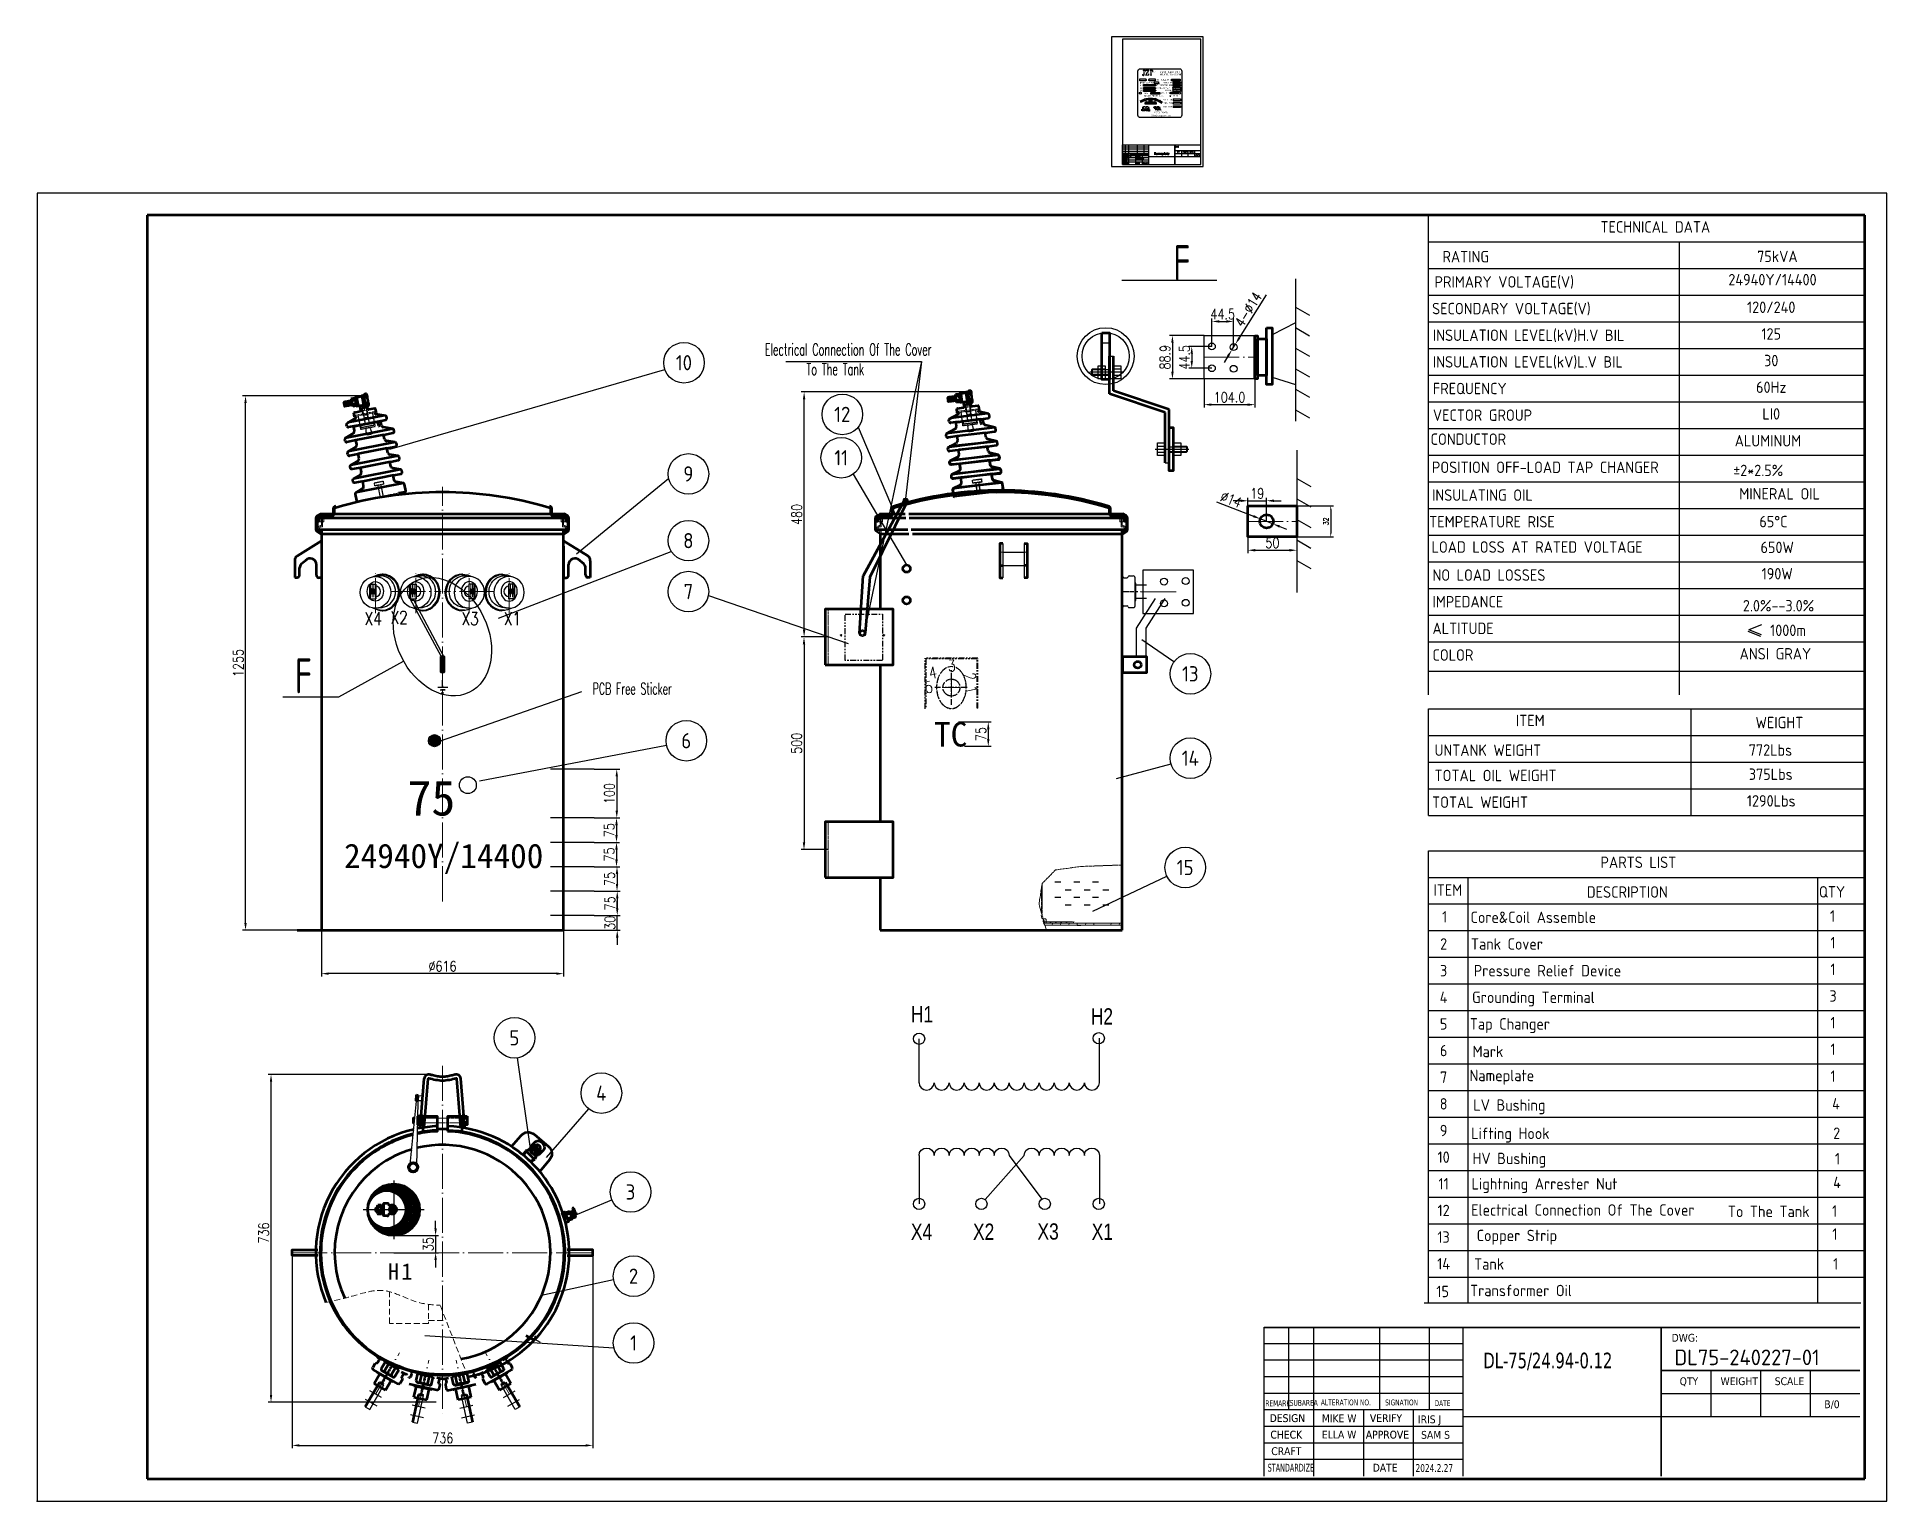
# Model space of a CAD drawing. Header units: millimetres. Extents: x 119255 to 123044, y -8474 to -5474.
import ezdxf
from ezdxf.enums import TextEntityAlignment as Align

# ---------------------------------------------------------------- set-up
doc = ezdxf.new("R2010")
doc.units = ezdxf.units.MM
doc.header["$LTSCALE"] = 3
for name, pattern in [('ACAD_ISO04W100', [30, 24, -3, 0, -3]), ('ACISOTGB', [9, 4, -1, 1, -1, 1, -1]), ('ACISOTGL', [3, 2, -1]), ('CENTER', [2, 1.25, -0.25, 0.25, -0.25]), ('DASHDOT', [0.55, 0.5, -0.025, 0, -0.025]), ('HIDDEN', [0.375, 0.25, -0.125])]:
    doc.linetypes.add(name, pattern=pattern)
for name, color, linetype in [('02___PRT_ALL_AXES', 7, 'Continuous'), ('2', 3, 'Continuous'), ('4', 2, 'HIDDEN'), ('A', 3, 'Continuous'), ('B', 2, 'Continuous'), ('C', 1, 'DASHDOT'), ('D', 11, 'HIDDEN'), ('INTE_THICK', 7, 'Continuous'), ('PL', 5, 'Continuous'), ('S', 254, 'Continuous')]:
    doc.layers.add(name, color=color, linetype=linetype)
for name, color, linetype, lineweight in [('7标注层', 4, 'Continuous', 20), ('图层1', 1, 'CENTER', 13), ('标注、文本', 3, 'Continuous', 25), ('粗实线', 4, 'Continuous', 53), ('粗实线层', 7, 'Continuous', 50), ('细', 7, 'Continuous', 20), ('铁心', 3, 'Continuous', 0)]:
    doc.layers.add(name, color=color, linetype=linetype, lineweight=lineweight)
doc.styles.add('chinese', font='simhei.ttf')
doc.styles.add('HC_GBDIM', font='romans', dxfattribs={"width": 0.667, "bigfont": 'gbcbig'})
doc.styles.add('hztxt', font='tssdeng.shx', dxfattribs={"bigfont": 'hztxt.shx'})
doc.styles.add('PC_TEXTSTYLE', font='ISOCP.SHX', dxfattribs={"width": 0.707, "bigfont": 'GBCBIG.SHX'})
doc.styles.add('pdm', font='gbenor.shx', dxfattribs={"width": 0.8, "bigfont": 'gbhzfs.shx'})
doc.styles.add('ST_WIN', font='isocp2.shx', dxfattribs={"bigfont": 'hzdxfst.shx'})
doc.styles.get("Standard").update_dxf_attribs({"font": 'txt', "bigfont": 'gbcbig.shx'})
doc.styles.add('Tahoma_txtstyle_30.40_0_0', font='tahoma.ttf')
doc.styles.add('TEXTSTYLE_3', font='txt', dxfattribs={"width": 0.8, "bigfont": 'hztxt.shx'})
doc.styles.add('TEXTSTYLE_4', font='txt', dxfattribs={"width": 0.65, "bigfont": 'hztxt.shx'})
doc.styles.add('TEXTSTYLE_5', font='txt', dxfattribs={"width": 0.45, "bigfont": 'hztxt.shx'})
doc.styles.add('TEXTSTYLE_7', font='txt', dxfattribs={"width": 0.75, "bigfont": 'hztxt.shx'})
doc.styles.add('TH_GBDIM', font='romans.shx', dxfattribs={"width": 0.8, "bigfont": 'gbcbig.shx'})
doc.styles.add('Times New Roman_txtstyle_800.00_0_0800.0000', font='times.ttf', dxfattribs={"height": 800})
doc.styles.add('数字与字母', font='romand.shx', dxfattribs={"width": 0.8, "bigfont": 'hztxt.shx'})
doc.dimstyles.new('TH_GBDIM1', dxfattribs={"dimscale": 3, "dimtxt": 3.5, "dimasz": 2.5, "dimexe": 2, "dimexo": 0, "dimgap": 1.5, "dimtad": 1, "dimdec": 1, "dimzin": 0, "dimdsep": 46, "dimtxsty": 'TH_GBDIM', "dimcen": 2.5, "dimclrd": 3, "dimclre": 256, "dimclrt": 2, "dimadec": 0, "dimazin": 0, "dimtfac": 0.714286, "dimtdec": 1, "dimtmove": 0, "dimatfit": 3, "dimfxl": 0, "dimtzin": 0, "dimlwd": -1, "dimlwe": -1, "dimarcsym": 0})

msp = doc.modelspace()

# ---------------------------------------------------------------- texts
at = {"color": 7}
for s, height, style, width, p in [('REMARK', 2.236, 'TEXTSTYLE_5', 0.45, (121478.44, -5716.79)), ('SUBAREA', 2.236, 'TEXTSTYLE_5', 0.4, (121485.06, -5716.67)), ('ALTERATION NO.', 2.2365, 'TEXTSTYLE_3', 0.5, (121493.47, -5716.55)), ('SIGNATION', 2.236, 'TEXTSTYLE_4', 0.65, (121510.84, -5716.56)), ('Nameplate', 5, 'TEXTSTYLE_7', 0.8, (121542.9, -5715.7)), ('DWG:', 2.5, 'TEXTSTYLE_7', 0.8, (121587.12, -5700.87)), ('STANDARDIZE', 2.2365, 'TEXTSTYLE_3', 0.5, (121479.1, -5734.47))]:
    msp.add_text(s, height=height, dxfattribs=dict(at, style=style, width=width)).set_placement(p)
for s, height, width, p in [('DESIGN', 2.236, 0.8, (121479.61, -5721.05)), ('HY', 2.236, 0.55, (121493.82, -5721.38)), ('VERIFY', 2.236, 0.8, (121506.72, -5721.05)), ('DATE', 2.236, 0.8, (121524.21, -5716.76)), ('QTY', 2.236, 0.8, (121590.47, -5711.08)), ('WEIGHT', 2.236, 0.8, (121602.31, -5711.08)), ('SCALE', 2.236, 0.8, (121616.17, -5711.08)), ('A/0', 4, 0.8, (121628.46, -5718.05)), ('CHECK', 2.236, 0.8, (121479.82, -5725.52)), ('CRAFT', 2.236, 0.8, (121480.06, -5729.99)), ('APPROVE', 2.236, 0.8, (121505.61, -5725.52)), ('DATE', 2.236, 0.8, (121507.49, -5734.47)), ('JY', 2.236, 0.8, (121519.03, -5725.52))]:
    msp.add_text(s, height=height, dxfattribs=dict(at, width=width)).set_placement(p)
msp.add_text('2024.1.5', height=1.8, dxfattribs=at).set_placement((121519.01, -5734.7))
at = {"layer": '2', "linetype": 'Continuous', "insert": (119973.84, -7987.1), "char_height": 33.6, "width": 106.4485, "attachment_point": 1, "line_spacing_factor": 2}
msp.add_mtext('{\\fFangSong|b1|i0|c134|p49;\\T1.2;H1}', dxfattribs=at)
at = {"layer": '4', "style": 'chinese'}
for s, height, p in [('TC', 50, (121092.46, -6928.22)), ('75', 72, (120013.97, -7069.76)), ('24940Y/14400', 50, (119884.03, -7177.24))]:
    msp.add_text(s, height=height, dxfattribs=at).set_placement(p)
at = {"layer": '7标注层', "color": 3, "style": 'HC_GBDIM', "width": 0.784706}
for s, p in [('X4', (119926.19, -6679.34)), ('X2', (119979.16, -6676.93)), ('X3', (120124.52, -6679.34)), ('X1', (120211.18, -6679.34))]:
    msp.add_text(s, height=26.25, dxfattribs=at).set_placement(p)
at = {"layer": 'PL', "color": 7, "ltscale": 0.5, "style": '数字与字母', "width": 0.6}
for s, height, p in [('Electrical Connection Of The Cover', 24.1034, (120745.84, -6126.84)), ('To The Tank', 24.1034, (120831.05, -6167.23)), ('PCB Free Sticker', 23.5008, (120393.25, -6821.46))]:
    msp.add_text(s, height=height, dxfattribs=at).set_placement(p)
at = {"layer": 'S', "style": 'ST_WIN'}
for s, height, p in [('TECHNICAL DATA', 23.3996, (122457.4, -5875.28)), ('RATING', 23.4, (122133.73, -5936.14)), ('75kVA', 23.4, (122778.2, -5935.84)), ('PRIMARY VOLTAGE(V)', 23.3996, (122117.47, -5987.95)), ('SECONDARY VOLTAGE(V)', 23.3996, (122112.44, -6042.64)), ('INSULATION LEVEL(kV)H.V BIL', 23.3996, (122114.1, -6097.24)), ('INSULATION LEVEL(kV)L.V BIL', 23.3996, (122114.1, -6151.84)), ('FREQUENCY', 23.4, (122114.1, -6206.43)), ('VECTOR GROUP', 23.3996, (122114.1, -6261.03)), ('CONDUCTOR', 23.4, (122109.47, -6310.22)), ('INSULATING OIL', 23.3996, (122112.44, -6424.83)), ('TEMPERATURE RISE', 23.3996, (122106.6, -6479.43)), ('LOAD LOSS AT RATED VOLTAGE', 23.3996, (122111.34, -6531.2)), ('NO LOAD LOSSES', 23.3996, (122113.27, -6588.63)), ('IMPEDANCE', 23.4, (122113.27, -6643.23)), ('ALTITUDE', 23.4, (122113.27, -6697.83)), ('COLOR', 23.4, (122113.27, -6752.43)), ('ITEM', 23.4, (122284.15, -6886.61)), ('WEIGHT', 23.4, (122774.9, -6890.85)), ('UNTANK WEIGHT', 23.3996, (122117.57, -6947.48)), ('772Lbs', 23.4, (122761.07, -6947.17)), ('TOTAL OIL WEIGHT', 23.3996, (122117.47, -6999.28)), ('TOTAL WEIGHT', 23.3996, (122112.44, -7053.97)), ('PARTS LIST', 23.4, (122457.4, -7177.12)), ('ITEM', 23.4, (122115.29, -7233.98)), ('DESCRIPTION', 23.3996, (122429.38, -7237.99)), ('QTY', 23.4, (122904.78, -7237.69)), ('Core&Coil Assemble', 23.3996, (122191.26, -7289.79)), ('Tank Cover', 23.4, (122192.02, -7344.49)), ('Pressure Relief Device', 23.3996, (122197.79, -7399.09)), ('Grounding Terminal', 23.3996, (122194.33, -7453.68)), ('Tap Changer ', 23.3996, (122189.71, -7508.28)), ('Mark', 23.4, (122195.45, -7564.8)), ('Nameplate', 23.4, (122189.04, -7614.01)), ('LV Bushing', 23.4, (122196.93, -7674.61)), ('Lifting Hook', 23.3996, (122192.64, -7732.6)), ('HV Bushing', 23.4, (122195.31, -7783.92)), ('Lightning Arrester Nut', 23.3996, (122193.34, -7835.88)), ('Electrical Connection Of The Cover', 23.3996, (122192.54, -7889.5)), ('To The Tank', 23.3996, (122718.22, -7892.47)), ('Copper Strip', 23.3996, (122203.82, -7941.73)), ('Tank', 23.4, (122198.52, -8000.31)), ('Transformer Oil', 23.3996, (122190.28, -8054.55))]:
    msp.add_text(s, height=height, dxfattribs=at).set_placement(p)
for s, height, p in [('24940Y/14400', 23.3996, (122809.66, -5983.36)), ('120/240', 23.4, (122807.1, -6039.95)), ('30', 23.4, (122807.1, -6149.15)), ('60Hz', 23.4, (122807.1, -6203.75)), ('LI0', 23.4, (122807.1, -6258.35)), ('ALUMINUM', 23.4, (122800.39, -6313.48)), ('%%P2*2.5%%%', 23.3996, (122780.48, -6374.18)), (' MINERAL OIL', 23.3996, (122817.64, -6422.14)), ('65%%DC', 23.4, (122811.61, -6479.05)), ('650W', 23.4, (122819.35, -6531.87)), ('190W', 23.4, (122819.35, -6585.94)), ('2.0%%%--3.0%%%', 23.3996, (122822.03, -6651.45)), ('1000m', 23.4, (122841.55, -6701.85)), ('375Lbs', 23.4, (122806.06, -6996.69)), ('1290Lbs', 23.4, (122807.1, -7051.28)), ('1', 23.4, (122138.26, -7288.79)), ('1', 23.4, (122932.64, -7287.2)), ('2', 23.4, (122136.09, -7344.5)), ('1', 23.4, (122933.68, -7341.8)), ('3', 23.4, (122136.09, -7399.1)), ('1', 23.4, (122933.68, -7396.4)), ('4', 23.4, (122136.09, -7453.7)), ('3', 23.4, (122933.68, -7451)), ('5', 23.4, (122136.09, -7508.3)), ('1', 23.4, (122933.68, -7505.59)), ('6', 23.4, (122136.09, -7562.9)), ('1', 23.4, (122933.68, -7560.19)), ('7', 23.4, (122136.09, -7617.5)), ('1', 23.4, (122933.68, -7615.33)), ('8', 23.4, (122136.09, -7672.1)), ('4', 23.4, (122939.75, -7671.92)), ('9', 23.4, (122136.09, -7726.69)), ('2', 23.4, (122941.22, -7732.21)), ('10', 23.4, (122136.09, -7781.29)), ('1', 23.4, (122942.88, -7784.6)), ('11', 23.4, (122136.09, -7835.89)), ('4', 23.4, (122941.93, -7833.19)), ('12', 23.4, (122136.09, -7890.49)), ('1', 23.4, (122937.03, -7891.67)), ('1', 23.4, (122937.41, -7939.04)), ('13', 23.4, (122136.09, -7945.09)), ('14', 23.4, (122136.09, -7999.69)), ('1', 23.4, (122939.03, -7999.92)), ('15', 23.4, (122134.17, -8056.49))]:
    msp.add_text(s, height=height, dxfattribs=at).set_placement(p, align=Align.CENTER)
at = {"layer": 'S', "color": 254, "style": 'ST_WIN'}
for s, p in [('125', (122807.1, -6094.55)), ('ANSI GRAY', (122815.64, -6749.88))]:
    msp.add_text(s, height=23.4, dxfattribs=at).set_placement(p, align=Align.CENTER)
at = {"layer": 'S', "color": 7, "style": 'ST_WIN'}
for s, height, p in [('10', 31.185, (120580.11, -6141.86)), ('12', 31.185, (120904.39, -6247.71)), ('11', 31.185, (120902.21, -6336.55)), ('9', 31.18, (120589.23, -6369.71)), ('8', 31.18, (120589.23, -6506.4)), ('7', 31.18, (120589.23, -6610.83)), ('13', 31.185, (121617.27, -6779.25)), ('6', 31.18, (120584.94, -6916.38)), ('14', 31.185, (121617.27, -6952.14)), ('15', 31.185, (121606.74, -7176.18)), ('5', 31.18, (120232.9, -7525.09)), ('4', 31.18, (120410.9, -7638.27)), ('3', 31.18, (120470.76, -7840.97)), ('2', 31.18, (120476.91, -8013.48)), ('1', 31.18, (120476.91, -8150.35))]:
    msp.add_text(s, height=height, dxfattribs=at).set_placement(p, align=Align.MIDDLE)
at = {"layer": 'S', "insert": (122112.05, -6344.4), "char_height": 23.3996, "width": 603.0125, "attachment_point": 1, "style": 'ST_WIN'}
msp.add_mtext('POSITION OFF-LOAD TAP CHANGER', dxfattribs=at)
at = {"layer": '标注、文本', "color": 8, "linetype": 'ACISOTGB', "style": 'HC_GBDIM', "width": 0.784706}
for s, rotation, p in [('4', 12.25803, (121084.77, -6790.18)), ('3', 2.80199, (121121.53, -6774.75)), ('2', 282.25803, (121153, -6779.97)), ('1', 282.25803, (121156.55, -6806.62))]:
    msp.add_text(s, height=23.53, rotation=rotation, dxfattribs=at).set_placement(p)
at = {"layer": '标注、文本', "color": 254, "ltscale": 4.676118, "char_height": 2, "attachment_point": 7, "style": 'Times New Roman_txtstyle_800.00_0_0800.0000'}
for s, insert in [('1', (121518.25, -5563.33)), ('75', (121537.67, -5563.33))]:
    msp.add_mtext(s, dxfattribs=dict(at, insert=insert))
at = {"layer": '标注、文本', "char_height": 72, "width": 116.172, "attachment_point": 1, "style": 'pdm'}
for insert in [(121582.6, -5901.1), (119783.41, -6747.55)]:
    msp.add_mtext('F', dxfattribs=dict(at, insert=insert))
at = {"layer": '标注、文本', "char_height": 33.3219, "attachment_point": 7, "style": 'pdm'}
for s, insert in [('{\\fCIDFont+F1|b0|i0|c134|p0;H1}', (121045.06, -7493.38)), ('{\\fCIDFont+F1|b0|i0|c134|p0;H2}', (121413.45, -7497.85)), ('{\\fCIDFont+F1|b0|i0|c134|p0;X4}', (121045.06, -7939.04)), ('{\\fCIDFont+F1|b0|i0|c134|p0;X2}', (121172.16, -7939.04)), ('{\\fCIDFont+F1|b0|i0|c134|p0;X3}', (121304.27, -7939.04)), ('{\\fCIDFont+F1|b0|i0|c134|p0;X1}', (121415.29, -7939.05))]:
    msp.add_mtext(s, dxfattribs=dict(at, insert=insert))
at = {"layer": '粗实线', "color": 8, "linetype": 'ACISOTGL', "lineweight": 0, "ltscale": 2, "style": 'HC_GBDIM', "width": 0.784706}
msp.add_text('5', height=23.53, rotation=12.25803, dxfattribs=at).set_placement((121076.34, -6819.62))
at = {"layer": '细', "color": 1, "ltscale": 69.617569, "insert": (122608.66, -8195.81), "char_height": 32, "attachment_point": 7, "style": 'hztxt'}
msp.add_mtext('DL75-240227-01', dxfattribs=at)
at = {"layer": '铁心', "lineweight": 13, "style": 'Tahoma_txtstyle_30.40_0_0'}
for s, p in [('DWG:', (122603.08, -8147.68)), ('QTY', (122619.52, -8236.68)), ('WEIGHT', (122703.4, -8236.68)), ('SCALE', (122814.25, -8236.68)), ('DESIGN', (121779.69, -8312.2)), ('DESIGN', (121779.72, -8312.28)), ('DESIGN', (121779.8, -8312.39)), ('DESIGN', (121779.93, -8312.22)), ('VERIFY', (121985.04, -8312.2)), ('VERIFY', (121985.07, -8312.28)), ('VERIFY', (121985.15, -8312.39)), ('VERIFY', (121985.28, -8312.22)), ('B/0', (122915.88, -8283.91)), ('CHECK', (121781.27, -8346.08)), ('CHECK', (121781.3, -8346.17)), ('CHECK', (121781.38, -8346.28)), ('CHECK', (121781.51, -8346.11)), ('APPROVE', (121976.68, -8346.08)), ('APPROVE', (121976.71, -8346.17)), ('APPROVE', (121976.79, -8346.28)), ('APPROVE', (121976.92, -8346.11)), ('CRAFT', (121783.08, -8379.97)), ('DATE', (121990.91, -8413.85))]:
    msp.add_text(s, height=16, dxfattribs=at).set_placement(p)
at = {"layer": '铁心', "color": 3, "lineweight": 13, "style": 'Tahoma_txtstyle_30.40_0_0', "width": 0.8}
for s, height, p in [('DL-75/24.94-0.12', 32, (122217.48, -8202.16)), ('2024.2.27', 16, (122078.62, -8414.58))]:
    msp.add_text(s, height=height, dxfattribs=at).set_placement(p)
at = {"layer": '铁心', "lineweight": 13, "style": 'Tahoma_txtstyle_30.40_0_0'}
for s, height, width, p in [('REMARK', 12, 0.7, (121770.81, -8279.94)), ('SUBAREA', 12, 0.7, (121820.96, -8279.04)), ('ALTERATION NO.', 12, 0.7, (121884.68, -8278.13)), ('SIGNATION', 12, 0.7, (122016.28, -8278.24)), ('DATE', 12, 0.7, (122117.61, -8279.76)), ('STANDARDIZE', 16, 0.6, (121775.82, -8413.85))]:
    msp.add_text(s, height=height, dxfattribs=dict(at, width=width)).set_placement(p)
at = {"layer": '铁心', "color": 3, "lineweight": 13, "style": 'Tahoma_txtstyle_30.40_0_0'}
for s, p in [('MIKE W', (121886.74, -8312.68)), ('ELLA W', (121886.74, -8345.94)), ('IRIS J', (122083.47, -8314.75)), ('SAM S', (122090.06, -8346.57))]:
    msp.add_text(s, height=16, dxfattribs=at).set_placement(p)

# ---------------------------------------------------------------- blocks, each defined once
blk = doc.blocks.new('*D3')
at = {"layer": 'Defpoints', "color": 0}
for p in [(119837.7, -7304.6), (120333.7, -7304.6), (119837.7, -7393.6)]:
    blk.add_point(p, dxfattribs=at)
at = {"layer": '标注、文本'}
for p, q in [((119837.7, -7304.6), (119837.7, -7399.6)), ((120333.7, -7304.6), (120333.7, -7399.6))]:
    blk.add_line(p, q, dxfattribs=at)
at = {"layer": '标注、文本', "color": 3}
blk.add_line((120318.7, -7393.6), (119852.7, -7393.6), dxfattribs=at)
for points in [[(119852.7, -7391.1), (119852.7, -7396.1), (119837.7, -7393.6)], [(120318.7, -7391.1), (120318.7, -7396.1), (120333.7, -7393.6)]]:
    blk.add_solid(points, dxfattribs=at)
at = {"layer": '标注、文本', "color": 2, "insert": (120085.7, -7378.6), "char_height": 21, "attachment_point": 5, "style": 'TH_GBDIM'}
blk.add_mtext('%%C616', dxfattribs=at)
blk = doc.blocks.new('*D4')
at = {"layer": 'Defpoints', "color": 0}
for p in [(119777.7, -7965.4), (120393.7, -7971.4), (120393.7, -8360.2)]:
    blk.add_point(p, dxfattribs=at)
at = {"layer": '标注、文本'}
for p, q in [((119777.7, -7965.4), (119777.7, -8366.2)), ((120393.7, -7971.4), (120393.7, -8366.2))]:
    blk.add_line(p, q, dxfattribs=at)
at = {"layer": '标注、文本', "color": 3}
blk.add_line((119792.7, -8360.2), (120378.7, -8360.2), dxfattribs=at)
for points in [[(119792.7, -8357.7), (119792.7, -8362.7), (119777.7, -8360.2)], [(120378.7, -8357.7), (120378.7, -8362.7), (120393.7, -8360.2)]]:
    blk.add_solid(points, dxfattribs=at)
at = {"layer": '标注、文本', "color": 2, "insert": (120086.3, -8345.2), "char_height": 21, "attachment_point": 5, "style": 'TH_GBDIM'}
blk.add_mtext('736', dxfattribs=at)
blk = doc.blocks.new('*D2')
at = {"layer": 'Defpoints', "color": 0}
for p in [(119682.3, -6209.7), (119919.4, -6209.7), (119840.2, -7304.6)]:
    blk.add_point(p, dxfattribs=at)
at = {"layer": '标注、文本'}
for p, q in [((119919.4, -6209.7), (119676.3, -6209.7)), ((119840.2, -7304.6), (119676.3, -7304.6))]:
    blk.add_line(p, q, dxfattribs=at)
at = {"layer": '标注、文本', "color": 3}
blk.add_line((119682.3, -7289.6), (119682.3, -6224.7), dxfattribs=at)
for points in [[(119679.8, -6224.7), (119684.8, -6224.7), (119682.3, -6209.7)], [(119679.8, -7289.6), (119684.8, -7289.6), (119682.3, -7304.6)]]:
    blk.add_solid(points, dxfattribs=at)
at = {"layer": '标注、文本', "color": 2, "insert": (119667.3, -6757.2), "char_height": 21, "attachment_point": 5, "rotation": 90, "style": 'TH_GBDIM'}
blk.add_mtext('1255', dxfattribs=at)
blk = doc.blocks.new('*D1')
at = {"layer": 'Defpoints', "color": 0}
for p in [(119734.5, -7600.1), (120057.3, -7600.1), (120073, -8271.7)]:
    blk.add_point(p, dxfattribs=at)
at = {"layer": '标注、文本'}
for p, q in [((120057.3, -7600.1), (119728.5, -7600.1)), ((120073, -8271.7), (119728.5, -8271.7))]:
    blk.add_line(p, q, dxfattribs=at)
at = {"layer": '标注、文本', "color": 3}
blk.add_line((119734.5, -8256.7), (119734.5, -7615.1), dxfattribs=at)
for points in [[(119732, -7615.1), (119737, -7615.1), (119734.5, -7600.1)], [(119732, -8256.7), (119737, -8256.7), (119734.5, -8271.7)]]:
    blk.add_solid(points, dxfattribs=at)
at = {"layer": '标注、文本', "color": 2, "insert": (119719.5, -7925.2), "char_height": 21, "attachment_point": 5, "rotation": 90, "style": 'TH_GBDIM'}
blk.add_mtext('736', dxfattribs=at)
blk = doc.blocks.new('*D5')
at = {"layer": 'Defpoints', "color": 0}
for p in [(120875.5, -6703.8), (120826.1, -7139.5), (120875.5, -7139.5)]:
    blk.add_point(p, dxfattribs=at)
at = {"layer": '标注、文本'}
for p, q in [((120875.5, -6703.8), (120820.1, -6703.8)), ((120875.5, -7139.5), (120820.1, -7139.5))]:
    blk.add_line(p, q, dxfattribs=at)
at = {"layer": '标注、文本', "color": 3}
blk.add_line((120826.1, -6718.8), (120826.1, -7124.5), dxfattribs=at)
for points in [[(120823.6, -6718.8), (120828.6, -6718.8), (120826.1, -6703.8)], [(120823.6, -7124.5), (120828.6, -7124.5), (120826.1, -7139.5)]]:
    blk.add_solid(points, dxfattribs=at)
at = {"layer": '标注、文本', "color": 2, "insert": (120811.1, -6921.6), "char_height": 21, "attachment_point": 5, "rotation": 90, "style": 'TH_GBDIM'}
blk.add_mtext('500', dxfattribs=at)
blk = doc.blocks.new('*D6')
at = {"layer": 'Defpoints', "color": 0}
for p in [(120826.3, -6201.8), (121158.5, -6201.8), (120869.5, -6703.8)]:
    blk.add_point(p, dxfattribs=at)
at = {"layer": '标注、文本'}
for p, q in [((121158.5, -6201.8), (120820.3, -6201.8)), ((120869.5, -6703.8), (120820.3, -6703.8))]:
    blk.add_line(p, q, dxfattribs=at)
at = {"layer": '标注、文本', "color": 3}
blk.add_line((120826.3, -6688.8), (120826.3, -6216.8), dxfattribs=at)
for points in [[(120823.8, -6216.8), (120828.8, -6216.8), (120826.3, -6201.8)], [(120823.8, -6688.8), (120828.8, -6688.8), (120826.3, -6703.8)]]:
    blk.add_solid(points, dxfattribs=at)
at = {"layer": '标注、文本', "color": 2, "insert": (120811.3, -6452.8), "char_height": 21, "width": 172.582, "attachment_point": 5, "rotation": 90, "style": 'TH_GBDIM'}
blk.add_mtext('480', dxfattribs=at)
blk = doc.blocks.new('A$C67204ebe')
at = {"layer": 'D'}
for p, q in [((-41.3, 135.4), (-46.8, 163.2)), ((-38.8, 178), (-32.9, 147.3)), ((-35.6, 165), (-36.9, 164.7)), ((-34.3, 158.5), (-35.6, 165)), ((-27.6, 159.8), (-34.3, 158.5)), ((-31, 179.6), (-28.4, 166.4)), ((-28.4, 166.4), (-28.9, 166.3)), ((-28.9, 166.3), (-27.6, 159.8)), ((-28.4, 166.4), (-28.2, 166.5)), ((-28.2, 166.5), (-24.7, 149)), ((-17.9, 169), (-12.4, 141.1)), ((-12.4, 141.1), (-41.3, 135.4)), ((-6.9, 20.8), (-2.4, -2.4)), ((-0.8, 22), (3.8, -1.2))]:
    blk.add_line(p, q, dxfattribs=at)
for points in [[(-35.6, 182.6), (-39.1, 179.5), (-38.8, 178), (-31, 179.6), (-31.3, 181.1), (-31, 179.6), (-30.2, 179.7), (-27.6, 166.6), (-26.7, 166), (-37.6, 163.8), (-36.9, 164.7), (-39.5, 177.9), (-38.8, 178)], [(-22.6, 139), (-22.4, 137.9), (-20.8, 133.4), (-20.2, 130.3), (-19.9, 127.7), (-19.9, 125.6), (-28.5, 123.9), (-29.6, 126.9), (-30.4, 129.9), (-30.9, 133.6), (-30.9, 136.2), (-31.1, 137.4)]]:
    blk.add_lwpolyline(points, dxfattribs=at)
blk.add_lwpolyline([(-23.1, 147.8), (-34.1, 145.6), (-41.3, 144.2, 0.282875), (-41.9, 143.6, 0.11185), (-41.9, 143.2), (-41.1, 139.3), (-14.1, 144.6), (-14.8, 148.6, 0.414214), (-15.8, 149.2), (-23.2, 147.8)], format="xyb", dxfattribs=at)
blk.add_lwpolyline([(3.9, 29.4), (5.1, 23.2), (-12.9, 19.6), (-14.1, 25.8)], close=True, dxfattribs=at)
for centre, start, end in [((-34.4, 147.1), 281.16, 11.16), ((-23.2, 149.3), 191.16, 281.16)]:
    blk.add_arc(centre, 1.5, start, end, dxfattribs=at)
at = {"layer": '图层1'}
for p, q in [((-12.5, 172.2), (-53, 164.4)), ((-53, 164.4), (-52.4, 160.9)), ((-52.3, 164.5), (-51.8, 162.3)), ((-51.8, 162.3), (-12.9, 169.9)), ((-25, 176.1), (-43, 172.6)), ((-35.6, 182.6), (-34, 174.3)), ((-34, 174.3), (-25, 176.1)), ((-12.9, 169.9), (-13.3, 172.1)), ((-11.9, 168.9), (-12.5, 172.2)), ((36.4, 5.2), (-48.2, -11.5))]:
    blk.add_line(p, q, dxfattribs=at)
at = {"layer": '粗实线', "ltscale": 2}
for p, q in [((-76.9, 191.1), (-75.3, 182.9)), ((-76.4, 190.7), (-74.1, 183.4)), ((-75.8, 191.6), (-73.2, 182.8)), ((-74.9, 191), (-72.6, 183.8)), ((-74.2, 191.9), (-71.7, 183.1)), ((-73.3, 191.3), (-71.1, 184.1)), ((-72.7, 192.2), (-70.1, 183.4)), ((-71.8, 191.6), (-69.5, 184.4)), ((-71.1, 192.6), (-68.6, 183.7)), ((-70.2, 191.9), (-68, 184.7)), ((-69.6, 192.9), (-67, 184.1)), ((-68.7, 192.2), (-66.4, 185)), ((-68, 193.2), (-65.5, 184.3)), ((-67.1, 192.5), (-64.9, 185.3)), ((-66.5, 193.4), (-64, 184.6)), ((-65.6, 192.8), (-63.3, 185.6)), ((-65, 193.8), (-62.4, 185)), ((-61.8, 185.9), (-64, 193.1)), ((-63.4, 194.1), (-60.9, 185.3)), ((-62.5, 193.4), (-60.3, 186.2)), ((-61.8, 194.4), (-59.3, 185.6)), ((-61.1, 198.1), (-61.3, 196.5)), ((-61.3, 196.5), (-60.4, 194.2)), ((-53.9, 199.6), (-61.1, 198.1)), ((-53.1, 195.6), (-60.4, 194.2)), ((-52.1, 192.8), (-49.3, 191)), ((-39.9, 203.9), (-36.1, 185.3)), ((-34.5, 194.1), (-33.2, 187.5)), ((-69.9, 147.8), (-52.7, 158.4)), ((6.6, 163.9), (-67.6, 149.3)), ((-51.6, 187.6), (-58.8, 186.2)), ((-50.8, 183.6), (-58, 182.2)), ((-1, 152.1), (-57.1, 141)), ((-54.6, 160.4), (-56.1, 168.3)), ((-54.9, 170.2), (-43, 172.6)), ((-51.2, 161.1), (-54.6, 160.4)), ((-51.4, 142.9), (-5.9, 151.9)), ((-42.1, 178.6), (-42.5, 180.2)), ((-41.4, 174.9), (-42.1, 178.6)), ((-36.1, 185.3), (-35.7, 184.5)), ((-33.2, 187.5), (-33.5, 189.1)), ((-33.5, 189.1), (-33.5, 189.1)), ((-27.4, 177.7), (-28.1, 181.3)), ((-13.1, 178.4), (-25, 176.1)), ((-13.1, 168.6), (-9.7, 169.3)), ((-9.7, 169.3), (-11.3, 177.2)), ((9.3, 163.5), (-10.6, 166.7)), ((-6, 151.8), (9.5, 154.9)), ((11.7, 158.2), (10.9, 161.9)), ((-73.9, 111.8), (-74.4, 114.6)), ((24, 136.7), (-73.6, 117.4)), ((-73.6, 117.4), (-56.6, 127.9)), ((-70.1, 142.1), (-70.8, 145.8)), ((-51.4, 142.9), (-66.9, 139.9)), ((-54.4, 132.8), (-55.7, 139.9)), ((5.6, 124.5), (-52.2, 113)), ((-5.1, 143), (-6.4, 149)), ((0.5, 143.7), (-0.9, 150.7)), ((24, 136.7), (4.4, 139.9)), ((5.6, 124.5), (23.9, 128.1)), ((7, 115.6), (5.6, 122.1)), ((26.5, 131.6), (25.9, 134.4)), ((-51.9, 113.1), (-70.2, 109.5)), ((-68.3, 83.8), (-69, 87.4)), ((28.8, 109), (-67.4, 90)), ((-67.4, 90), (-52.4, 99.2)), ((-47.5, 85), (-65, 81.6)), ((34.7, 81), (-62.2, 61.8)), ((-49.8, 104.4), (-51, 110.9)), ((12.2, 96.8), (-47.4, 85)), ((-45.2, 75.9), (-46.3, 82.5)), ((28.8, 109), (11.4, 111.7)), ((13.5, 87.5), (12.1, 94)), ((12.2, 96.8), (29.8, 100.3)), ((32, 103.5), (31.2, 107.2)), ((39.8, 53.2), (-56.4, 34.2)), ((18.8, 69), (-42.2, 57)), ((26.1, 41.5), (-37.5, 29)), ((45.7, 25.2), (-51.2, 6.1))]:
    blk.add_line(p, q, dxfattribs=at)
for points in [[(-51, 200.6), (-53.5, 200.1), (-50.2, 183.3), (-47.7, 183.8)], [(-35.7, 183.2), (-35.6, 182.6), (-31.3, 181.1), (-39.1, 179.5)]]:
    blk.add_lwpolyline(points, dxfattribs=at)
for points in [[(-42.5, 180.2), (-42.9, 182.5, 0.216454), (-43.8, 183.7, 0.14676), (-45.3, 184.1), (-47.1, 183.7, -0.216222), (-47.7, 183.8, -0.128385), (-48, 184.3), (-51.1, 200.1, -0.236321), (-51, 200.6, -0.137645), (-50.4, 201), (-40.5, 203.4, 0.118082), (-40.2, 203.6, 0.239241), (-39.9, 204.2, -0.185592), (-39.7, 204.7, -0.149289), (-39.3, 205.1), (-33.8, 206.1), (-34.1, 207.5, -0.162586), (-34.1, 207.9, -0.235181), (-33.6, 208.2), (-31.3, 208.7, -0.193012), (-30.8, 208.6, -0.216479), (-30.7, 208.3), (-29.5, 205), (-28.8, 202.5, -0.305966), (-29.2, 201.3, -0.211517), (-30.1, 201.1), (-33.8, 200.2, 0.124352), (-34.9, 199.7), (-33.3, 191.1, 0.232484), (-32.3, 189.9, 0.137631), (-31.2, 189.6), (-29.8, 189.9, -0.226514), (-28.4, 189.5, -0.129294), (-27.4, 185.8)], [(-50.4, 201), (-50.3, 200.7), (-50.3, 200.2), (-47.2, 184.4), (-47, 184), (-46.2, 183.9, -0.005437), (-42.8, 184.5, -0.020315), (-39, 184.8, -0.072791), (-37, 184.7, -0.141507), (-36.2, 184.1, -0.078582), (-35.7, 183.2, -0.389074)], [(-34.5, 194.1), (-35.7, 200.2), (-35.8, 200.7, -0.078909), (-35.9, 201.7, -0.002455), (-35.7, 202.6, -0.104269), (-35.3, 203.9, -0.067748), (-33.8, 205.8, -0.137062), (-32.8, 206.3, -0.250439), (-31.9, 206.1, -0.064304), (-31.3, 205.3, -0.207145), (-31, 202.9, -0.182921), (-31.6, 202, -0.000416), (-33.2, 201.6, 0.26878), (-34.9, 199.7, 0.499102)], [(-33.9, 190.8), (-33.2, 187.5, 0.188465), (-31.6, 184.9, 0.125485), (-29.5, 184.1, 0.148052), (-28, 184.3, 0.261104), (-27.4, 185.8, 0.829827)], [(-32.9, 190.5), (-28, 191.5, -0.202073), (-27, 191.3, -0.189452), (-26.4, 190.4, -0.036985), (-26, 184.1, 0.140434)], [(-28.1, 181.3), (-28.4, 183.4), (-26.3, 183.8, 0.076742), (-26.1, 183.9, 0.221032), (-26, 184.1, 59.233366)], [(23.9, 55.7, -0.200811), (21.5, 57.2, -0.016019), (20, 59.5), (18.6, 66.5, -0.126731), (18.7, 67.8, 0.095852), (18.8, 69), (34.9, 72.2, 0.198563), (37, 73.6, 0.178497), (37.5, 75.6), (36.8, 78.9, 0.197282), (36, 80.2, 0.032544), (34.7, 81), (17.4, 83.8)], [(-42.7, 42.6, 0.200811), (-41, 44.8, 0.016019), (-40.5, 47.5), (-41.9, 54.6, 0.126731), (-42.4, 55.7, -0.095852), (-43, 56.9), (-59.1, 53.7, -0.198563), (-61.5, 54.2, -0.178497), (-62.8, 55.9), (-63.4, 59.2, -0.197282), (-63.1, 60.6, -0.032544), (-62.2, 61.8), (-47.3, 71)], [(-48.2, -11.5), (-48.2, -11.5, -0.264751), (-49.2, -11.1, -0.085218), (-49.8, -10.2), (-52.4, 3, -0.130917), (-52.3, 4.5, -0.137977), (-51.2, 6.1), (-38, 14.2, 0.196911), (-36.4, 16.4, 0.024375), (-35.9, 19.1), (-37.1, 25.6, 0.086896), (-37.7, 27.3, 0.031016), (-38.6, 28.7), (-54, 25.7, -0.221746), (-56, 26.2, -0.093612), (-57.2, 27.6), (-57.9, 31.2, -0.224627), (-57.5, 33.1, -0.05176), (-56.4, 34.2), (-42.7, 42.6)], [(36.4, 5.2), (49.6, 7.8, 0.264751), (50.4, 8.5, 0.085218), (50.6, 9.6), (48, 22.7, 0.130917), (47.3, 24.1, 0.137977), (45.7, 25.2), (30.4, 27.7, -0.196911), (28, 29.1, -0.024375), (26.5, 31.4), (25.1, 37.9, -0.086896), (25.1, 39.7, -0.031016), (25.4, 41.4), (40.8, 44.4, 0.221746), (42.5, 45.7, 0.093612), (43, 47.3), (42.3, 51, 0.224627), (41.2, 52.6, 0.05176), (39.8, 53.2), (23.9, 55.7)]]:
    blk.add_lwpolyline(points, format="xyb", dxfattribs=at)
for centre, radius, start, end in [((-57, 196.9), 4.35, 163.4313, 218.8887), ((-43.5, 193.3), 16.8, 177.1743, 205.1457), ((-57.3, 196.8), 4.34, 343.3993, 38.9207), ((-68.4, 188.4), 16.8, 357.1582, 25.1618), ((-34.4, 201.6), 1.52, 294.6534, 2.4331), ((-31.8, 189.4), 1.26, 14.6553, 93.8015), ((-80.9, 186), 54.6, 4.6754, 17.6446), ((-54.6, 184.9), 4.35, 163.4313, 218.8887), ((-54.6, 168.6), 1.51, 143.2407, 191.16), ((-54.4, 168.4), 1.86, 105.7892, 143.2407), ((-54.6, 161.4), 3.52, 301.4821, 323.501), ((-54.1, 161.1), 3, 323.501, 1.2271), ((-55, 184.9), 4.34, 343.3994, 38.9205), ((-43.4, 174.3), 1.82, 281.16, 330.0554), ((-44.1, 174.8), 2.63, 330.0554, 3.4106), ((-24.9, 178.5), 2.63, 198.9094, 232.2646), ((-25.4, 177.9), 1.82, 232.2646, 281.16), ((-12.9, 176.6), 1.86, 59.0793, 96.5308), ((-10.3, 169.7), 3, 201.0929, 238.819), ((-12.8, 176.9), 1.51, 11.16, 59.0793), ((-10.1, 170.2), 3.52, 238.819, 260.8379), ((-2.3, 149.9), 4.16, 154.9318, 192.0441), ((-6.6, 151.9), 0.599, 334.9318, 356.4793), ((2.4, 151.4), 3.38, 168.1044, 184.7855), ((12.2, 166.3), 4.06, 224.3538, 242.4485), ((9, 157.4), 2.54, 281.3417, 330.4372), ((9.7, 161.7), 1.18, 11.9255, 62.4485), ((7.8, 158.1), 3.83, 330.4372, 2.4295), ((-71.5, 115.2), 3.02, 161.3371, 191.16), ((-70.6, 114.9), 3.92, 138.9336, 161.3371), ((-69.7, 146), 1.18, 139.8715, 190.3945), ((-73.7, 149.4), 4.06, 319.8715, 337.9662), ((-66.5, 143.4), 3.83, 199.8905, 231.8828), ((-67.3, 142.4), 2.54, 231.8828, 280.9783), ((-58.5, 131.1), 3.67, 301.6828, 345.5275), ((-59.1, 139.3), 3.38, 17.5345, 34.2156), ((-59.8, 139.1), 4.11, 10.5583, 17.5345), ((-75.4, 135.4), 21.1, 345.5275, 352.9818), ((-50.8, 143.2), 0.599, 205.8407, 227.3882), ((-54, 139.7), 4.16, 10.2759, 47.3882), ((7.3, 148.9), 13.7, 205.3694, 217.4953), ((3.1, 151.5), 4.11, 184.7855, 191.7617), ((18.9, 154), 21.1, 209.3382, 216.7925), ((5, 143.6), 3.67, 216.7925, 260.6372), ((10.7, 123.3), 5.24, 167.6316, 180.8025), ((11.7, 123.4), 6.15, 180.8025, 192.0282), ((15.3, 119.4), 9.1, 204.3699, 221.7169), ((23.3, 131.2), 3.21, 281.16, 325.4108), ((22.3, 133.2), 3.92, 40.9829, 63.3864), ((23, 133.8), 3.02, 11.16, 40.9829), ((23.3, 131.2), 3.21, 325.4108, 6.6892), ((-70.8, 112.7), 3.21, 195.6308, 236.9092), ((-70.8, 112.7), 3.21, 236.9092, 281.16), ((-67.2, 87.8), 1.84, 127.434, 190.3992), ((-71.4, 93.4), 5.21, 307.434, 320.1834), ((-64.9, 84.9), 3.59, 198.7928, 233.0022), ((-65.5, 84.1), 2.58, 233.0022, 281.0793), ((-54.9, 103.3), 4.88, 301.2409, 340.6031), ((-56.2, 110.1), 5.24, 21.5175, 34.6884), ((-57, 109.8), 6.15, 10.2918, 21.5175), ((-58.9, 104.7), 9.1, 340.6031, 357.9501), ((-54.3, 80.3), 8.34, 24.7062, 34.4837), ((-51.7, 81.5), 5.41, 10.2942, 24.7062), ((-163.1, 99.1), 120.2, 347.6105, 348.913), ((12.2, 116.6), 4.88, 221.7169, 261.0791), ((20.4, 95), 8.34, 167.8363, 177.6138), ((17.4, 95.1), 5.41, 177.6138, 192.0258), ((113.9, 153.7), 120.2, 213.407, 214.7095), ((17.9, 87.2), 3.49, 214.7095, 260.7372), ((31.2, 113.6), 5.21, 242.1366, 254.886), ((29.3, 102.8), 2.58, 281.2407, 329.3178), ((29.4, 106.8), 1.84, 11.9208, 74.886), ((28.4, 103.3), 3.59, 329.3178, 3.5272), ((-49.1, 74), 3.49, 301.5828, 347.6105)]:
    blk.add_arc(centre, radius, start, end, dxfattribs=at)
for points in [[(-60.4, 194.2), (-61, 194), (-61.9, 194.4), (-62.5, 193.4), (-63.4, 194.1), (-64, 193.1), (-65, 193.8), (-65.6, 192.8), (-66.5, 193.4), (-67.1, 192.5), (-68, 193.2), (-68.7, 192.2), (-69.6, 192.9), (-70.2, 191.9), (-71.1, 192.6), (-71.8, 191.6), (-72.7, 192.2), (-73.3, 191.3), (-74.2, 191.9), (-74.9, 191), (-75.8, 191.6), (-76.4, 190.7), (-76.9, 191.1)], [(-58.8, 186.1), (-59.3, 185.6), (-60.3, 186.2), (-60.9, 185.3), (-61.8, 185.9), (-62.4, 185), (-63.3, 185.6), (-64, 184.6), (-64.9, 185.3), (-65.5, 184.3), (-66.4, 185), (-67.1, 184), (-68, 184.7), (-68.6, 183.7), (-69.5, 184.4), (-70.2, 183.4), (-71.1, 184), (-71.7, 183.1), (-72.6, 183.8), (-73.2, 182.8), (-74.2, 183.4), (-74.8, 182.5), (-75.3, 182.9)], [(-35.7, 184.5), (-34.2, 184), (-31.8, 183.7), (-30.2, 183.8), (-28.6, 184)]]:
    blk.add_spline(points, degree=3, dxfattribs=at)
blk = doc.blocks.new('*D8')
at = {"layer": 'Defpoints', "color": 0}
for p in [(121142.7, -6877.7), (121154.7, -6927.7), (121203.5, -6927.7)]:
    blk.add_point(p, dxfattribs=at)
at = {"layer": '标注、文本'}
for p, q in [((121142.7, -6877.7), (121209.5, -6877.7)), ((121154.7, -6927.7), (121209.5, -6927.7))]:
    blk.add_line(p, q, dxfattribs=at)
at = {"layer": '标注、文本', "color": 3}
blk.add_line((121203.5, -6892.7), (121203.5, -6912.7), dxfattribs=at)
for points in [[(121201, -6892.7), (121206, -6892.7), (121203.5, -6877.7)], [(121201, -6912.7), (121206, -6912.7), (121203.5, -6927.7)]]:
    blk.add_solid(points, dxfattribs=at)
at = {"layer": '标注、文本', "color": 2, "insert": (121188.5, -6902.7), "char_height": 21, "attachment_point": 5, "rotation": 90, "style": 'TH_GBDIM'}
blk.add_mtext('75', dxfattribs=at)
blk = doc.blocks.new('*D9')
at = {"layer": 'Defpoints', "color": 0}
for p in [(119985.7, -7930.4), (119985.7, -7965.4), (120071.6, -7965.4)]:
    blk.add_point(p, dxfattribs=at)
at = {"layer": '标注、文本', "color": 3}
for p, q in [((120071.6, -7915.4), (120071.6, -7900.4)), ((120071.6, -7930.4), (120071.6, -7965.4)), ((120071.6, -7980.4), (120071.6, -7995.4))]:
    blk.add_line(p, q, dxfattribs=at)
at = {"layer": '标注、文本'}
for p, q in [((119985.7, -7930.4), (120077.6, -7930.4)), ((119985.7, -7965.4), (120077.6, -7965.4))]:
    blk.add_line(p, q, dxfattribs=at)
at = {"layer": '标注、文本', "color": 3}
for points in [[(120069.1, -7915.4), (120074.1, -7915.4), (120071.6, -7930.4)], [(120069.1, -7980.4), (120074.1, -7980.4), (120071.6, -7965.4)]]:
    blk.add_solid(points, dxfattribs=at)
at = {"layer": '标注、文本', "color": 2, "insert": (120056.6, -7947.9), "char_height": 21, "attachment_point": 5, "rotation": 90, "style": 'TH_GBDIM'}
blk.add_mtext('35', dxfattribs=at)
blk = doc.blocks.new('*D11')
at = {"layer": 'Defpoints', "color": 0}
for p in [(120396.6, -7274.6), (120443.6, -7274.6), (120396.6, -7304.6)]:
    blk.add_point(p, dxfattribs=at)
at = {"layer": '标注、文本'}
for p, q in [((120396.6, -7274.6), (120449.6, -7274.6)), ((120396.6, -7304.6), (120449.6, -7304.6))]:
    blk.add_line(p, q, dxfattribs=at)
at = {"layer": '标注、文本', "color": 3}
for p, q in [((120443.6, -7259.6), (120443.6, -7244.6)), ((120443.6, -7304.6), (120443.6, -7274.6)), ((120443.6, -7319.6), (120443.6, -7334.6))]:
    blk.add_line(p, q, dxfattribs=at)
for points in [[(120441.1, -7259.6), (120446.1, -7259.6), (120443.6, -7274.6)], [(120441.1, -7319.6), (120446.1, -7319.6), (120443.6, -7304.6)]]:
    blk.add_solid(points, dxfattribs=at)
at = {"layer": '标注、文本', "color": 2, "insert": (120428.6, -7289.6), "char_height": 21, "attachment_point": 5, "rotation": 90, "style": 'TH_GBDIM'}
blk.add_mtext('30', dxfattribs=at)
blk = doc.blocks.new('*D12')
at = {"layer": 'Defpoints', "color": 0}
for p in [(120396.6, -7224.6), (120396.6, -7274.6), (120443.6, -7274.6)]:
    blk.add_point(p, dxfattribs=at)
at = {"layer": '标注、文本'}
for p, q in [((120396.6, -7224.6), (120449.6, -7224.6)), ((120396.6, -7274.6), (120449.6, -7274.6))]:
    blk.add_line(p, q, dxfattribs=at)
at = {"layer": '标注、文本', "color": 3}
blk.add_line((120443.6, -7239.6), (120443.6, -7259.6), dxfattribs=at)
for points in [[(120441.1, -7239.6), (120446.1, -7239.6), (120443.6, -7224.6)], [(120441.1, -7259.6), (120446.1, -7259.6), (120443.6, -7274.6)]]:
    blk.add_solid(points, dxfattribs=at)
at = {"layer": '标注、文本', "color": 2, "insert": (120428.6, -7249.6), "char_height": 21, "attachment_point": 5, "rotation": 90, "style": 'TH_GBDIM'}
blk.add_mtext('75', dxfattribs=at)
blk = doc.blocks.new('*D13')
at = {"layer": 'Defpoints', "color": 0}
for p in [(120396.6, -7174.6), (120396.6, -7224.6), (120443.1, -7224.6)]:
    blk.add_point(p, dxfattribs=at)
at = {"layer": '标注、文本'}
for p, q in [((120396.6, -7174.6), (120449.1, -7174.6)), ((120396.6, -7224.6), (120449.1, -7224.6))]:
    blk.add_line(p, q, dxfattribs=at)
at = {"layer": '标注、文本', "color": 3}
blk.add_line((120443.1, -7189.6), (120443.1, -7209.6), dxfattribs=at)
for points in [[(120440.6, -7189.6), (120445.6, -7189.6), (120443.1, -7174.6)], [(120440.6, -7209.6), (120445.6, -7209.6), (120443.1, -7224.6)]]:
    blk.add_solid(points, dxfattribs=at)
at = {"layer": '标注、文本', "color": 2, "insert": (120428.1, -7199.6), "char_height": 21, "attachment_point": 5, "rotation": 90, "style": 'TH_GBDIM'}
blk.add_mtext('75', dxfattribs=at)
blk = doc.blocks.new('*D14')
at = {"layer": 'Defpoints', "color": 0}
for p in [(120396.6, -7124.6), (120396.6, -7174.6), (120442.1, -7174.6)]:
    blk.add_point(p, dxfattribs=at)
at = {"layer": '标注、文本'}
for p, q in [((120396.6, -7124.6), (120448.1, -7124.6)), ((120396.6, -7174.6), (120448.1, -7174.6))]:
    blk.add_line(p, q, dxfattribs=at)
at = {"layer": '标注、文本', "color": 3}
blk.add_line((120442.1, -7139.6), (120442.1, -7159.6), dxfattribs=at)
for points in [[(120439.6, -7139.6), (120444.6, -7139.6), (120442.1, -7124.6)], [(120439.6, -7159.6), (120444.6, -7159.6), (120442.1, -7174.6)]]:
    blk.add_solid(points, dxfattribs=at)
at = {"layer": '标注、文本', "color": 2, "insert": (120427.1, -7149.6), "char_height": 21, "attachment_point": 5, "rotation": 90, "style": 'TH_GBDIM'}
blk.add_mtext('75', dxfattribs=at)
blk = doc.blocks.new('*D15')
at = {"layer": 'Defpoints', "color": 0}
for p in [(120396.6, -7074.6), (120396.6, -7124.6), (120442.1, -7124.6)]:
    blk.add_point(p, dxfattribs=at)
at = {"layer": '标注、文本'}
for p, q in [((120396.6, -7074.6), (120448.1, -7074.6)), ((120396.6, -7124.6), (120448.1, -7124.6))]:
    blk.add_line(p, q, dxfattribs=at)
at = {"layer": '标注、文本', "color": 3}
blk.add_line((120442.1, -7089.6), (120442.1, -7109.6), dxfattribs=at)
for points in [[(120439.6, -7089.6), (120444.6, -7089.6), (120442.1, -7074.6)], [(120439.6, -7109.6), (120444.6, -7109.6), (120442.1, -7124.6)]]:
    blk.add_solid(points, dxfattribs=at)
at = {"layer": '标注、文本', "color": 2, "insert": (120427.1, -7099.6), "char_height": 21, "attachment_point": 5, "rotation": 90, "style": 'TH_GBDIM'}
blk.add_mtext('75', dxfattribs=at)
blk = doc.blocks.new('*D16')
at = {"layer": 'Defpoints', "color": 0}
for p in [(120396.6, -6974.6), (120396.6, -7074.6), (120442.6, -7074.6)]:
    blk.add_point(p, dxfattribs=at)
at = {"layer": '标注、文本'}
for p, q in [((120396.6, -6974.6), (120448.6, -6974.6)), ((120396.6, -7074.6), (120448.6, -7074.6))]:
    blk.add_line(p, q, dxfattribs=at)
at = {"layer": '标注、文本', "color": 3}
blk.add_line((120442.6, -6989.6), (120442.6, -7059.6), dxfattribs=at)
for points in [[(120440.1, -6989.6), (120445.1, -6989.6), (120442.6, -6974.6)], [(120440.1, -7059.6), (120445.1, -7059.6), (120442.6, -7074.6)]]:
    blk.add_solid(points, dxfattribs=at)
at = {"layer": '标注、文本', "color": 2, "insert": (120427.6, -7024.6), "char_height": 21, "attachment_point": 5, "rotation": 90, "style": 'TH_GBDIM'}
blk.add_mtext('100', dxfattribs=at)
blk = doc.blocks.new('A$C78a7ae14')
at = {"layer": '标注、文本'}
h = blk.add_hatch(color=256, dxfattribs=at)
h.dxf.hatch_style = 1
h.paths.add_polyline_path([(-31.9, 92.3), (-33.1, 92.3), (-33.1, 87.6), (-33.1, 87.1), (-33.2, 86.8, -0.564853), (-34.8, 87.1), (-34.7, 87.4), (-34.7, 87.7), (-34.7, 88), (-34.7, 88.1), (-34.9, 88.3), (-35, 88.3), (-35.3, 88.3), (-35.4, 88.2), (-35.6, 87.9), (-35.6, 87.8), (-35.7, 87.4), (-35.6, 87.1), (-35.5, 86.9), (-35.3, 86.7, 0.201196), (-33.2, 86.5), (-32.9, 86.6), (-32.7, 86.7), (-32.5, 86.9), (-32.3, 87.2), (-32.1, 87.5), (-32.1, 87.6), (-32, 87.9), (-31.9, 88.3), (-31.9, 88.7)])
h.paths.add_polyline_path([(-31.8, 96.5), (-31.8, 96.5), (-31.6, 96.7), (-31.4, 96.8), (-31, 96.8), (-31, 97.1), (-34, 97.1), (-34, 96.8), (-33.7, 96.8), (-33.5, 96.7), (-33.5, 96.7), (-33.2, 96.6), (-33.1, 96.2), (-33.1, 96), (-33.1, 95.6), (-33.1, 94.3), (-31.9, 94.3), (-31.9, 95.7), (-31.9, 95.8), (-31.9, 96.2)])
h.paths.add_polyline_path([(-22.6, 96.9), (-22.6, 97.1), (-29.1, 97.1), (-29.4, 94.9), (-29.1, 94.9), (-29.1, 94.9), (-29, 95.2), (-28.8, 95.6), (-28.8, 95.6), (-28.6, 95.8), (-28.4, 96.1), (-28.3, 96.2), (-28, 96.4), (-27.7, 96.6), (-27.5, 96.7), (-27.2, 96.8), (-26.9, 96.8), (-24.1, 96.8), (-25.5, 94.3), (-24.1, 94.3)])
h.paths.add_polyline_path([(-25.2, 92.3), (-26.6, 92.3), (-29.4, 87.2), (-29.4, 86.9), (-22.9, 86.9), (-22.6, 89.6), (-22.9, 89.6), (-23.1, 89.3), (-23.2, 89), (-23.2, 88.9), (-23.4, 88.6), (-23.6, 88.3), (-23.8, 88), (-24, 87.8), (-24.2, 87.6), (-24.4, 87.4), (-24.6, 87.3), (-24.8, 87.2), (-25.1, 87.2), (-25.4, 87.2), (-28.1, 87.2)])
h.paths.add_polyline_path([(-17.4, 96.7), (-17.2, 96.8), (-16.9, 96.8), (-16.6, 96.8), (-16.3, 96.7), (-16.1, 96.7), (-15.9, 96.5), (-15.7, 96.3), (-15.5, 96), (-15.4, 95.7), (-15.3, 95.3), (-15.3, 94.9), (-15.3, 94.9), (-15.3, 94.5), (-15.4, 94.3), (-14.2, 94.3), (-14.1, 94.6), (-14.1, 95), (-14.1, 95.1), (-14.2, 95.4), (-14.3, 95.8), (-14.3, 95.8), (-14.5, 96.1), (-14.7, 96.4), (-14.7, 96.5), (-14.9, 96.7), (-15.2, 96.8), (-15.5, 97), (-15.7, 97), (-15.9, 97), (-16.3, 97.1), (-16.6, 97.1), (-16.7, 97.1), (-19.8, 97.1), (-19.8, 96.8), (-19.6, 96.8), (-19.3, 96.8), (-19.1, 96.7), (-19, 96.6), (-18.8, 96.3), (-18.8, 96.2), (-18.8, 95.9), (-18.8, 95.4), (-18.8, 94.3), (-17.7, 94.3), (-17.7, 95.5), (-17.7, 95.6), (-17.7, 96), (-17.6, 96.3), (-17.6, 96.4)])
h.paths.add_polyline_path([(-17.7, 92.3), (-18.8, 92.3), (-18.8, 88.2), (-18.8, 88), (-18.8, 87.7), (-19, 87.4), (-19, 87.4), (-19.3, 87.2), (-19.5, 87.2), (-19.8, 87.2), (-19.8, 86.9), (-16.5, 86.9), (-16.5, 87.2), (-16.7, 87.2), (-17, 87.2), (-17.1, 87.2), (-17.4, 87.3), (-17.6, 87.6), (-17.6, 87.7), (-17.7, 88.1)])
at = {"layer": '标注、文本', "color": 3, "lineweight": 0}
for p, q in [((-35.6, 87.8), (-35.7, 87.4)), ((-35.7, 87.4), (-35.6, 87.1)), ((-35.4, 88.2), (-35.6, 87.9)), ((-35.6, 87.9), (-35.6, 87.8)), ((-35.6, 87.1), (-35.5, 86.9)), ((-35.5, 86.9), (-35.3, 86.7)), ((-35.3, 88.3), (-35.4, 88.2)), ((-35, 88.3), (-35.3, 88.3)), ((-34.9, 88.3), (-35, 88.3)), ((-34.7, 88.1), (-34.9, 88.3)), ((-34.8, 87.1), (-34.7, 87.4)), ((-34.7, 88), (-34.7, 88.1)), ((-34.7, 87.7), (-34.7, 88)), ((-34.7, 87.4), (-34.7, 87.7)), ((-31, 97.1), (-34, 97.1)), ((-34, 97.1), (-34, 96.8)), ((-34, 96.8), (-33.7, 96.8)), ((-33.7, 96.8), (-33.5, 96.7)), ((-33.5, 96.7), (-33.5, 96.7)), ((-33.5, 96.7), (-33.2, 96.6)), ((-33.2, 96.6), (-33.2, 96.6)), ((-33.2, 96.6), (-33.1, 96.2)), ((-33.1, 87.1), (-33.2, 86.8)), ((-33.2, 86.5), (-32.9, 86.6)), ((-33.1, 96.2), (-33.1, 96)), ((-33.1, 96), (-33.1, 95.6)), ((-33.1, 95.6), (-33.1, 94.3)), ((-33.1, 92.3), (-33.1, 87.6)), ((-33.1, 87.6), (-33.1, 87.1)), ((-32.9, 86.6), (-32.7, 86.7)), ((-32.7, 86.7), (-32.5, 86.9)), ((-32.5, 86.9), (-32.3, 87.2)), ((-32.3, 87.2), (-32.1, 87.5)), ((-32.1, 87.6), (-32, 87.9)), ((-32.1, 87.5), (-32.1, 87.6)), ((-32, 87.9), (-31.9, 88.3)), ((-31.9, 96.2), (-31.8, 96.5)), ((-31.9, 95.8), (-31.9, 96.2)), ((-31.9, 95.7), (-31.9, 95.8)), ((-31.9, 94.3), (-31.9, 95.7)), ((-31.9, 88.7), (-31.9, 92.3)), ((-31.9, 88.3), (-31.9, 88.7)), ((-31.8, 96.5), (-31.6, 96.7)), ((-31.8, 96.5), (-31.8, 96.5)), ((-31.6, 96.7), (-31.4, 96.8)), ((-31.4, 96.8), (-31, 96.8)), ((-31, 96.8), (-31, 97.1)), ((-29.1, 97.1), (-29.4, 94.9)), ((-29.4, 94.9), (-29.1, 94.9)), ((-26.6, 92.3), (-29.4, 87.2)), ((-29.4, 86.9), (-22.9, 86.9)), ((-22.6, 97.1), (-29.1, 97.1)), ((-29.1, 94.9), (-29, 95.2)), ((-29.1, 94.9), (-29.1, 94.9)), ((-29, 95.2), (-28.8, 95.6)), ((-28.8, 95.6), (-28.6, 95.8)), ((-28.8, 95.6), (-28.8, 95.6)), ((-28.6, 95.8), (-28.4, 96.1)), ((-28.4, 96.1), (-28.3, 96.2)), ((-28.3, 96.8), (-28.3, 96.8)), ((-28.3, 96.2), (-28, 96.4)), ((-28.1, 87.2), (-25.2, 92.3)), ((-25.4, 87.2), (-28.1, 87.2)), ((-28, 96.4), (-27.7, 96.6)), ((-27.7, 96.6), (-27.5, 96.7)), ((-27.5, 96.7), (-27.2, 96.8)), ((-27.2, 96.8), (-26.9, 96.8)), ((-26.9, 96.8), (-25.4, 96.8)), ((-26.9, 96.8), (-24.1, 96.8)), ((-24.1, 96.8), (-25.5, 94.3)), ((-25.1, 87.2), (-25.4, 87.2)), ((-24.8, 87.2), (-25.1, 87.2)), ((-24.6, 87.3), (-24.8, 87.2)), ((-24.4, 87.4), (-24.6, 87.3)), ((-24.2, 87.6), (-24.4, 87.4)), ((-24, 87.8), (-24.2, 87.6)), ((-24.1, 94.3), (-22.6, 96.9)), ((-23.8, 88), (-24, 87.8)), ((-23.6, 88.3), (-23.8, 88)), ((-23.4, 88.6), (-23.6, 88.3)), ((-23.2, 88.9), (-23.4, 88.6)), ((-23.1, 89.3), (-23.2, 89)), ((-23.2, 89), (-23.2, 88.9)), ((-22.9, 89.6), (-23.1, 89.3)), ((-22.6, 89.6), (-22.9, 89.6)), ((-22.9, 89.6), (-22.9, 89.6)), ((-22.9, 86.9), (-22.6, 89.6)), ((-22.6, 96.9), (-22.6, 97.1)), ((-16.7, 97.1), (-19.8, 97.1)), ((-19.8, 97.1), (-19.8, 96.8)), ((-19.8, 96.8), (-19.6, 96.8)), ((-19.5, 87.2), (-19.8, 87.2)), ((-19.8, 87.2), (-19.8, 86.9)), ((-19.8, 86.9), (-16.5, 86.9)), ((-19.6, 96.8), (-19.3, 96.8)), ((-19.3, 87.2), (-19.5, 87.2)), ((-19.3, 96.8), (-19.1, 96.7)), ((-19, 87.4), (-19.3, 87.2)), ((-19.1, 96.7), (-19, 96.6)), ((-19, 96.6), (-18.8, 96.3)), ((-18.8, 87.7), (-19, 87.4)), ((-19, 87.4), (-19, 87.4)), ((-18.8, 96.3), (-18.8, 96.2)), ((-18.8, 96.2), (-18.8, 95.9)), ((-18.8, 95.9), (-18.8, 95.4)), ((-18.8, 95.4), (-18.8, 94.3)), ((-18.8, 92.3), (-18.8, 88.2)), ((-18.8, 88.2), (-18.8, 88)), ((-18.8, 88), (-18.8, 87.7)), ((-17.7, 96), (-17.6, 96.3)), ((-17.7, 95.6), (-17.7, 96)), ((-17.7, 95.5), (-17.7, 95.6)), ((-17.7, 94.3), (-17.7, 95.5)), ((-17.7, 88.1), (-17.7, 92.3)), ((-17.6, 87.7), (-17.7, 88.1)), ((-17.6, 96.4), (-17.4, 96.7)), ((-17.6, 96.3), (-17.6, 96.4)), ((-17.6, 87.6), (-17.6, 87.7)), ((-17.4, 87.3), (-17.6, 87.6)), ((-17.4, 96.7), (-17.2, 96.8)), ((-17.1, 87.2), (-17.4, 87.3)), ((-17.4, 87.3), (-17.4, 87.3)), ((-17.2, 96.8), (-16.9, 96.8)), ((-17, 87.2), (-17.1, 87.2)), ((-16.7, 87.2), (-17, 87.2)), ((-16.9, 96.8), (-16.6, 96.8)), ((-16.6, 97.1), (-16.7, 97.1)), ((-16.5, 87.2), (-16.7, 87.2)), ((-16.3, 97.1), (-16.6, 97.1)), ((-16.6, 96.8), (-16.3, 96.7)), ((-16.5, 86.9), (-16.5, 87.2)), ((-15.9, 97), (-16.3, 97.1)), ((-16.3, 96.7), (-16.1, 96.7)), ((-16.1, 96.7), (-15.9, 96.5)), ((-15.7, 97), (-15.9, 97)), ((-15.9, 96.5), (-15.7, 96.3)), ((-15.5, 97), (-15.7, 97)), ((-15.7, 96.3), (-15.5, 96)), ((-15.2, 96.8), (-15.5, 97)), ((-15.5, 96), (-15.4, 95.7)), ((-15.4, 95.7), (-15.3, 95.3)), ((-15.3, 94.5), (-15.4, 94.3)), ((-15.3, 95.3), (-15.3, 94.9)), ((-15.3, 94.9), (-15.3, 94.9)), ((-15.3, 94.9), (-15.3, 94.5)), ((-14.9, 96.7), (-15.2, 96.8)), ((-14.7, 96.5), (-14.9, 96.7)), ((-14.7, 96.4), (-14.7, 96.5)), ((-14.5, 96.1), (-14.7, 96.4)), ((-14.3, 95.8), (-14.5, 96.1)), ((-14.2, 95.4), (-14.3, 95.8)), ((-14.3, 95.8), (-14.3, 95.8)), ((-14.1, 95.1), (-14.2, 95.4)), ((-14.2, 94.3), (-14.1, 94.6)), ((-14.1, 95), (-14.1, 95.1)), ((-14.1, 94.6), (-14.1, 95))]:
    blk.add_line(p, q, dxfattribs=at)
at = {"layer": '标注、文本'}
for p, q in [((-33.1, 94.3), (-31.9, 94.3)), ((-33.1, 92.3), (-31.9, 92.3)), ((-29.4, 87.2), (-29.4, 86.9)), ((-26.6, 92.3), (-25.2, 92.3)), ((-25.5, 94.3), (-24.1, 94.3)), ((-18.8, 94.3), (-17.7, 94.3)), ((-18.8, 92.3), (-17.7, 92.3)), ((-15.4, 94.3), (-14.2, 94.3)), ((-18.7, 51.5), (-0.3, 51.5)), ((-18.7, 48), (-18.7, 51.5)), ((-0.3, 48), (-18.7, 48)), ((-3.1, 73.1), (-3.1, 69.2)), ((-0.3, 51.5), (-0.3, 48)), ((22.1, 45.6), (20.2, 44.1)), ((20.2, 44.1), (22.3, 43.6)), ((22, 52), (36.9, 52)), ((22, 48.5), (22, 52)), ((36.9, 48.5), (22, 48.5)), ((26.5, 73.3), (26.5, 69.6)), ((26.5, 67.8), (26.5, 64.2)), ((26.5, 62), (26.5, 58.3)), ((26.8, 57.5), (26.8, 53.8)), ((26.9, 38.3), (26.9, 34.6)), ((36.9, 52), (36.9, 48.5)), ((-35.3, 20), (-35.3, 13.4)), ((-35.3, 14.5), (-30.3, 14.5)), ((-33.6, 21.7), (-34, 20.9)), ((-30, 29.7), (-7.4, 29.7)), ((-30, 28.6), (-7.4, 28.6)), ((-29.7, 21.7), (-29, 18.4)), ((-29.3, 34.5), (-28.6, 33.4)), ((-28.2, 21.7), (-29, 18.4)), ((-29, 17), (-29, 15.7)), ((-29, 17), (-29, 15.9)), ((-27.9, 14.5), (-22.8, 14.5)), ((-26.9, 32.5), (-24.9, 32.5)), ((-25.3, 29.7), (-25.3, 27.3)), ((-24.3, 21.7), (-24, 20.9)), ((-22.8, 20), (-22.8, 12.6)), ((-22, 32.5), (-22, 35.5)), ((-21, 32.5), (-21, 35.5)), ((-20.8, 29.7), (-20.8, 27.3)), ((-20.1, 32.5), (-20.1, 35.5)), ((-17.5, 32.5), (-17.5, 35.5)), ((-16.5, 32.5), (-16.5, 35.5)), ((-16.3, 29.7), (-16.3, 27.3)), ((-15.5, 32.5), (-15.5, 35.5)), ((-12.6, 32.5), (-11.2, 32.5)), ((-11.8, 29.7), (-11.8, 27.3)), ((-11, 21.7), (-6.4, 18.4)), ((-9.3, 33.8), (-9.1, 34.4)), ((-7.1, 21.7), (-1.5, 20.8)), ((-5.6, 21.7), (-6.4, 18.4)), ((-6.4, 17), (-6.4, 15.7)), ((-6.4, 17), (-6.4, 15.9)), ((-1.7, 21.7), (-1.4, 20.9)), ((-0.2, 20), (-0.2, 15.9)), ((26.9, 31.3), (26.9, 27.6)), ((26.9, 24.1), (26.9, 20.5))]:
    blk.add_line(p, q, dxfattribs=at)
at = {"layer": '标注、文本', "color": 3}
for p, q in [((-36.9, 15.9), (-38.4, 15.9)), ((-36.9, 14.6), (-38.4, 14.6)), ((-35.4, 15.9), (-29.2, 15.9)), ((-30.2, 15.9), (-31.9, 15.9)), ((-22.6, 15.9), (-28.9, 15.9)), ((-27.8, 15.9), (-26.2, 15.9)), ((-21.1, 15.9), (-19.6, 15.9)), ((-21.1, 14.6), (-19.6, 14.6)), ((-7.7, 15.9), (-9.3, 15.9)), ((-0.1, 15.9), (-6.3, 15.9)), ((-5.2, 15.9), (-3.6, 15.9)), ((1.4, 15.9), (2.9, 15.9))]:
    blk.add_line(p, q, dxfattribs=at)
at = {"layer": '标注、文本'}
blk.add_lwpolyline([(-40, 100), (40, 100, -0.414214), (45, 95), (45, 5, -0.414214), (40, 0), (-40, 0, -0.414214), (-45, 5), (-45, 95, -0.414214)], format="xyb", close=True, dxfattribs=at)
for points in [[(-41, 79.2), (-28.7, 79.2), (-28.7, 75.3), (-41, 75.3)], [(-21.7, 79.2), (-9.4, 79.2), (-9.4, 75.3), (-21.7, 75.3)], [(23.8, 78.9), (41.7, 78.9), (41.7, 75.2), (23.8, 75.2)], [(-33.4, 67.6), (-9.3, 67.6), (-9.3, 64.1), (-33.4, 64.1)], [(-33.4, 61.8), (-9.3, 61.8), (-9.3, 58.3), (-33.4, 58.3)], [(-33.4, 57), (-9.3, 57), (-9.3, 53.6), (-33.4, 53.6)], [(-31.5, 38.2), (-29.1, 38.8), (-28.1, 34.8), (-30.5, 34.2)], [(-7.3, 38.2), (-9.6, 38.8), (-10.7, 34.8), (-8.3, 34.2)], [(-34.2, 21.1), (-33.9, 20.6), (-35.1, 19.8), (-35.4, 20.3)], [(-30, 30.9), (-7.4, 30.9), (-7.4, 27.3), (-30, 27.3)], [(-29.3, 18.4), (-28.7, 18.4), (-28.7, 17), (-29.3, 17)], [(-23.9, 21.1), (-24.2, 20.6), (-22.9, 19.8), (-22.6, 20.3)], [(-6.7, 18.4), (-6.2, 18.4), (-6.2, 17), (-6.7, 17)], [(-1.3, 21.1), (-1.6, 20.6), (-0.4, 19.8), (0, 20.3)], [(-0.7, 34.7), (1.4, 33.5), (0.9, 32.4), (-1.3, 33.6)], [(0.2, 35.1), (1.2, 34.6), (0.8, 33.8), (-0.2, 34.4)]]:
    blk.add_lwpolyline(points, close=True, dxfattribs=at)
for points in [[(-3.1, 69.2), (-10.7, 69.2), (-10.7, 73.1), (-3.1, 73.1)], [(26.5, 73.3), (42, 73.3), (42, 69.6), (26.5, 69.6)], [(26.5, 67.8), (42, 67.8), (42, 64.2), (26.5, 64.2)], [(26.5, 62), (42, 62), (42, 58.3), (26.5, 58.3)], [(26.8, 57.5), (42.3, 57.5), (42.3, 53.8), (26.8, 53.8)], [(26.9, 38.3), (42.3, 38.3), (42.3, 34.6), (26.9, 34.6)], [(26.9, 31.3), (42.3, 31.3), (42.3, 27.6), (26.9, 27.6)], [(26.9, 24.1), (42.3, 24.1), (42.3, 20.5), (26.9, 20.5)]]:
    blk.add_lwpolyline(points, dxfattribs=at)
for centre in [(-40, 50), (40, 50)]:
    blk.add_circle(centre, 2, dxfattribs=at)
for centre, radius, start, end in [((-34, 89.1), 2.73, 240.6394, 286.1425), ((-33.9, 87.5), 0.976, 201.4844, 319.3247), ((-29, 24.4), 6.79, 191.6147, 348.6511), ((-33.1, 21.7), 0.485, 360, 180), ((-32.1, 21.7), 0.485, 360, 180), ((-31.2, 21.7), 0.485, 360, 180), ((-30.2, 21.7), 0.485, 360, 180), ((-26.9, 34.5), 2, 213.556, 270), ((-27.7, 21.7), 0.485, 360, 180), ((-26.8, 21.7), 0.485, 360, 180), ((-25.8, 21.7), 0.485, 360, 180), ((-24.8, 21.7), 0.485, 360, 180), ((-24.4, 32.5), 0.485, 180, 0), ((-23.5, 32.5), 0.485, 180, 0), ((-22.5, 32.5), 0.485, 180, 0), ((-21.5, 32.5), 0.485, 180, 0), ((-20.6, 32.5), 0.485, 180, 0), ((-17, 32.5), 0.485, 180, 0), ((-16, 32.5), 0.485, 180, 0), ((-15.1, 32.5), 0.485, 180, 0), ((-14.1, 32.5), 0.485, 180, 0), ((-13.1, 32.5), 0.485, 180, 0), ((-6.4, 24.4), 6.79, 191.6147, 348.6511), ((-11.2, 34.5), 2, 270, 339.0548), ((-10.5, 21.7), 0.485, 360, 180), ((-9.5, 21.7), 0.485, 360, 180), ((-8.6, 21.7), 0.485, 360, 180), ((-7.6, 21.7), 0.485, 360, 180), ((-5.1, 21.7), 0.485, 360, 180), ((-4.2, 21.7), 0.485, 360, 180), ((-3.2, 21.7), 0.485, 360, 180), ((-2.2, 21.7), 0.485, 360, 180)]:
    blk.add_arc(centre, radius, start, end, dxfattribs=at)
at = {"layer": '标注、文本', "color": 3}
for points in [[(-36.8, 16.1), (-36.8, 15.7), (-35.4, 15.9)], [(-36.8, 14.8), (-36.8, 14.3), (-35.4, 14.6)], [(-30.2, 16.1), (-30.2, 15.7), (-28.9, 15.9)], [(-27.8, 16.1), (-27.8, 15.7), (-29.2, 15.9)], [(-21.3, 16.1), (-21.3, 15.7), (-22.7, 15.9)], [(-21.3, 14.8), (-21.3, 14.3), (-22.7, 14.6)], [(-7.7, 16.1), (-7.7, 15.7), (-6.3, 15.9)], [(-5.2, 16.1), (-5.2, 15.7), (-6.6, 15.9)], [(1.3, 16.1), (1.3, 15.7), (-0.1, 15.9)]]:
    blk.add_solid(points, dxfattribs=at)
at = {"layer": '粗实线', "ltscale": 2}
for start, end in [(106.5511, 120.9903), (76.9119, 103.0881), (54.1189, 73.4489)]:
    blk.add_arc((-19.4, -2.9), 40.7, start, end, dxfattribs=at)
at = {"layer": '标注、文本', "attachment_point": 1, "style": 'PC_TEXTSTYLE'}
for s, width, gutter_width, insert, char_height in [('{\\fISOCPEUR|b0|i0|c0|p34;SINCE   1989  FROM  USA}', 20.016, 8.68, (-33.2, 94.2), 1.736), ('{\\fFangSong|b0|i0|c0|p49;PH}', 43.7, 7.81, (-27.1, 78.6), 3.137), ('{\\fFangSong|b0|i0|c0|p49;kVA}', 48.555, 8.68, (-7.8, 78.9), 3.137), ('{\\fISOCPEUR|b0|i0|c134|p34;SINGLE  PHASE  POLE}', 48.555, 8.68, (0, 94.7), 3.485), ('{\\fISOCPEUR|b0|i0|c0|p34;MOUNTED TRANSFORMER}', 48.555, 8.68, (0.1, 89.8), 3.485), ('{\\fFangSong|b0|i0|c134|p49;SERIAL NO.}', 48.555, 8.68, (2.7, 79.1), 3.137), ('{\\fFangSong|b0|i0|c134|p49;IMPEDANCE AT 85\\fISOCPEUR|b0|i0|c0|p34;%%DC}', 48.555, 8.68, (-41.2, 72.9), 3.137), ('{\\fFangSong|b0|i0|c134|p49;BIL}', 48.555, 8.68, (-40.8, 67.8), 3.137), ('{\\fFangSong|b0|i0|c134|p49;HV}', 48.555, 8.68, (-40.8, 61.9), 3.137), ('{\\fFangSong|b0|i0|c134|p49;LV}', 48.555, 8.68, (-40.8, 57.2), 3.137), ('{\\fFangSong|b0|i0|c134|p49;POLARITY }', 48.555, 8.68, (-32.8, 51.3), 3.137), ('{\\fFangSong|b0|i0|c134|p49;STANDARD PER CSA C 2.1}', 48.555, 8.68, (-32.7, 46.2), 3.137), ('{\\fFangSong|b0|i0|c134|p49;H1}', 24.278, 4.34, (-26.9, 40.2), 1.568), ('{\\fFangSong|b0|i0|c134|p49;120/240}', 39.957, 7.14, (-25.8, 57.1), 3.137), ('{\\fFangSong|b0|i0|c134|p49;ADDITIVE}', 39.957, 7.14, (-16.1, 51.4), 3.137), ('{\\fFangSong|b0|i0|c134|p49;H2}', 24.278, 4.34, (-12.4, 40.3), 1.568), ('{\\fFangSong|b0|i0|c0|p49;V}', 48.555, 8.68, (-7.5, 62.1), 3.137), ('{\\fFangSong|b0|i0|c0|p49;V}', 48.555, 8.68, (-7.5, 57.3), 3.137), ('{\\fFangSong|b0|i0|c0|p49;kV}', 48.555, 8.68, (-7.5, 67.9), 3.137), ('{\\fFangSong|b0|i0|c134|p49;CONDUCTOR MATERIAL}', 48.555, 8.68, (-4.5, 62.3), 3.137), ('{\\fFangSong|b0|i0|c134|p49;%}', 48.555, 8.68, (-1.9, 72.7), 3.137), ('{\\fFangSong|b0|i0|c134|p49;TEMPRATURE RISE}', 48.555, 8.68, (-1.4, 68.1), 3.137), ('{\\fFangSong|b0|i0|c134|p49;TYPE OF OIL}', 48.555, 8.68, (3.1, 51.8), 3.137), ('{\\fFangSong|b0|i0|c134|p49;PRODUCT NO.}', 48.555, 8.68, (6.6, 73.1), 3.137), ('{\\fFangSong|b0|i0|c134|p49;VOL OF OIL:}', 48.555, 8.68, (7.6, 38.2), 3.137), ('{\\fFangSong|b0|i0|c134|p49;FREQUENCY}', 48.555, 8.68, (9.4, 57.4), 3.137), ('{\\fFangSong|b0|i0|c134|p49;1PPM PCB}', 48.555, 8.68, (23.8, 46.5), 3.137), ('{\\fFangSong|b0|i0|c134|p49;MINERAL}', 39.957, 7.14, (24, 51.9), 3.137), ('{\\fFangSong|b0|i0|c134|p49;65\\fISOCPEUR|b0|i0|c0|p34;%%DC}', 48.555, 8.68, (31.3, 67.7), 3.137), ('{\\fFangSong|b0|i0|c134|p49;AL}', 48.555, 8.68, (31.5, 61.9), 3.137), ('{\\fFangSong|b0|i0|c134|p49;60Hz}', 48.555, 8.68, (32, 57.3), 3.137), ('{\\fFangSong|b0|i0|c134|p49;X3}', 13.323, 2.38, (-37, 20.4), 0.861), ('{\\fFangSong|b0|i0|c134|p49;A}', 13.323, 2.38, (-33.7, 20.6), 0.861), ('{\\fFangSong|b0|i0|c134|p49;B}', 13.323, 2.38, (-30.3, 19.3), 0.861), ('{\\fFangSong|b0|i0|c134|p49;105%}', 13.323, 2.38, (-28.4, 28.4), 0.861), ('{\\fFangSong|b0|i0|c134|p49;C}', 13.323, 2.38, (-28.3, 19.4), 0.861), ('{\\fFangSong|b0|i0|c134|p49;X2}', 13.323, 2.38, (-28.4, 17.4), 0.861), ('{\\fFangSong|b0|i0|c134|p49;1}', 13.323, 2.38, (-27.9, 29.6), 0.861), ('{\\fFangSong|b0|i0|c134|p49;D}', 13.323, 2.38, (-24.8, 20.9), 0.861), ('{\\fFangSong|b0|i0|c134|p49;102.5%}', 13.323, 2.38, (-24, 28.4), 0.861), ('{\\fFangSong|b0|i0|c134|p49;2}', 13.323, 2.38, (-23.5, 29.6), 0.861), ('{\\fFangSong|b0|i0|c134|p49;TAP SELECTOM (SP)}', 13.323, 2.38, (-22.1, 30.9), 0.861), ('{\\fFangSong|b0|i0|c134|p49;X1}', 13.323, 2.38, (-22.2, 20.5), 0.861), ('{\\fFangSong|b0|i0|c134|p49;3}', 13.323, 2.38, (-19.1, 29.6), 0.861), ('{\\fFangSong|b0|i0|c134|p49;100%}', 13.323, 2.38, (-19.1, 28.4), 0.861), ('{\\fISOCPEUR|b0|i0|c0|p34;WWW.jiezoupower.com}', 48.555, 8.68, (-17.5, 5.8), 3.485), ('{\\fFangSong|b0|i0|c134|p49;97.5%}', 13.323, 2.38, (-15.1, 28.4), 0.861), ('{\\fFangSong|b0|i0|c134|p49;X3}', 13.323, 2.38, (-14.4, 20.4), 0.861), ('{\\fFangSong|b0|i0|c134|p49;4}', 13.323, 2.38, (-14.4, 29.6), 0.861), ('{\\fISOCPEUR|b0|i0|c0|p34;JIEZOU POWER}', 48.555, 8.68, (-11.7, 12.1), 3.485), ('{\\fFangSong|b0|i0|c134|p49;95%}', 13.323, 2.38, (-10.3, 28.4), 0.861), ('{\\fFangSong|b0|i0|c134|p49;5}', 13.323, 2.38, (-9.7, 29.6), 0.861), ('{\\fFangSong|b0|i0|c134|p49;A}', 13.323, 2.38, (-7.7, 18.9), 0.861), ('{\\fFangSong|b0|i0|c134|p49;C}', 13.323, 2.38, (-5.9, 18.9), 0.861), ('{\\fFangSong|b0|i0|c134|p49;X2}', 13.323, 2.38, (-5.8, 17.4), 0.861), ('{\\fFangSong|b0|i0|c134|p49;B}', 13.323, 2.38, (-2.8, 20.9), 0.861), ('{\\fFangSong|b0|i0|c134|p49;D}', 13.323, 2.38, (-2.2, 20.9), 0.861), ('{\\fFangSong|b0|i0|c134|p49;X1}', 13.323, 2.38, (0.4, 20.5), 0.861), ('{\\fFangSong|b0|i0|c134|p49;TOTAL MASS:}', 48.555, 8.68, (7.6, 31.2), 3.137), ('{\\fFangSong|b0|i0|c134|p49;DATE OF MFG.}', 48.555, 8.68, (7.6, 24), 3.137)]:
    blk.add_mtext_dynamic_manual_height_columns(s, width=width, gutter_width=gutter_width, heights=[0], dxfattribs=dict(at, insert=insert, char_height=char_height))
at = {"layer": '标注、文本', "color": 3, "attachment_point": 1, "style": 'PC_TEXTSTYLE'}
for s, insert, char_height in [('{\\fFangSong|b0|i0;24940GrdY/14400}', (-25.8, 61.8), 2), ('{\\fFangSong|b0|i0|c134|p49;125/30}', (-25.8, 67.7), 3.137)]:
    blk.add_mtext_dynamic_manual_height_columns(s, width=39.957, gutter_width=7.14, heights=[0], dxfattribs=dict(at, insert=insert, char_height=char_height))
at = {"layer": '标注、文本', "color": 2, "char_height": 0.777, "attachment_point": 5, "style": 'TH_GBDIM'}
for s, insert in [('120', (-32.4, 16.5)), ('240', (-29.1, 14.6)), ('120', (-25.8, 16.7)), ('120', (-3.2, 16.7))]:
    blk.add_mtext(s, dxfattribs=dict(at, insert=insert))
at = {"layer": '标注、文本', "insert": (1.3, 36.9), "char_height": 1.568, "attachment_point": 1, "rotation": 332.4624, "style": 'PC_TEXTSTYLE'}
blk.add_mtext_dynamic_manual_height_columns('{\\fFangSong|b0|i0|c134|p49;SP}', width=24.278, gutter_width=4.34, heights=[0], dxfattribs=at)
blk = doc.blocks.new('A$Cc06e3385')
for p, q in [((-32.6, -67), (-3.7, -16.7)), ((-8.6, -42.3), (-32.3, -28.7)), ((-41.7, -61.8), (-32.6, -67)), ((-17.4, -60.3), (-41.1, -46.7))]:
    blk.add_line(p, q)
at = {"layer": 'B'}
for p, q in [((-17.2, 39), (-17.4, 40.8)), ((-15.8, 37.7), (-17.2, 39)), ((-7.9, 33.2), (-15.8, 37.7)), ((-14.9, 37.2), (-13.6, 35.6)), ((-13.6, 35.6), (-13.7, 34)), ((27.2, 11.1), (27.9, 10.9))]:
    blk.add_line(p, q, dxfattribs=at)
at = {"layer": '标注、文本', "color": 1, "linetype": 'ACAD_ISO04W100', "lineweight": 15}
blk.add_line((-20.2, -34.9), (28.3, 49), dxfattribs=at)
blk.add_line((-20.2, -34.9), (28.3, 49), dxfattribs=at)
at = {"layer": '粗实线', "ltscale": 2}
for p, q in [((25, -14.4), (-25, 14.4)), ((-23.5, -13.8), (-12.3, 5.8)), ((-22.2, 26.6), (-21.1, 27.7)), ((-21.1, 27.7), (-19.5, 27.6)), ((-18.2, 27.7), (-19.5, 27.6)), ((-16.8, 28.6), (-18.2, 27.7)), ((-13.7, 34), (-16.8, 28.6)), ((-16.5, 8.7), (-16.8, 9.6)), ((-16.1, 8), (-16.5, 8.7)), ((-16.1, 8), (15, -9.9)), ((-9.1, 16.6), (-1.3, 30.2)), ((15.6, -0.9), (-8.6, 13.1)), ((-2.1, 12.6), (5.6, 25.9)), ((-1.3, 30.2), (26.7, 14.1)), ((0.4, 0.6), (0.7, 1.3)), ((1.1, 1.9), (2.9, 5.1)), ((3.3, 5.7), (3.6, 6.3)), ((4, 7), (5.8, 10.1)), ((6.2, 10.8), (6.6, 11.4)), ((6.9, 12), (8.7, 15.2)), ((9.1, 15.8), (9.5, 16.5)), ((9.8, 17.1), (11.7, 20.3)), ((11.9, 4.5), (19.5, 17.8)), ((18.9, 0.5), (26.7, 14.1)), ((40.6, 5.3), (32.6, 9.9)), ((36.3, 5.3), (33.2, -0.1)), ((36.3, 5.3), (37.7, 6.2)), ((37.7, 6.2), (39.6, 5.9)), ((42.3, 4.7), (40.6, 5.3)), ((43.2, 4.7), (42.3, 5.9)), ((44, 5.5), (42.3, 4.7)), ((44.3, 3.7), (43.2, 4.7)), ((-12.8, -11.5), (-41.7, -61.8)), ((-23.5, -13.8), (-0.1, -27.3)), ((-3.7, -16.7), (-12.8, -11.5)), ((-7.8, -13.6), (-6, -10.5)), ((-5.6, -9.8), (-5.3, -9.2)), ((-4.9, -8.5), (-3.1, -5.4)), ((-2.7, -4.8), (-2.4, -4.1)), ((-2, -3.5), (0, 0)), ((-0.1, -27.3), (11.2, -7.7)), ((15.8, -9.9), (15, -9.9)), ((16.8, -9.6), (15.8, -9.9)), ((26.8, -15), (25, -14.4)), ((28.8, -14.4), (26.8, -15)), ((30, -13), (28.8, -14.4)), ((34.2, -5.8), (30, -13)), ((33.1, -1.8), (33.2, -0.1)), ((33.7, -2.9), (33.1, -1.8)), ((33.7, -2.9), (34.6, -4.3)), ((34.6, -4.3), (34.2, -5.7))]:
    blk.add_line(p, q, dxfattribs=at)
for centre, start, end in [((0.2, 16.2), 177.181, 199.2839), ((13.8, 8.3), 280.7161, 302.819)]:
    blk.add_arc(centre, 9.32, start, end, dxfattribs=at)
for points, start_tangent, end_tangent in [([(-9.1, 16.6), (-9.1, 15.8), (-9, 14.9), (-8.7, 14.2), (-8.4, 13.6), (-8, 13.1), (-7.6, 12.6), (-7.1, 12.3), (-6.4, 11.9), (-5.7, 11.7), (-4.8, 11.7), (-3.9, 11.8), (-3, 12.1), (-2.1, 12.6)], (-0.049181, -0.99879), (0.840387, 0.541987)), ([(-2.1, 12.6), (-1.7, 11.4), (-1, 10.2), (-0.1, 9), (1, 8), (2.2, 7), (3.5, 6.2), (4.9, 5.4), (6.3, 4.9), (7.8, 4.5), (9.2, 4.3), (10.6, 4.3), (11.9, 4.5)], (0.271672, -0.96239), (0.96929, 0.245921)), ([(11.9, 4.5), (11.9, 3.5), (12.1, 2.6), (12.4, 1.8), (12.8, 1.2), (13.2, 0.7), (13.6, 0.3), (14.2, 0), (14.7, -0.2), (15.3, -0.4), (16, -0.4), (16.6, -0.4), (17.4, -0.2), (18.1, 0.1)], (-0.049181, -0.99879), (0.904437, 0.426608)), ([(18.1, 0.1), (18.9, 0.5)], (0.904437, 0.426608), (0.840387, 0.541987))]:
    blk.add_spline(points, degree=3, dxfattribs=dict(at, start_tangent=start_tangent, end_tangent=end_tangent))
blk = doc.blocks.new('*D100')
at = {"layer": 'Defpoints', "color": 0}
for p in [(121735.4, -6498.9), (121835.4, -6498.9), (121835.4, -6526.1)]:
    blk.add_point(p, dxfattribs=at)
at = {"layer": '标注、文本'}
for p, q in [((121735.4, -6498.9), (121735.4, -6532.1)), ((121835.4, -6498.9), (121835.4, -6532.1))]:
    blk.add_line(p, q, dxfattribs=at)
at = {"layer": '标注、文本', "color": 3}
blk.add_line((121750.4, -6526.1), (121820.4, -6526.1), dxfattribs=at)
for points in [[(121750.4, -6523.6), (121750.4, -6528.6), (121735.4, -6526.1)], [(121820.4, -6523.6), (121820.4, -6528.6), (121835.4, -6526.1)]]:
    blk.add_solid(points, dxfattribs=at)
at = {"layer": '标注、文本', "color": 2, "insert": (121785.4, -6511.1), "char_height": 21, "attachment_point": 5, "style": 'TH_GBDIM'}
blk.add_mtext('50', dxfattribs=at)
blk = doc.blocks.new('*D101')
at = {"layer": 'Defpoints', "color": 0}
for p in [(121835.4, -6434.9), (121835.4, -6498.9), (121904.9, -6498.9)]:
    blk.add_point(p, dxfattribs=at)
at = {"layer": '标注、文本'}
for p, q in [((121835.4, -6434.9), (121910.9, -6434.9)), ((121835.4, -6498.9), (121910.9, -6498.9))]:
    blk.add_line(p, q, dxfattribs=at)
at = {"layer": '标注、文本', "color": 3}
blk.add_line((121904.9, -6442.4), (121904.9, -6491.4), dxfattribs=at)
for points in [[(121903.6, -6442.4), (121906.1, -6442.4), (121904.9, -6434.9)], [(121903.6, -6491.4), (121906.1, -6491.4), (121904.9, -6498.9)]]:
    blk.add_solid(points, dxfattribs=at)
at = {"layer": '标注、文本', "color": 2, "insert": (121895.1, -6466.9), "char_height": 10.5, "attachment_point": 5, "rotation": 90, "style": 'TH_GBDIM'}
blk.add_mtext('32', dxfattribs=at)
blk = doc.blocks.new('*D102')
at = {"layer": 'Defpoints', "color": 0}
for p in [(121735.4, -6434.9), (121773.4, -6424.7), (121773.4, -6466.9)]:
    blk.add_point(p, dxfattribs=at)
at = {"layer": '标注、文本', "color": 3}
for p, q in [((121720.4, -6424.7), (121705.4, -6424.7)), ((121735.4, -6424.7), (121773.4, -6424.7)), ((121788.4, -6424.7), (121803.4, -6424.7))]:
    blk.add_line(p, q, dxfattribs=at)
at = {"layer": '标注、文本'}
for p, q in [((121735.4, -6434.9), (121735.4, -6418.7)), ((121773.4, -6466.9), (121773.4, -6418.7))]:
    blk.add_line(p, q, dxfattribs=at)
at = {"layer": '标注、文本', "color": 3}
for points in [[(121720.4, -6422.2), (121720.4, -6427.2), (121735.4, -6424.7)], [(121788.4, -6422.2), (121788.4, -6427.2), (121773.4, -6424.7)]]:
    blk.add_solid(points, dxfattribs=at)
at = {"layer": '标注、文本', "color": 2, "insert": (121754.4, -6409.7), "char_height": 21, "attachment_point": 5, "style": 'TH_GBDIM'}
blk.add_mtext('19', dxfattribs=at)
blk = doc.blocks.new('*D103')
at = {"layer": 'Defpoints', "color": 0}
for p in [(121760.4, -6461.7), (121786.5, -6472)]:
    blk.add_point(p, dxfattribs=at)
at = {"layer": '标注、文本', "color": 3}
for p, q in [((121671.2, -6426.6), (121746.5, -6456.2)), ((121786.5, -6472), (121760.4, -6461.7)), ((121800.4, -6477.5), (121814.4, -6483))]:
    blk.add_line(p, q, dxfattribs=at)
for points in [[(121747.4, -6453.9), (121745.5, -6458.6), (121760.4, -6461.7)], [(121801.3, -6475.2), (121799.5, -6479.8), (121786.5, -6472)]]:
    blk.add_solid(points, dxfattribs=at)
at = {"layer": '标注、文本', "color": 2, "insert": (121700.9, -6422.2), "char_height": 21, "attachment_point": 5, "rotation": 338.5099, "style": 'TH_GBDIM'}
blk.add_mtext('%%C14', dxfattribs=at)
blk = doc.blocks.new('A$Cc116c9cd')
at = {"layer": 'B'}
blk.add_line((4.4, 0), (5.1, 0), dxfattribs=at)
at = {"layer": '标注、文本', "color": 1, "linetype": 'ACAD_ISO04W100', "lineweight": 15}
blk.add_line((-104, 0), (0, 0), dxfattribs=at)
at = {"layer": '标注、文本', "ltscale": 2.673823}
blk.add_lwpolyline([(0, -44.4), (-104, -44.4), (-104, 44.4), (0, 44.4)], close=True, dxfattribs=at)
for centre in [(-88.1, 22), (-43.6, 20.8), (-88.1, -22.5), (-43.6, -23.7)]:
    blk.add_circle(centre, 7, dxfattribs=at)
blk = doc.blocks.new('*D106')
at = {"layer": 'Defpoints', "color": 0}
for p in [(121645.6, -6086.1), (121580.7, -6175), (121645.6, -6175)]:
    blk.add_point(p, dxfattribs=at)
at = {"layer": '标注、文本'}
for p, q in [((121645.6, -6086.1), (121574.7, -6086.1)), ((121645.6, -6175), (121574.7, -6175))]:
    blk.add_line(p, q, dxfattribs=at)
at = {"layer": '标注、文本', "color": 3}
blk.add_line((121580.7, -6101.1), (121580.7, -6160), dxfattribs=at)
for points in [[(121578.2, -6101.1), (121583.2, -6101.1), (121580.7, -6086.1)], [(121578.2, -6160), (121583.2, -6160), (121580.7, -6175)]]:
    blk.add_solid(points, dxfattribs=at)
at = {"layer": '标注、文本', "color": 2, "insert": (121565.7, -6130.6), "char_height": 21, "attachment_point": 5, "rotation": 90, "style": 'TH_GBDIM'}
blk.add_mtext('88.9', dxfattribs=at)
blk = doc.blocks.new('*D107')
at = {"layer": 'Defpoints', "color": 0}
for p in [(121645.6, -6175), (121749.6, -6175), (121749.6, -6227.8)]:
    blk.add_point(p, dxfattribs=at)
at = {"layer": '标注、文本'}
for p, q in [((121645.6, -6175), (121645.6, -6233.8)), ((121749.6, -6175), (121749.6, -6233.8))]:
    blk.add_line(p, q, dxfattribs=at)
at = {"layer": '标注、文本', "color": 3}
blk.add_line((121660.6, -6227.8), (121734.6, -6227.8), dxfattribs=at)
for points in [[(121660.6, -6225.3), (121660.6, -6230.3), (121645.6, -6227.8)], [(121734.6, -6225.3), (121734.6, -6230.3), (121749.6, -6227.8)]]:
    blk.add_solid(points, dxfattribs=at)
at = {"layer": '标注、文本', "color": 2, "insert": (121697.6, -6212.8), "char_height": 21, "attachment_point": 5, "style": 'TH_GBDIM'}
blk.add_mtext('104.0', dxfattribs=at)
blk = doc.blocks.new('*D108')
at = {"layer": 'Defpoints', "color": 0}
for p in [(121661.5, -6108.6), (121620.2, -6153.1), (121661.5, -6153.1)]:
    blk.add_point(p, dxfattribs=at)
at = {"layer": '标注、文本'}
for p, q in [((121661.5, -6108.6), (121614.2, -6108.6)), ((121661.5, -6153.1), (121614.2, -6153.1))]:
    blk.add_line(p, q, dxfattribs=at)
at = {"layer": '标注、文本', "color": 3}
blk.add_line((121620.2, -6123.6), (121620.2, -6138.1), dxfattribs=at)
for points in [[(121617.7, -6123.6), (121622.7, -6123.6), (121620.2, -6108.6)], [(121617.7, -6138.1), (121622.7, -6138.1), (121620.2, -6153.1)]]:
    blk.add_solid(points, dxfattribs=at)
at = {"layer": '标注、文本', "color": 2, "insert": (121605.2, -6130.9), "char_height": 21, "attachment_point": 5, "rotation": 90, "style": 'TH_GBDIM'}
blk.add_mtext('44.5', dxfattribs=at)
blk = doc.blocks.new('*D109')
at = {"layer": 'Defpoints', "color": 0}
for p in [(121706, -6057.3), (121661.5, -6108.6), (121706, -6109.7)]:
    blk.add_point(p, dxfattribs=at)
at = {"layer": '标注、文本'}
for p, q in [((121661.5, -6108.6), (121661.5, -6051.3)), ((121706, -6109.7), (121706, -6051.3))]:
    blk.add_line(p, q, dxfattribs=at)
at = {"layer": '标注、文本', "color": 3}
blk.add_line((121676.5, -6057.3), (121691, -6057.3), dxfattribs=at)
for points in [[(121676.5, -6054.8), (121676.5, -6059.8), (121661.5, -6057.3)], [(121691, -6054.8), (121691, -6059.8), (121706, -6057.3)]]:
    blk.add_solid(points, dxfattribs=at)
at = {"layer": '标注、文本', "color": 2, "insert": (121683.7, -6042.3), "char_height": 21, "attachment_point": 5, "style": 'TH_GBDIM'}
blk.add_mtext('44.5', dxfattribs=at)
blk = doc.blocks.new('*D110')
at = {"layer": 'Defpoints', "color": 0}
for p in [(121702.3, -6115.7), (121709.7, -6103.8)]:
    blk.add_point(p, dxfattribs=at)
at = {"layer": '标注、文本', "color": 3}
for p, q in [((121772.4, -6002.7), (121717.6, -6091.1)), ((121694.4, -6128.4), (121686.5, -6141.2)), ((121702.3, -6115.7), (121709.7, -6103.8))]:
    blk.add_line(p, q, dxfattribs=at)
for points in [[(121715.5, -6089.7), (121719.7, -6092.4), (121709.7, -6103.8)], [(121692.3, -6127.1), (121696.5, -6129.8), (121702.3, -6115.7)]]:
    blk.add_solid(points, dxfattribs=at)
at = {"layer": '标注、文本', "color": 2, "insert": (121736.2, -6032.6), "char_height": 21, "attachment_point": 5, "rotation": 58.1959, "style": 'TH_GBDIM'}
blk.add_mtext('4-%%C14', dxfattribs=at)

# ---------------------------------------------------------------- dimensions: what is measured, and where the dimension line sits
at = {"layer": '标注、文本'}
dim = msp.add_diameter_dim_2p(p1=(121702.3, -6115.7), p2=(121709.67, -6103.8), text='4-%%C14', dimstyle='TH_GBDIM1', override={"dimtxt": 7, "dimasz": 5}, dxfattribs=at)
dim.commit()
dim.dimension.update_dxf_attribs({"geometry": '*D110', "text_midpoint": (121748.94, -6040.49)})
dim = msp.add_linear_dim(base=(121705.98, -6057.27), p1=(121661.5, -6108.62), p2=(121705.98, -6109.75), dimstyle='TH_GBDIM1', override={"dimtxt": 7, "dimasz": 5}, dxfattribs=at)
dim.commit()
dim.dimension.update_dxf_attribs({"geometry": '*D109', "text_midpoint": (121683.74, -6057.27), "dimtype": 160})
for base, p1, p2, picture, middle in [((121580.72, -6175.04), (121645.6, -6086.14), (121645.6, -6175.04), '*D106', (121580.72, -6130.59)), ((121620.22, -6153.12), (121661.5, -6108.62), (121661.51, -6153.12), '*D108', (121620.22, -6130.87))]:
    dim = msp.add_linear_dim(base=base, p1=p1, p2=p2, angle=90, dimstyle='TH_GBDIM1', override={"dimtxt": 7, "dimasz": 5}, dxfattribs=at)
    dim.commit()
    dim.dimension.update_dxf_attribs({"geometry": picture, "text_midpoint": middle, "dimtype": 160})
dim = msp.add_linear_dim(base=(121749.6, -6227.84), p1=(121645.6, -6175.04), p2=(121749.6, -6175.04), dimstyle='TH_GBDIM1', override={"dimtxt": 7, "dimasz": 5}, dxfattribs=at)
dim.commit()
dim.dimension.update_dxf_attribs({"geometry": '*D107', "text_midpoint": (121697.6, -6212.84)})
for base, p1, p2, text, picture, middle in [((119682.31, -6209.75), (119840.22, -7304.59), (119919.38, -6209.75), '1255', '*D2', (119667.31, -6757.17)), ((120826.29, -6201.75), (120869.49, -6703.82), (121158.51, -6201.75), '480', '*D6', (120811.29, -6452.79)), ((120826.11, -7139.46), (120875.49, -6703.82), (120875.49, -7139.46), '500', '*D5', (120811.11, -6921.64)), ((121203.48, -6927.71), (121142.7, -6877.7), (121154.66, -6927.71), '75', '*D8', (121188.48, -6902.7)), ((120442.64, -7074.59), (120396.57, -6974.59), (120396.57, -7074.59), '100', '*D16', (120427.64, -7024.59)), ((120442.14, -7124.59), (120396.57, -7074.59), (120396.57, -7124.59), '75', '*D15', (120427.14, -7099.59)), ((120442.14, -7174.59), (120396.57, -7124.59), (120396.57, -7174.59), '75', '*D14', (120427.14, -7149.59)), ((120443.11, -7224.59), (120396.57, -7174.59), (120396.57, -7224.59), '75', '*D13', (120428.11, -7199.59)), ((120443.6, -7274.59), (120396.57, -7224.59), (120396.57, -7274.59), '75', '*D12', (120428.6, -7249.59))]:
    dim = msp.add_linear_dim(base=base, p1=p1, p2=p2, angle=90, text=text, dimstyle='TH_GBDIM1', override={"dimtxt": 7, "dimasz": 5}, dxfattribs=at)
    dim.commit()
    dim.dimension.update_dxf_attribs({"geometry": picture, "text_midpoint": middle})
dim = msp.add_diameter_dim_2p(p1=(121786.47, -6471.99), p2=(121760.41, -6461.73), text='%%C14', dimstyle='TH_GBDIM1', override={"dimtxt": 7, "dimasz": 5}, dxfattribs=at)
dim.commit()
dim.dimension.update_dxf_attribs({"geometry": '*D103', "text_midpoint": (121695.44, -6436.16), "dimtype": 163})
for base, p1, p2, text, picture, middle in [((121773.44, -6424.69), (121735.44, -6434.86), (121773.44, -6466.86), '19', '*D102', (121754.44, -6409.69)), ((121835.44, -6526.15), (121735.44, -6498.86), (121835.44, -6498.86), '50', '*D100', (121785.44, -6511.15)), ((119837.72, -7393.58), (120333.72, -7304.59), (119837.72, -7304.59), '%%C616', '*D3', (120085.72, -7378.58))]:
    dim = msp.add_linear_dim(base=base, p1=p1, p2=p2, text=text, dimstyle='TH_GBDIM1', override={"dimtxt": 7, "dimasz": 5}, dxfattribs=at)
    dim.commit()
    dim.dimension.update_dxf_attribs({"geometry": picture, "text_midpoint": middle})
dim = msp.add_linear_dim(base=(121904.87, -6498.86), p1=(121835.44, -6434.86), p2=(121835.44, -6498.86), angle=90, text='32', dimstyle='TH_GBDIM1', dxfattribs=at)
dim.commit()
dim.dimension.update_dxf_attribs({"geometry": '*D101', "text_midpoint": (121895.12, -6466.86)})
for base, p1, p2, text, picture, middle in [((120443.6, -7274.59), (120396.57, -7304.59), (120396.57, -7274.59), '30', '*D11', (120443.6, -7289.59)), ((119734.54, -7600.15), (120073.02, -8271.73), (120057.25, -7600.15), '736', '*D1', (119734.54, -7925.17)), ((120071.62, -7965.44), (119985.72, -7930.44), (119985.72, -7965.44), '35', '*D9', (120071.62, -7947.94))]:
    dim = msp.add_linear_dim(base=base, p1=p1, p2=p2, angle=90, text=text, dimstyle='TH_GBDIM1', override={"dimtxt": 7, "dimasz": 5}, dxfattribs=at)
    dim.commit()
    dim.dimension.update_dxf_attribs({"geometry": picture, "text_midpoint": middle, "dimtype": 160})
dim = msp.add_linear_dim(base=(120393.72, -8360.23), p1=(119777.72, -7965.44), p2=(120393.72, -7971.44), text='736', dimstyle='TH_GBDIM1', override={"dimtxt": 7, "dimasz": 5}, dxfattribs=at)
dim.commit()
dim.dimension.update_dxf_attribs({"geometry": '*D4', "text_midpoint": (120086.28, -8360.23), "dimtype": 160})

# ---------------------------------------------------------------- hatches: boundary and pattern name
at = {"layer": 'PL', "ltscale": 0.5}
msp.add_hatch(color=7, dxfattribs=at).paths.add_polyline_path([(120080.1, -6916.29, 1), (120058.56, -6916.29, 1)])

# ---------------------------------------------------------------- linework, layer by layer
at = {"color": 7, "linetype": 'Continuous'}
for p, q in [((121478.13, -5695.49), (121639.16, -5695.49)), ((121478.14, -5695.42), (121639.16, -5695.42)), ((121478.14, -5735.68), (121478.14, -5695.42)), ((121531.81, -5699.9), (121478.14, -5699.9)), ((121531.81, -5704.37), (121478.14, -5704.37)), ((121531.81, -5708.84), (121478.14, -5708.84)), ((121531.81, -5713.31), (121478.14, -5713.31)), ((121531.81, -5717.79), (121478.14, -5717.79)), ((121484.85, -5717.79), (121484.85, -5695.42)), ((121491.55, -5735.68), (121491.55, -5695.42)), ((121504.97, -5717.79), (121504.97, -5735.68)), ((121509.45, -5717.79), (121509.45, -5695.42)), ((121518.39, -5717.79), (121518.39, -5735.68)), ((121522.87, -5717.79), (121522.87, -5695.42)), ((121531.81, -5695.42), (121531.81, -5735.68)), ((121531.81, -5719.58), (121639.16, -5719.58)), ((121531.83, -5695.45), (121531.83, -5735.71)), ((121531.83, -5695.45), (121639.18, -5695.45)), ((121531.83, -5719.6), (121639.18, -5719.6)), ((121585.49, -5735.68), (121585.49, -5695.42)), ((121585.49, -5707.05), (121639.16, -5707.05)), ((121585.49, -5713.31), (121639.16, -5713.31)), ((121585.51, -5695.45), (121585.51, -5735.71)), ((121585.51, -5707.08), (121639.18, -5707.08)), ((121585.51, -5713.34), (121639.18, -5713.34)), ((121598.91, -5707.05), (121598.91, -5719.58)), ((121598.93, -5707.08), (121598.93, -5719.6)), ((121612.33, -5707.05), (121612.33, -5719.58)), ((121612.34, -5707.08), (121612.34, -5719.6)), ((121625.74, -5707.05), (121625.74, -5719.58)), ((121625.76, -5707.08), (121625.76, -5719.6)), ((121531.81, -5722.26), (121478.14, -5722.26)), ((121531.81, -5726.73), (121478.14, -5726.73)), ((121531.81, -5731.21), (121478.14, -5731.21)), ((121768.49, -8118.56), (122988.39, -8118.56)), ((121768.53, -8118.08), (122988.43, -8118.08)), ((121768.53, -8423.05), (121768.53, -8118.08)), ((121819.36, -8287.51), (121819.36, -8118.08)), ((121870.18, -8423.05), (121870.18, -8118.08)), ((122005.73, -8287.51), (122005.73, -8118.08)), ((122107.39, -8287.51), (122107.39, -8118.08)), ((122175.16, -8118.08), (122175.16, -8423.05)), ((122175.3, -8118.29), (122175.3, -8423.26)), ((122581.8, -8423.05), (122581.8, -8118.08)), ((122581.94, -8118.29), (122581.94, -8423.26)), ((122175.16, -8151.96), (121768.53, -8151.96)), ((122175.16, -8185.85), (121768.53, -8185.85)), ((122175.16, -8219.74), (121768.53, -8219.74)), ((122581.8, -8206.18), (122988.43, -8206.18)), ((122581.94, -8206.39), (122988.57, -8206.39)), ((122683.45, -8206.18), (122683.45, -8301.06)), ((122683.6, -8206.39), (122683.6, -8301.27)), ((122785.11, -8206.18), (122785.11, -8301.06)), ((122785.26, -8206.39), (122785.26, -8301.27)), ((122886.77, -8206.18), (122886.77, -8301.06)), ((122886.91, -8206.39), (122886.91, -8301.27)), ((122175.16, -8253.62), (121768.53, -8253.62)), ((122581.8, -8253.62), (122988.43, -8253.62)), ((122581.94, -8253.83), (122988.57, -8253.83)), ((122175.16, -8287.51), (121768.53, -8287.51)), ((121971.84, -8287.51), (121971.84, -8423.05)), ((122073.5, -8287.51), (122073.5, -8423.05)), ((122175.16, -8321.4), (121768.53, -8321.4)), ((122175.16, -8301.06), (122988.43, -8301.06)), ((122175.3, -8301.27), (122988.57, -8301.27)), ((122175.16, -8355.28), (121768.53, -8355.28)), ((122175.16, -8389.17), (121768.53, -8389.17))]:
    msp.add_line(p, q, dxfattribs=at)
for p, q in [((119943.22, -6580.3), (119950.52, -6577.37)), ((119950.52, -6577.37), (119958.19, -6576.64)), ((119957.46, -6575.55), (119952.71, -6576.64)), ((119962.21, -6574.82), (119957.46, -6575.55)), ((119958.19, -6576.64), (119962.57, -6576.64)), ((119961.84, -6574.82), (119962.21, -6574.82)), ((119964.04, -6574.82), (119962.21, -6574.82)), ((119963.67, -6574.82), (119962.21, -6574.82)), ((119964.04, -6574.82), (119964.04, -6576.64)), ((120025.77, -6580.3), (120033.07, -6577.37)), ((120033.07, -6577.37), (120040.74, -6576.64)), ((120040.01, -6575.55), (120035.26, -6576.64)), ((120044.76, -6574.82), (120040.01, -6575.55)), ((120040.74, -6576.64), (120045.13, -6576.64)), ((120044.39, -6574.82), (120044.76, -6574.82)), ((120046.59, -6574.82), (120044.76, -6574.82)), ((120046.22, -6574.82), (120044.76, -6574.82)), ((120046.59, -6574.82), (120046.59, -6576.64)), ((120124.85, -6574.82), (120126.68, -6574.82)), ((120124.85, -6574.82), (120124.85, -6576.64)), ((120125.22, -6574.82), (120126.68, -6574.82)), ((120130.7, -6576.64), (120126.31, -6576.64)), ((120126.68, -6574.82), (120131.43, -6575.55)), ((120127.05, -6574.82), (120126.68, -6574.82)), ((120138.37, -6577.37), (120130.7, -6576.64)), ((120131.43, -6575.55), (120136.18, -6576.64)), ((120145.67, -6580.3), (120138.37, -6577.37)), ((120206.3, -6574.82), (120208.12, -6574.82)), ((120206.3, -6574.82), (120206.3, -6576.64)), ((120206.66, -6574.82), (120208.12, -6574.82)), ((120212.14, -6576.64), (120207.76, -6576.64)), ((120208.12, -6574.82), (120212.87, -6575.55)), ((120208.49, -6574.82), (120208.12, -6574.82)), ((120219.81, -6577.37), (120212.14, -6576.64)), ((120212.87, -6575.55), (120217.62, -6576.64)), ((120227.11, -6580.3), (120219.81, -6577.37)), ((119936.52, -6625.51), (119936.52, -6595.39)), ((119936.52, -6595.39), (119949.34, -6595.39)), ((119936.52, -6625.51), (119949.34, -6625.51)), ((119938.2, -6625.51), (119938.2, -6595.39)), ((119949.34, -6595.39), (119949.34, -6625.51)), ((120019.07, -6625.51), (120019.07, -6595.39)), ((120019.07, -6595.39), (120031.89, -6595.39)), ((120019.07, -6625.51), (120031.89, -6625.51)), ((120020.75, -6625.51), (120020.75, -6595.39)), ((120031.89, -6595.39), (120031.89, -6625.51)), ((120152.37, -6595.39), (120139.55, -6595.39)), ((120139.55, -6595.39), (120139.55, -6625.51)), ((120152.37, -6625.51), (120139.55, -6625.51)), ((120150.69, -6625.51), (120150.69, -6595.39)), ((120152.37, -6625.51), (120152.37, -6595.39)), ((120233.81, -6595.39), (120220.99, -6595.39)), ((120220.99, -6595.39), (120220.99, -6625.51)), ((120233.81, -6625.51), (120220.99, -6625.51)), ((120232.13, -6625.51), (120232.13, -6595.39)), ((120233.81, -6625.51), (120233.81, -6595.39)), ((119950.52, -6647.5), (119943.22, -6644.95)), ((119958.19, -6648.6), (119950.52, -6647.5)), ((119952.71, -6648.23), (119957.46, -6649.69)), ((119957.46, -6649.69), (119962.21, -6650.42)), ((119958.19, -6648.6), (119962.57, -6648.6)), ((119962.21, -6650.42), (119963.67, -6650.42)), ((119962.21, -6650.42), (119963.67, -6650.42)), ((120033.08, -6647.5), (120025.77, -6644.95)), ((120040.74, -6648.6), (120033.08, -6647.5)), ((120035.26, -6648.23), (120040.01, -6649.69)), ((120040.01, -6649.69), (120044.76, -6650.42)), ((120040.74, -6648.6), (120045.13, -6648.6)), ((120044.76, -6650.42), (120046.22, -6650.42)), ((120044.76, -6650.42), (120046.22, -6650.42)), ((120126.68, -6650.42), (120125.22, -6650.42)), ((120126.68, -6650.42), (120125.22, -6650.42)), ((120130.7, -6648.6), (120126.31, -6648.6)), ((120131.43, -6649.69), (120126.68, -6650.42)), ((120130.7, -6648.6), (120138.36, -6647.5)), ((120136.18, -6648.23), (120131.43, -6649.69)), ((120138.36, -6647.5), (120145.67, -6644.95)), ((120208.12, -6650.42), (120206.66, -6650.42)), ((120208.12, -6650.42), (120206.66, -6650.42)), ((120212.14, -6648.6), (120207.76, -6648.6)), ((120212.87, -6649.69), (120208.12, -6650.42)), ((120212.14, -6648.6), (120219.81, -6647.5)), ((120217.62, -6648.23), (120212.87, -6649.69)), ((120219.81, -6647.5), (120227.11, -6644.95)), ((119936.66, -8286.68), (119965.56, -8236.42)), ((119960.59, -8261.96), (119936.94, -8248.37)), ((120234.78, -8286.68), (120205.88, -8236.42)), ((120210.85, -8261.96), (120234.5, -8248.37)), ((119927.58, -8281.46), (119936.66, -8286.68)), ((119951.82, -8280.01), (119928.16, -8266.42)), ((120219.62, -8280.01), (120243.28, -8266.42)), ((120243.86, -8281.46), (120234.78, -8286.68))]:
    msp.add_line(p, q)
at = {"color": 7, "linetype": 'Continuous', "lineweight": 15}
for centre in [(120901.91, -6700.35), (120989.91, -6700.35)]:
    msp.add_circle(centre, 1.75, dxfattribs=at)
for centre, start, end in [((119948.32, -6610.39), 270, 90), ((120030.87, -6610.39), 270, 90), ((120140.57, -6610.39), 90, 270), ((120222.01, -6610.39), 90, 270)]:
    msp.add_arc(centre, 10.57, start, end)
for centre, major_axis, ratio in [((119948.32, -6612.44), (0, 32.51), 0.960159), ((119948.14, -6610.39), (-0.18, 19.98), 0.8326928), ((120030.87, -6612.44), (0, 32.51), 0.960159), ((120030.7, -6610.39), (-0.18, 19.98), 0.8326928), ((119941.35, -6610.39), (0, -5.59), 0.2167465), ((119941.6, -6610.42), (0, -5.59), 0.2222689), ((119945.05, -6610.39), (0, -5.59), 0.2167465), ((119945.31, -6610.42), (0, -5.59), 0.2222689), ((120023.9, -6610.39), (0, -5.59), 0.2167465), ((120024.16, -6610.42), (0, -5.59), 0.2222689), ((120027.61, -6610.39), (0, -5.59), 0.2167465), ((120027.86, -6610.42), (0, -5.59), 0.2222689)]:
    msp.add_ellipse(centre, major_axis=major_axis, ratio=ratio)
for centre in [(119958.19, -6610.98), (120040.75, -6610.98)]:
    msp.add_ellipse(centre, major_axis=(0, 32.51), ratio=0.960159, start_param=3.1220886, end_param=6.5844768)
at = {"extrusion": (0, 0, -1)}
for centre in [(120130.69, -6610.98), (120212.14, -6610.98)]:
    msp.add_ellipse(centre, major_axis=(0, 32.51), ratio=0.960159, start_param=3.1220886, end_param=6.5844768, dxfattribs=at)
for centre, major_axis, ratio in [((120140.57, -6612.44), (0, 32.51), 0.960159), ((120140.74, -6610.39), (0.18, 19.98), 0.8326928), ((120222.01, -6612.44), (0, 32.51), 0.960159), ((120222.19, -6610.39), (0.18, 19.98), 0.8326928), ((120143.58, -6610.42), (0, -5.59), 0.2222689), ((120143.83, -6610.39), (0, -5.59), 0.2167465), ((120147.28, -6610.42), (0, -5.59), 0.2222689), ((120147.54, -6610.39), (0, -5.59), 0.2167465), ((120225.02, -6610.42), (0, -5.59), 0.2222689), ((120225.28, -6610.39), (0, -5.59), 0.2167465), ((120228.73, -6610.42), (0, -5.59), 0.2222689), ((120228.98, -6610.39), (0, -5.59), 0.2167465)]:
    msp.add_ellipse(centre, major_axis=major_axis, ratio=ratio, dxfattribs=at)
for points in [[(119962.57, -6576.64), (119962.57, -6576.64), (119969.51, -6577.37), (119969.51, -6577.37)], [(119963.67, -6574.82), (119963.67, -6574.82), (119969.15, -6575.55), (119969.15, -6575.55)], [(119970.61, -6575.92), (119970.61, -6575.92), (119964.04, -6574.82), (119964.04, -6574.82)], [(119969.15, -6575.55), (120007.01, -6585.28), (120006.97, -6640.28), (119968.78, -6649.69)], [(119969.51, -6577.37), (119982.85, -6580.23), (119993.09, -6592.53), (119994.72, -6605.86)], [(119970.61, -6649.33), (120006.51, -6638.8), (120006.4, -6586.4), (119970.61, -6575.92)], [(120045.13, -6576.64), (120045.13, -6576.64), (120052.07, -6577.37), (120052.07, -6577.37)], [(120046.22, -6574.82), (120046.22, -6574.82), (120051.7, -6575.55), (120051.7, -6575.55)], [(120053.16, -6575.92), (120053.16, -6575.92), (120046.59, -6574.82), (120046.59, -6574.82)], [(120051.7, -6575.55), (120089.56, -6585.28), (120089.52, -6640.28), (120051.33, -6649.69)], [(120052.07, -6577.37), (120065.4, -6580.23), (120075.64, -6592.53), (120077.27, -6605.86)], [(120053.16, -6649.33), (120089.06, -6638.8), (120088.95, -6586.4), (120053.16, -6575.92)], [(120119.74, -6575.55), (120081.88, -6585.28), (120081.92, -6640.28), (120120.1, -6649.69)], [(120118.28, -6649.33), (120082.38, -6638.8), (120082.49, -6586.4), (120118.28, -6575.92)], [(120119.37, -6577.37), (120106.04, -6580.23), (120095.8, -6592.53), (120094.17, -6605.86)], [(120118.28, -6575.92), (120118.28, -6575.92), (120124.85, -6574.82), (120124.85, -6574.82)], [(120126.31, -6576.64), (120126.31, -6576.64), (120119.37, -6577.37), (120119.37, -6577.37)], [(120125.22, -6574.82), (120125.22, -6574.82), (120119.74, -6575.55), (120119.74, -6575.55)], [(120201.18, -6575.55), (120163.32, -6585.28), (120163.36, -6640.28), (120201.55, -6649.69)], [(120199.72, -6649.33), (120163.82, -6638.8), (120163.93, -6586.4), (120199.72, -6575.92)], [(120200.82, -6577.37), (120187.48, -6580.23), (120177.24, -6592.53), (120175.61, -6605.86)], [(120199.72, -6575.92), (120199.72, -6575.92), (120206.3, -6574.82), (120206.3, -6574.82)], [(120207.76, -6576.64), (120207.76, -6576.64), (120200.82, -6577.37), (120200.82, -6577.37)], [(120206.66, -6574.82), (120206.66, -6574.82), (120201.18, -6575.55), (120201.18, -6575.55)], [(119969.51, -6647.87), (119981.94, -6645.37), (119993.5, -6631.84), (119994.72, -6619.38)], [(119994.72, -6605.86), (119994.72, -6605.86), (119995.45, -6612.43), (119995.45, -6612.43)], [(119994.72, -6619.38), (119994.72, -6619.38), (119995.45, -6612.43), (119995.45, -6612.43)], [(120052.07, -6647.87), (120064.49, -6645.37), (120076.06, -6631.84), (120077.27, -6619.38)], [(120077.27, -6605.86), (120077.27, -6605.86), (120078, -6612.43), (120078, -6612.43)], [(120077.27, -6619.38), (120077.27, -6619.38), (120078, -6612.43), (120078, -6612.43)], [(120094.17, -6605.86), (120094.17, -6605.86), (120093.44, -6612.43), (120093.44, -6612.43)], [(120094.17, -6619.38), (120094.17, -6619.38), (120093.44, -6612.43), (120093.44, -6612.43)], [(120119.37, -6647.87), (120106.95, -6645.37), (120095.38, -6631.84), (120094.17, -6619.38)], [(120175.61, -6605.86), (120175.61, -6605.86), (120174.88, -6612.43), (120174.88, -6612.43)], [(120175.61, -6619.38), (120175.61, -6619.38), (120174.88, -6612.43), (120174.88, -6612.43)], [(120200.82, -6647.87), (120188.39, -6645.37), (120176.83, -6631.84), (120175.61, -6619.38)], [(119962.57, -6648.6), (119962.57, -6648.6), (119969.51, -6647.87), (119969.51, -6647.87)], [(119963.67, -6650.42), (119963.67, -6650.42), (119970.61, -6649.33), (119970.61, -6649.33)], [(119968.78, -6649.69), (119968.78, -6649.69), (119963.67, -6650.42), (119963.67, -6650.42)], [(120045.13, -6648.6), (120045.13, -6648.6), (120052.07, -6647.87), (120052.07, -6647.87)], [(120046.22, -6650.42), (120046.22, -6650.42), (120053.16, -6649.33), (120053.16, -6649.33)], [(120051.33, -6649.69), (120051.33, -6649.69), (120046.22, -6650.42), (120046.22, -6650.42)], [(120125.22, -6650.42), (120125.22, -6650.42), (120118.28, -6649.33), (120118.28, -6649.33)], [(120126.31, -6648.6), (120126.31, -6648.6), (120119.37, -6647.87), (120119.37, -6647.87)], [(120120.1, -6649.69), (120120.1, -6649.69), (120125.22, -6650.42), (120125.22, -6650.42)], [(120206.66, -6650.42), (120206.66, -6650.42), (120199.72, -6649.33), (120199.72, -6649.33)], [(120207.76, -6648.6), (120207.76, -6648.6), (120200.82, -6647.87), (120200.82, -6647.87)], [(120201.55, -6649.69), (120201.55, -6649.69), (120206.66, -6650.42), (120206.66, -6650.42)]]:
    msp.add_open_spline(points, degree=3)
at = {"layer": '02___PRT_ALL_AXES', "color": 7, "linetype": 'Continuous'}
msp.add_line((120274.88, -8142.26), (120285.53, -8148.41), dxfattribs=at)
at = {"layer": '2', "linetype": 'Continuous'}
msp.add_lwpolyline([(120981.66, -6453.16), (120974.57, -6457.59, 0.2586176), (120973.16, -6460.14), (120973.16, -6483.69, 0.2586176), (120974.57, -6486.23), (120981.66, -6490.66), (120980.6, -6492.36), (120973.51, -6487.93, -0.2586176), (120971.16, -6483.69), (120971.16, -6460.14, -0.2586176), (120973.51, -6455.9), (120980.6, -6451.47)], format="xyb", close=True, dxfattribs=at)
at = {"layer": 'A'}
for p, q in [((122104.89, -6822.64), (122104.89, -5839.86)), ((122104.89, -5839.86), (122999.1, -5839.86)), ((122999.1, -6822.64), (122999.1, -5839.86)), ((122104.89, -5894.46), (122999.1, -5894.46)), ((122619.55, -6822.64), (122619.55, -5894.46)), ((122104.89, -5949.06), (122999.1, -5949.06)), ((122104.89, -6003.65), (122999.1, -6003.65)), ((122104.89, -6058.25), (122999.1, -6058.25)), ((122104.89, -6112.85), (122999.1, -6112.85)), ((119977.49, -6318.76), (120541.01, -6155.54)), ((122104.89, -6167.45), (122999.1, -6167.45)), ((122104.89, -6167.45), (122999.1, -6167.45)), ((122104.89, -6222.05), (122999.1, -6222.05)), ((122104.89, -6222.05), (122999.1, -6222.05)), ((122104.89, -6276.65), (122999.1, -6276.65)), ((122104.89, -6331.25), (122999.1, -6331.25)), ((122104.89, -6385.85), (122999.1, -6385.85)), ((122104.89, -6440.45), (122999.1, -6440.45)), ((122104.89, -6495.05), (122999.1, -6495.05)), ((120200.67, -6664.93), (120554.12, -6528.42)), ((122104.89, -6549.65), (122999.1, -6549.65)), ((122104.89, -6604.24), (122999.1, -6604.24)), ((122104.89, -6658.84), (122999.1, -6658.84)), ((122104.89, -6713.44), (122999.1, -6713.44)), ((122103.91, -6773.62), (122998.11, -6773.62)), ((120081.74, -6916.29), (120370.77, -6815.54)), ((122104.89, -7069.59), (122104.89, -6851.19)), ((122104.89, -6851.19), (122999.1, -6851.19)), ((122642.78, -7069.59), (122642.78, -6851.19)), ((122999.1, -7069.59), (122999.1, -6851.19)), ((120161.79, -6998.77), (120544.57, -6925.66)), ((122104.89, -6905.79), (122999.1, -6905.79)), ((121577.67, -6964.27), (121465.35, -6994.12)), ((122104.89, -6960.39), (122999.1, -6960.39)), ((122104.89, -7014.99), (122999.1, -7014.99)), ((122104.89, -7069.59), (122999.1, -7069.59)), ((122104.89, -8068.17), (122104.89, -7141.71)), ((122104.89, -7141.71), (122999.1, -7141.71)), ((122999.1, -8015.29), (122999.1, -7141.71)), ((122104.89, -7196.31), (122999.1, -7196.31)), ((122186.64, -8068.17), (122186.64, -7196.31)), ((122902.48, -8068.17), (122902.48, -7196.31)), ((122104.89, -7250.9), (122999.1, -7250.9)), ((122104.89, -7305.5), (122999.1, -7305.5)), ((122104.89, -7360.1), (122999.1, -7360.1)), ((122104.89, -7414.7), (122999.1, -7414.7)), ((122104.89, -7469.3), (122999.1, -7469.3)), ((122104.89, -7469.3), (122999.1, -7469.3)), ((122104.89, -7523.9), (122999.1, -7523.9)), ((122104.89, -7523.9), (122999.1, -7523.9)), ((120266.78, -7756.81), (120239.06, -7566.24)), ((122104.89, -7578.5), (122999.1, -7578.5)), ((122104.89, -7633.1), (122999.1, -7633.1)), ((120298.65, -7770.32), (120385.12, -7670.76)), ((122167.29, -7687.7), (122999.1, -7687.7)), ((122167.29, -7742.29), (122999.1, -7742.29)), ((122167.29, -7796.89), (122999.1, -7796.89)), ((120341.06, -7895.03), (120432.47, -7856.78)), ((122167.29, -7851.49), (122999.1, -7851.49)), ((122167.29, -7906.09), (122999.1, -7906.09)), ((122104.89, -7960.69), (122999.1, -7960.69)), ((122104.89, -8015.29), (122999.1, -8015.29)), ((122096.18, -8068.17), (122990.39, -8068.17))]:
    msp.add_line(p, q, dxfattribs=at)
for centre in [(120580.27, -6141.86), (120904.56, -6247.71), (120902.38, -6336.55), (120589.4, -6369.71), (120589.4, -6506.4), (120589.4, -6610.83), (121617.44, -6779.25), (120585.1, -6916.38), (121617.44, -6952.14), (121606.91, -7176.18), (120233.07, -7525.09), (120411.07, -7638.27), (120470.92, -7840.97), (120477.07, -8013.48), (120477.07, -8150.35)]:
    msp.add_circle(centre, 41.58, dxfattribs=at)
at = {"layer": 'B'}
for p, q in [((121478.99, -6576.82), (121477.53, -6575.73)), ((121479.35, -6578.65), (121478.99, -6576.82)), ((121479.33, -6587.78), (121479.35, -6578.65)), ((121479.35, -6579.75), (121480.08, -6581.57)), ((121480.08, -6581.57), (121481.53, -6582.31)), ((121481.53, -6582.31), (121487.74, -6582.32)), ((121487.74, -6582.32), (121489.21, -6581.59)), ((121489.21, -6581.59), (121489.94, -6580.5)), ((121490.67, -6579.04), (121489.94, -6580.5)), ((121492.14, -6578.67), (121490.67, -6579.04)), ((121492.14, -6578.67), (121500.54, -6578.69)), ((121502.36, -6579.06), (121500.54, -6578.69)), ((121503.82, -6580.52), (121502.36, -6579.06)), ((121504.18, -6582.35), (121503.82, -6580.52)), ((121504.07, -6640.06), (121504.18, -6582.35)), ((121504.89, -6592.58), (121504.16, -6591.85)), ((121505.25, -6593.31), (121504.89, -6592.58)), ((121484.4, -6611.17), (121480.75, -6611.16)), ((121485.86, -6611.17), (121485.13, -6611.17)), ((121490.25, -6611.18), (121486.59, -6611.17)), ((121491.71, -6611.18), (121490.98, -6611.18)), ((121496.09, -6611.19), (121492.44, -6611.18)), ((121497.55, -6611.19), (121496.82, -6611.19)), ((121501.93, -6611.2), (121498.28, -6611.2)), ((121503.4, -6611.2), (121502.66, -6611.2)), ((121504.09, -6630.56), (121504.82, -6629.83)), ((121508.14, -6611.21), (121504.13, -6611.21)), ((121504.82, -6629.83), (121505.19, -6629.1)), ((121505.25, -6593.31), (121505.19, -6629.11)), ((121527.84, -6624.76), (121505.19, -6624.72)), ((121527.89, -6597.74), (121505.25, -6597.69)), ((121509.6, -6611.22), (121508.87, -6611.22)), ((121515.45, -6611.23), (121514.72, -6611.23)), ((121476.89, -6655.13), (121478.8, -6647.68)), ((121477.39, -6646.58), (121478.86, -6645.49)), ((121478.52, -6646.25), (121477.88, -6644.89)), ((121478.8, -6647.68), (121478.52, -6646.25)), ((121478.86, -6645.49), (121479.23, -6643.66)), ((121479.23, -6643.66), (121479.24, -6634.53)), ((121479.96, -6640.74), (121479.23, -6642.57)), ((121481.43, -6640.02), (121479.96, -6640.74)), ((121481.43, -6640.02), (121487.63, -6640.03)), ((121489.1, -6640.76), (121487.63, -6640.03)), ((121489.82, -6641.86), (121489.1, -6640.76)), ((121489.82, -6641.86), (121490.55, -6643.32)), ((121490.55, -6643.32), (121492.01, -6643.69)), ((121492.01, -6643.69), (121500.41, -6643.71)), ((121500.41, -6643.71), (121502.24, -6643.34)), ((121502.24, -6643.34), (121503.7, -6641.88)), ((121503.7, -6641.88), (121504.07, -6640.06)), ((119952.02, -8180.75), (119951.8, -8178.93)), ((119953.42, -8181.97), (119952.02, -8180.75)), ((119961.34, -8186.52), (119953.42, -8181.97)), ((119954.37, -8182.52), (119955.59, -8184.06)), ((119955.59, -8184.06), (119955.5, -8185.69)), ((120210.1, -8186.52), (120218.02, -8181.97)), ((120217.07, -8182.52), (120215.85, -8184.06)), ((120215.85, -8184.06), (120215.94, -8185.69)), ((120218.02, -8181.97), (120219.42, -8180.75)), ((120219.42, -8180.75), (120219.64, -8178.93)), ((119996.4, -8208.65), (119997.11, -8208.84)), ((120175.04, -8208.65), (120174.33, -8208.84))]:
    msp.add_line(p, q, dxfattribs=at)
at = {"layer": 'C'}
for p, q in [((119985.72, -7817.18), (119985.72, -7937.71)), ((120048.03, -7877.44), (119923.4, -7877.44))]:
    msp.add_line(p, q, dxfattribs=at)
at = {"layer": 'D'}
for p, q in [((119918.73, -6278.55), (119913.23, -6250.66)), ((119921.29, -6235.88), (119927.12, -6266.56)), ((119924.45, -6248.9), (119923.12, -6249.16)), ((119925.73, -6255.42), (119924.45, -6248.9)), ((119929.06, -6234.34), (119931.65, -6247.48)), ((119931.65, -6247.48), (119931.11, -6247.59)), ((119931.11, -6247.59), (119932.4, -6254.11)), ((119931.65, -6247.48), (119931.9, -6247.43)), ((119931.9, -6247.43), (119935.35, -6264.93)), ((119942.16, -6244.95), (119947.66, -6272.84)), ((119947.66, -6272.84), (119918.73, -6278.55)), ((119932.4, -6254.11), (119925.73, -6255.42)), ((119953.11, -6393.13), (119957.69, -6416.31)), ((119959.26, -6391.91), (119963.83, -6415.1)), ((121177.86, -6387.94), (121180.4, -6411.44)), ((121184.09, -6387.27), (121186.63, -6410.77))]:
    msp.add_line(p, q, dxfattribs=at)
for points in [[(119924.44, -6231.3), (119920.97, -6234.36), (119921.29, -6235.88), (119929.06, -6234.34), (119928.76, -6232.82), (119929.06, -6234.34), (119929.85, -6234.19), (119932.44, -6247.33), (119933.38, -6247.96), (119922.49, -6250.1), (119923.12, -6249.16), (119920.53, -6236.03), (119921.29, -6235.88)], [(119937.46, -6274.86), (119937.68, -6275.98), (119939.23, -6280.47), (119939.85, -6283.6), (119940.11, -6286.2), (119940.12, -6288.34), (119931.59, -6290.02), (119930.44, -6287.04), (119929.64, -6283.99), (119929.2, -6280.33), (119929.15, -6277.67), (119928.93, -6276.54)]]:
    msp.add_lwpolyline(points, dxfattribs=at)
msp.add_lwpolyline([(119936.96, -6266.14), (119925.93, -6268.32), (119918.73, -6269.74, 0.2828752), (119918.17, -6270.26, 0.1118496), (119918.15, -6270.67), (119918.93, -6274.64), (119945.99, -6269.3), (119945.21, -6265.33, 0.4142136), (119944.27, -6264.7), (119936.89, -6266.13)], format="xyb", dxfattribs=at)
for points in [[(119963.91, -6384.53), (119965.14, -6390.75), (119947.2, -6394.29), (119945.97, -6388.06)], [(121189.37, -6380.32), (121190.05, -6386.63), (121171.87, -6388.59), (121171.19, -6382.28)]]:
    msp.add_lwpolyline(points, close=True, dxfattribs=at)
for centre, start, end in [((119925.64, -6266.85), 281.16, 11.16), ((119936.82, -6264.64), 191.16, 281.16)]:
    msp.add_arc(centre, 1.5, start, end, dxfattribs=at)
at = {"layer": 'INTE_THICK'}
for p, q in [((121639.16, -5478.94), (121478.14, -5478.94)), ((121478.14, -5478.94), (121478.14, -5735.68)), ((121639.16, -5735.68), (121639.16, -5478.94)), ((121478.14, -5735.68), (121639.16, -5735.68))]:
    msp.add_line(p, q, dxfattribs=at)
at = {"layer": 'PL', "color": 7, "ltscale": 0.5}
for p, q in [((120030.59, -7642.57), (120029.99, -7654.06)), ((120032.85, -7650.75), (120030.17, -7650.61)), ((120033.09, -7646.17), (120030.41, -7646.02)), ((120033.27, -7642.71), (120030.59, -7642.57)), ((120033.34, -7641.43), (120032.62, -7655.1)), ((120036.09, -7641.57), (120033.34, -7641.43)), ((120035.3, -7653.41), (120035.81, -7643.78)), ((120035.76, -7653.91), (120035.3, -7653.41)), ((120035.38, -7655.24), (120036.09, -7641.57)), ((120036.31, -7643.32), (120035.76, -7653.91)), ((120035.81, -7643.78), (120036.31, -7643.32)), ((120036.31, -7643.32), (120044.5, -7643.75)), ((120044.5, -7643.75), (120043.94, -7654.34)), ((120044.5, -7643.75), (120045.31, -7644.28)), ((120044.81, -7653.9), (120045.31, -7644.28)), ((120032.67, -7654.21), (120029.99, -7654.06)), ((120032.62, -7655.1), (120035.38, -7655.24)), ((120043.94, -7654.34), (120035.76, -7653.91)), ((120044.81, -7653.9), (120043.94, -7654.34)), ((120021.13, -7783.84), (120017.71, -7791.12)), ((120017.71, -7791.12), (120022.3, -7797.72)), ((120029.14, -7783.17), (120021.13, -7783.84)), ((120022.3, -7797.72), (120030.31, -7797.04)), ((120033.73, -7789.77), (120029.14, -7783.17)), ((120030.31, -7797.04), (120033.73, -7789.77))]:
    msp.add_line(p, q, dxfattribs=at)
msp.add_lwpolyline([(120945.62, -6689.37), (120951.42, -6692.72), (120951.42, -6699.41), (120945.62, -6702.76), (120939.82, -6699.41), (120939.82, -6692.72)], close=True, dxfattribs=at)
for centre, radius in [((120945.62, -6696.07), 6.7), ((120945.62, -6696.07), 3.94), ((120069.33, -6916.29), 12.4), ((120069.33, -6916.29), 10.77), ((120025.71, -7790.43), 8.7), ((120025.72, -7790.44), 6.96)]:
    msp.add_circle(centre, radius, dxfattribs=at)
at = {"layer": 'S'}
for p, q in [((122785.62, -6702.61), (122759.73, -6692.31)), ((122786.98, -6678.66), (122761.09, -6688.97)), ((122786.98, -6699.27), (122761.09, -6688.97)), ((122104.89, -7687.7), (122167.29, -7687.7)), ((122104.89, -7742.29), (122167.29, -7742.29)), ((122104.89, -7796.89), (122167.29, -7796.89)), ((122104.89, -7851.49), (122167.29, -7851.49)), ((122104.89, -7906.09), (122167.29, -7906.09))]:
    msp.add_line(p, q, dxfattribs=at)
at = {"layer": '图层1'}
for p, q in [((119947.52, -6241.7), (119907, -6249.54)), ((119907, -6249.54), (119907.69, -6253.02)), ((119907.79, -6249.39), (119908.23, -6251.64)), ((119908.23, -6251.64), (119947.16, -6243.96)), ((119935.09, -6237.79), (119917.05, -6241.35)), ((119924.44, -6231.3), (119926.07, -6239.57)), ((119926.07, -6239.57), (119935.09, -6237.79)), ((119947.16, -6243.96), (119946.74, -6241.85)), ((119948.18, -6245.03), (119947.52, -6241.7)), ((119996.42, -6408.66), (119911.82, -6425.37)), ((121219.65, -6407.19), (121133.92, -6416.47)), ((119837.72, -6462.48), (119837.72, -6475.48)), ((120333.72, -6475.48), (120333.72, -6462.48)), ((120981.95, -6462.57), (120981.95, -6475.57)), ((121477.94, -6475.48), (121477.94, -6462.48)), ((121227.05, -6529.98), (121233.05, -6529.98)), ((121283.05, -6529.98), (121277.05, -6529.98)), ((120875.49, -6646.82), (120875.49, -6760.82)), ((120875.49, -7082.46), (120875.49, -7196.46)), ((121341.17, -7181.08), (121313.62, -7209.22)), ((121341.17, -7181.08), (121392.67, -7174.09)), ((121392.67, -7174.09), (121477.94, -7170.91)), ((121313.62, -7209.22), (121307.43, -7251.54)), ((121312.82, -7270.11), (121312.82, -7215.61)), ((121314.02, -7274.5), (121314.02, -7208.83)), ((121307.43, -7251.54), (121322.59, -7304.59)), ((121313.82, -7281.09), (121311.82, -7274.7)), ((121312.82, -7243.36), (121314.02, -7243.36)), ((121319.21, -7281.09), (121313.82, -7281.09)), ((121319.21, -7281.09), (121315.81, -7281.09)), ((121316.02, -7287.08), (121316.02, -7284.68)), ((121316.02, -7284.68), (121317.21, -7284.68)), ((121319.01, -7294.06), (121316.02, -7287.08)), ((121317.21, -7284.68), (121317.01, -7284.68)), ((121317.81, -7284.88), (121317.21, -7284.68)), ((121317.21, -7284.68), (121318.01, -7285.28)), ((121318.01, -7285.28), (121317.81, -7284.88)), ((121317.81, -7287.48), (121368.31, -7287.48)), ((121317.81, -7291.07), (121318.01, -7289.07)), ((121318.01, -7285.28), (121318.01, -7288.27)), ((121318.01, -7285.28), (121318.01, -7290.07)), ((121318.01, -7290.07), (121477.94, -7290.07)), ((121477.94, -7290.07), (121318.41, -7290.07)), ((121477.94, -7294.06), (121319.01, -7294.06)), ((121320.8, -7281.49), (121319.21, -7281.09)), ((121320.4, -7281.29), (121319.21, -7281.09)), ((121319.21, -7294.06), (121444.4, -7294.06)), ((121319.61, -7294.06), (121477.94, -7294.06)), ((121321.6, -7282.09), (121320.4, -7281.29)), ((121322, -7282.68), (121320.8, -7281.49)), ((121322.2, -7283.08), (121321.6, -7282.09)), ((121322.4, -7284.28), (121322, -7282.68)), ((121322.4, -7284.28), (121322.2, -7283.08)), ((121322.4, -7290.07), (121322.4, -7284.28)), ((121322.4, -7287.48), (121322.4, -7284.28)), ((121368.31, -7287.48), (121322.4, -7287.48)), ((121322.4, -7290.07), (121322.4, -7287.48)), ((121322.4, -7287.48), (121374.1, -7287.48)), ((121374.1, -7290.07), (121322.4, -7290.07)), ((121329.39, -7290.07), (121331.98, -7287.48)), ((121334.58, -7294.06), (121334.78, -7290.07)), ((121340.37, -7290.07), (121342.96, -7287.48)), ((121351.55, -7290.07), (121354.14, -7287.48)), ((121351.55, -7294.06), (121351.95, -7290.07)), ((121362.53, -7290.07), (121365.12, -7287.48)), ((121374.1, -7287.48), (121368.31, -7287.48)), ((121368.51, -7294.06), (121368.91, -7290.07)), ((121372.91, -7287.48), (121368.91, -7287.48)), ((121374.3, -7287.27), (121372.91, -7287.48)), ((121372.91, -7287.48), (121374.3, -7287.28)), ((121374.1, -7290.07), (121373.9, -7290.27)), ((121374.1, -7287.48), (121376.1, -7286.88)), ((121374.1, -7287.48), (121375.5, -7287.28)), ((121374.1, -7290.07), (121376.1, -7289.67)), ((121376.1, -7289.67), (121374.1, -7290.07)), ((121376.1, -7289.67), (121377.9, -7288.67)), ((121377.9, -7288.67), (121376.1, -7289.67)), ((121377.9, -7288.67), (121378.89, -7286.88)), ((121378.89, -7286.88), (121377.9, -7288.67)), ((121386.08, -7294.66), (121385.48, -7294.06)), ((121385.68, -7294.06), (121385.88, -7290.07)), ((121385.88, -7294.06), (121385.88, -7294.66)), ((121392.87, -7294.66), (121385.88, -7294.66)), ((121392.67, -7294.66), (121393.27, -7294.06)), ((121392.87, -7294.06), (121392.87, -7294.66)), ((121402.65, -7294.06), (121403.05, -7290.07)), ((121419.62, -7294.06), (121420.02, -7290.07)), ((121454.78, -7294.06), (121454.98, -7290.07)), ((121471.75, -7294.06), (121472.15, -7290.07)), ((121477.94, -7290.07), (121477.94, -7294.06)), ((120075.72, -7705.94), (120075.72, -7716.62)), ((120095.72, -7705.94), (120095.72, -7716.62))]:
    msp.add_line(p, q, dxfattribs=at)
for points in [[(119840.22, -7304.59), (119840.22, -6486.98), (119837.72, -6486.98, -1), (119837.72, -6477.98), (119840.22, -6477.98), (119840.22, -6462.48)], [(120331.22, -7304.59), (120331.22, -6486.98), (120333.72, -6486.98, 1), (120333.72, -6477.98), (120331.22, -6477.98), (120331.22, -6462.48)], [(120984.44, -6646.82), (120984.44, -6486.98), (120981.94, -6486.98, -1), (120981.94, -6477.98), (120984.44, -6477.98), (120984.44, -6462.48)], [(121475.44, -6625.53), (121475.44, -6486.98), (121477.94, -6486.98, 1), (121477.94, -6477.98), (121475.44, -6477.98), (121475.44, -6462.48)]]:
    msp.add_lwpolyline(points, format="xyb", dxfattribs=at)
for points in [[(119837.72, -6462.48), (119837.72, -6467.98), (119835.22, -6467.98), (119835.22, -6461.23, -1), (119842.72, -6461.23), (119842.72, -6467.98), (119840.22, -6467.98), (119840.22, -6462.48)], [(120333.72, -6462.48), (120333.72, -6467.98), (120336.22, -6467.98), (120336.22, -6461.23, 1), (120328.72, -6461.23), (120328.72, -6467.98), (120331.22, -6467.98), (120331.22, -6462.48)], [(120981.95, -6462.57), (120981.95, -6468.07), (120979.45, -6468.07), (120979.45, -6461.32, -1), (120986.95, -6461.32), (120986.95, -6468.07), (120984.45, -6468.07), (120984.45, -6462.57)], [(121477.94, -6462.48), (121477.94, -6467.98), (121480.44, -6467.98), (121480.44, -6461.23, 1), (121472.94, -6461.23), (121472.94, -6467.98), (121475.44, -6467.98), (121475.44, -6462.48)]]:
    msp.add_lwpolyline(points, format="xyb", close=True, dxfattribs=at)
for points in [[(121475.44, -7304.59), (121475.44, -6486.98)], [(120984.44, -7082.46), (120984.44, -6760.82)], [(120984.44, -7304.59), (120984.44, -7196.46)], [(120125.72, -7689.44), (120045.72, -7689.44)], [(120045.72, -7699.44), (120125.72, -7699.44)]]:
    msp.add_lwpolyline(points, dxfattribs=at)
for points in [[(121008.49, -6760.82), (121008.49, -6760.82), (121008.49, -6646.82), (121008.49, -6646.82)], [(121008.49, -7196.46), (121008.49, -7196.46), (121008.49, -7082.46), (121008.49, -7082.46)]]:
    msp.add_lwpolyline(points, close=True, dxfattribs=at)
for centre, radius, start, end in [((119837.72, -6482.48), 7, 90, 270), ((120333.72, -6482.48), 7, 270, 90), ((120981.95, -6482.57), 7, 90, 270), ((121477.94, -6482.48), 7, 270, 90), ((120085.72, -7997.44), 285, 87.98921, 92.01079)]:
    msp.add_arc(centre, radius, start, end, dxfattribs=at)
at = {"layer": '标注、文本'}
for p, q in [((119255.17, -5794.75), (119255.17, -8474.14)), ((123044.2, -5794.75), (119255.17, -5794.75)), ((123044.2, -8474.14), (123044.2, -5794.75)), ((121477.07, -5972.92), (121671.76, -5972.92)), ((121832.78, -5970.23), (121832.78, -6261.77)), ((121832.78, -6060.1), (121785.28, -6084.74)), ((121832.78, -6027.94), (121861.16, -6044.56)), ((121832.78, -6069.98), (121861.16, -6086.61)), ((121436.03, -6100.83), (121451.74, -6100.83)), ((121451.74, -6128.44), (121459.87, -6128.44)), ((121832.78, -6112.03), (121861.16, -6128.65)), ((120789.11, -6139.06), (121066.83, -6139.06)), ((121066.83, -6139.06), (120948.93, -6698.2)), ((121066.83, -6139.06), (121034.01, -6420.34)), ((121480.04, -6161.4), (121411.57, -6161.4)), ((121416.53, -6155.07), (121414.84, -6156.62)), ((121414.84, -6156.62), (121414.84, -6166.18)), ((121451.89, -6166.18), (121414.84, -6166.18)), ((121416.53, -6167.73), (121414.84, -6166.18)), ((121428.05, -6155.07), (121416.53, -6155.07)), ((121416.53, -6155.07), (121416.53, -6167.73)), ((121451.89, -6156.62), (121416.53, -6156.62)), ((121451.89, -6167.73), (121416.53, -6167.73)), ((121443.7, -6155.07), (121428.05, -6155.07)), ((121475.49, -6155.07), (121459.84, -6155.07)), ((121475.49, -6167.73), (121459.84, -6167.73)), ((121785.28, -6171.78), (121832.78, -6186.41)), ((121832.78, -6154.08), (121861.16, -6170.7)), ((121832.78, -6196.12), (121861.16, -6212.75)), ((121832.78, -6238.17), (121861.16, -6254.79)), ((120936.79, -6273.97), (121018.03, -6466.08)), ((121545.64, -6318.95), (121614.11, -6318.95)), ((121550.19, -6312.62), (121565.84, -6312.62)), ((121550.19, -6325.28), (121565.84, -6325.28)), ((121573.79, -6314.17), (121609.15, -6314.17)), ((121573.79, -6323.73), (121610.84, -6323.73)), ((121573.79, -6325.28), (121609.15, -6325.28)), ((121581.98, -6312.62), (121597.63, -6312.62)), ((121597.63, -6312.62), (121609.15, -6312.62)), ((121609.15, -6312.62), (121609.15, -6325.28)), ((121609.15, -6312.62), (121610.84, -6314.17)), ((121609.15, -6325.28), (121610.84, -6323.73)), ((121610.84, -6314.17), (121610.84, -6323.73)), ((121835.44, -6321.09), (121835.44, -6612.64)), ((121565.84, -6347.08), (121573.91, -6347.08)), ((120359.93, -6533.59), (120548.82, -6378.79)), ((120926.83, -6370.18), (121036.29, -6556.28)), ((121835.44, -6378.8), (121863.83, -6395.42)), ((121032.17, -6421.81), (121032.17, -6424.7)), ((121036.1, -6421.81), (121036.1, -6424.7)), ((121835.44, -6420.85), (121863.83, -6437.47)), ((121835.44, -6462.89), (121863.83, -6479.52)), ((121233.05, -6512.48), (121233.05, -6582.48)), ((121277.05, -6512.48), (121277.05, -6582.48)), ((121835.44, -6504.94), (121863.83, -6521.56)), ((121233.05, -6529.98), (121277.05, -6529.98)), ((121835.44, -6546.99), (121863.83, -6563.61)), ((119945.77, -6580.04), (119959.84, -6578.52)), ((120028.33, -6580.04), (120042.39, -6578.52)), ((120143.11, -6580.04), (120129.05, -6578.52)), ((120224.56, -6580.04), (120210.49, -6578.52)), ((121233.05, -6557.48), (121277.05, -6557.48)), ((120019.07, -6624.64), (120082.72, -6744.01)), ((120088.72, -6744.01), (120025.48, -6625.51)), ((120630.22, -6618.71), (120916.75, -6716.85)), ((121545.04, -6624.86), (121506.37, -6685.99)), ((121565.06, -6624.89), (121526.4, -6686.03)), ((119948.32, -6644.95), (119960.69, -6643.38)), ((120030.87, -6644.95), (120043.24, -6643.38)), ((120140.57, -6644.95), (120128.2, -6643.38)), ((120222.01, -6644.95), (120209.64, -6643.38)), ((121506.37, -6685.99), (121506.37, -6744.77)), ((121526.4, -6686.03), (121526.4, -6744.81)), ((119873.45, -6826.61), (120005.83, -6753.06)), ((120075.96, -6806.91), (120096.28, -6806.91)), ((120080.6, -6812.37), (120091.15, -6812.37)), ((120083.25, -6818.18), (120088.55, -6818.18)), ((120091.15, -6812.37), (120083.4, -6812.37)), ((120085.72, -6806.91), (120085.72, -6792.38)), ((119758.81, -6826.61), (119873.45, -6826.61)), ((120396.57, -6974.59), (120306.57, -6974.59)), ((120396.57, -7074.59), (120306.57, -7074.59)), ((120396.57, -7124.59), (120306.57, -7124.59)), ((120396.57, -7174.59), (120306.57, -7174.59)), ((121417.59, -7265.57), (121569.31, -7193.93)), ((120396.57, -7224.59), (120306.57, -7224.59)), ((121339.78, -7205.69), (121352.06, -7205.69)), ((121339.78, -7236.79), (121352.06, -7236.79)), ((121360.76, -7221.77), (121373.04, -7221.77)), ((121378.94, -7205.69), (121391.23, -7205.69)), ((121378.94, -7236.79), (121391.23, -7236.79)), ((121399.92, -7221.77), (121412.21, -7221.77)), ((121417.06, -7205.69), (121429.34, -7205.69)), ((121417.06, -7236.79), (121429.34, -7236.79)), ((121438.04, -7221.77), (121450.32, -7221.77)), ((120396.57, -7274.59), (120306.57, -7274.59)), ((121360.76, -7252.37), (121373.04, -7252.37)), ((121399.92, -7252.37), (121412.21, -7252.37)), ((121438.04, -7252.37), (121450.32, -7252.37)), ((120333.72, -7304.59), (120396.57, -7304.59)), ((121061.71, -7616.99), (121061.71, -7527.02)), ((121431.1, -7616.99), (121431.1, -7525.99)), ((120018.81, -7791.3), (120032.62, -7655.1)), ((120035.38, -7655.24), (120032.46, -7788.7)), ((121061.71, -7765.97), (121061.71, -7865.39)), ((121154.21, -7765.97), (121155.42, -7759.93)), ((121155.42, -7759.93), (121159.05, -7755.09)), ((121159.05, -7755.09), (121163.88, -7752.07)), ((121163.88, -7752.07), (121169.93, -7750.86)), ((121169.93, -7750.86), (121175.37, -7752.07)), ((121175.37, -7752.07), (121180.81, -7755.09)), ((121180.81, -7755.09), (121183.83, -7759.93)), ((121183.83, -7759.93), (121185.04, -7765.97)), ((121185.04, -7765.97), (121186.25, -7759.93)), ((121186.25, -7759.93), (121189.27, -7755.09)), ((121189.27, -7755.09), (121194.72, -7752.07)), ((121194.72, -7752.07), (121200.16, -7750.86)), ((121200.16, -7750.86), (121206.2, -7752.07)), ((121206.2, -7752.07), (121211.04, -7755.09)), ((121211.04, -7755.09), (121214.67, -7759.93)), ((121214.67, -7759.93), (121215.87, -7765.97)), ((121215.87, -7765.97), (121217.08, -7759.93)), ((121217.08, -7759.93), (121220.11, -7755.09)), ((121220.11, -7755.09), (121224.94, -7752.07)), ((121224.94, -7752.07), (121230.99, -7750.86)), ((121230.99, -7750.86), (121237.03, -7752.07)), ((121237.03, -7752.07), (121241.87, -7755.09)), ((121241.87, -7755.09), (121244.89, -7759.93)), ((121244.89, -7759.93), (121246.1, -7765.97)), ((121431.1, -7765.97), (121431.1, -7865.39)), ((120436.13, -8020.73), (120288.51, -8053.29)), ((120436.81, -8160.75), (120049.41, -8135.87)), ((119255.17, -8474.14), (123044.2, -8474.14))]:
    msp.add_line(p, q, dxfattribs=at)
at = {"layer": '标注、文本', "color": 1, "linetype": 'ACAD_ISO04W100', "lineweight": 15}
for p, q in [((120085.72, -7245.7), (120085.72, -6396.32)), ((121735.44, -6466.86), (121835.44, -6466.86)), ((119948.32, -6655.13), (119948.32, -6565.66)), ((120030.87, -6655.13), (120030.87, -6565.66)), ((120140.57, -6655.13), (120140.57, -6565.66)), ((120222.01, -6655.13), (120222.01, -6565.66)), ((119941.5, -6595.42), (119941.5, -6621.97)), ((119945.31, -6595.39), (119945.31, -6621.95)), ((119979, -6610.39), (120082.75, -6610.39)), ((120024.05, -6595.42), (120024.05, -6621.97)), ((120027.86, -6595.39), (120027.86, -6621.95)), ((120192.44, -6610.39), (120088.69, -6610.39)), ((120143.58, -6595.39), (120143.58, -6621.95)), ((120147.39, -6595.42), (120147.39, -6621.97)), ((120225.02, -6595.39), (120225.02, -6621.95)), ((120228.83, -6595.42), (120228.83, -6621.97)), ((121588.46, -6611.23), (121510.34, -6611.22)), ((120085.72, -7582.35), (120085.72, -8300)), ((119777.72, -7965.44), (120393.72, -7965.44)), ((119949.04, -8254.63), (119997.51, -8170.68)), ((119949.04, -8254.63), (119997.51, -8170.68)), ((120222.4, -8254.63), (120173.93, -8170.68)), ((120222.4, -8254.63), (120173.93, -8170.68))]:
    msp.add_line(p, q, dxfattribs=at)
at = {"layer": '标注、文本', "ltscale": 2.673823}
for p, q in [((121583.88, -6754.7), (121517.87, -6709.6)), ((121276.93, -7765.97), (121196.92, -7856.63)), ((121246.1, -7765.97), (121312.92, -7855.59))]:
    msp.add_line(p, q, dxfattribs=at)
at = {"layer": '标注、文本', "color": 8, "linetype": 'ACISOTGB'}
for p, q in [((121182.05, -6747.21), (121073.97, -6747.21)), ((121073.97, -6850.7), (121073.97, -6747.21)), ((121180.55, -6748.71), (121075.84, -6748.71)), ((121075.84, -6748.71), (121075.84, -6850.7)), ((121180.55, -6748.71), (121075.84, -6748.71)), ((121075.84, -6748.71), (121075.84, -6850.7)), ((121128.01, -6843.08), (121128.01, -6771.74)), ((121180.55, -6849.82), (121180.55, -6748.71)), ((121180.55, -6849.82), (121180.55, -6748.71)), ((121182.05, -6849.82), (121182.05, -6747.21)), ((121182.05, -6849.82), (121182.05, -6747.21)), ((121159.98, -6807.41), (121093.65, -6807.41))]:
    msp.add_line(p, q, dxfattribs=at)
at = {"layer": '标注、文本'}
for points in [[(121443.7, -6148.69), (121428.05, -6148.69), (121428.05, -6174.11), (121443.7, -6174.11)], [(121475.49, -6148.69), (121459.84, -6148.69), (121459.84, -6174.11), (121475.49, -6174.11)], [(121550.19, -6306.24), (121565.84, -6306.24), (121565.84, -6331.66), (121550.19, -6331.66)], [(121581.98, -6306.24), (121597.63, -6306.24), (121597.63, -6331.66), (121581.98, -6331.66)], [(121029.56, -6421.81), (121038.47, -6421.81), (121038.47, -6424.7), (121029.56, -6424.7)], [(121030.26, -6424.7), (121038.01, -6424.7), (121038.01, -6425.66), (121030.26, -6425.66)]]:
    msp.add_lwpolyline(points, close=True, dxfattribs=at)
for points in [[(121030.44, -6425.89), (121030.44, -6420.34), (121037.59, -6420.34), (121037.59, -6429.06), (121036.33, -6429.06)], [(121030.44, -6425.89), (121030.44, -6420.34), (121037.59, -6420.34), (121037.59, -6429.06), (121036.33, -6429.06)], [(121030.56, -6425.66), (121030.56, -6424.7), (121037.71, -6424.7), (121037.71, -6428.1)], [(121061.71, -7616.99), (121062.92, -7623.04), (121065.95, -7627.87), (121071.39, -7630.9), (121076.83, -7632.1), (121082.87, -7630.9), (121087.71, -7627.87), (121091.34, -7623.04), (121092.55, -7616.99)], [(121092.55, -7616.99), (121093.75, -7623.04), (121096.78, -7627.87), (121102.22, -7630.9), (121107.66, -7632.1), (121113.7, -7630.9), (121118.54, -7627.87), (121122.17, -7623.04), (121123.38, -7616.99)], [(121123.38, -7616.99), (121124.59, -7623.04), (121127.61, -7627.87), (121133.05, -7630.9), (121138.49, -7632.1), (121144.54, -7630.9), (121149.37, -7627.87), (121153, -7623.04), (121154.21, -7616.99)], [(121154.21, -7616.99), (121155.42, -7623.04), (121159.05, -7627.87), (121163.88, -7630.9), (121169.93, -7632.1), (121175.37, -7630.9), (121180.81, -7627.87), (121183.83, -7623.04), (121185.04, -7616.99), (121186.25, -7623.04), (121189.27, -7627.87), (121194.72, -7630.9), (121200.16, -7632.1), (121206.2, -7630.9), (121211.04, -7627.87), (121214.67, -7623.04), (121215.87, -7616.99), (121217.08, -7623.04), (121220.11, -7627.87), (121224.94, -7630.9), (121230.99, -7632.1), (121237.03, -7630.9), (121241.87, -7627.87), (121244.89, -7623.04), (121246.1, -7616.99), (121247.31, -7623.04), (121250.94, -7627.87), (121255.78, -7630.9), (121261.82, -7632.1), (121267.26, -7630.9), (121272.7, -7627.87), (121275.73, -7623.04), (121276.93, -7616.99)], [(121276.93, -7616.99), (121278.14, -7623.04), (121281.17, -7627.87), (121286.61, -7630.9), (121292.05, -7632.1), (121298.09, -7630.9), (121302.93, -7627.87), (121306.56, -7623.04), (121307.77, -7616.99)], [(121307.77, -7616.99), (121308.98, -7623.04), (121312, -7627.87), (121317.44, -7630.9), (121322.88, -7632.1), (121328.93, -7630.9), (121333.76, -7627.87), (121337.39, -7623.04), (121338.6, -7616.99)], [(121338.6, -7616.99), (121339.81, -7623.04), (121342.83, -7627.87), (121348.27, -7630.9), (121353.71, -7632.1), (121359.76, -7630.9), (121364.6, -7627.87), (121368.22, -7623.04), (121369.43, -7616.99)], [(121369.43, -7616.99), (121370.64, -7623.04), (121373.66, -7627.87), (121379.1, -7630.9), (121384.55, -7632.1), (121390.59, -7630.9), (121395.43, -7627.87), (121399.05, -7623.04), (121400.26, -7616.99)], [(121400.26, -7616.99), (121401.47, -7623.04), (121404.5, -7627.87), (121409.94, -7630.9), (121415.38, -7632.11), (121421.42, -7630.9), (121426.26, -7627.87), (121429.89, -7623.04), (121431.1, -7616.99)], [(121061.71, -7765.97), (121062.92, -7759.93), (121065.95, -7755.09), (121071.39, -7752.07), (121076.83, -7750.86), (121082.87, -7752.07), (121087.71, -7755.09), (121091.34, -7759.93), (121092.55, -7765.97)], [(121092.55, -7765.97), (121093.75, -7759.93), (121096.78, -7755.09), (121102.22, -7752.07), (121107.66, -7750.86), (121113.7, -7752.07), (121118.54, -7755.09), (121122.17, -7759.93), (121123.38, -7765.97)], [(121123.38, -7765.97), (121124.59, -7759.93), (121127.61, -7755.09), (121133.05, -7752.07), (121138.49, -7750.86), (121144.54, -7752.07), (121149.37, -7755.09), (121153, -7759.93), (121154.21, -7765.97)], [(121276.93, -7765.97), (121278.14, -7759.93), (121281.17, -7755.09), (121286.61, -7752.07), (121292.05, -7750.86), (121298.09, -7752.07), (121302.93, -7755.09), (121306.56, -7759.93), (121307.77, -7765.97)], [(121307.77, -7765.97), (121308.98, -7759.93), (121312, -7755.09), (121317.44, -7752.07), (121322.88, -7750.86), (121328.93, -7752.07), (121333.76, -7755.09), (121337.39, -7759.93), (121338.6, -7765.97)], [(121338.6, -7765.97), (121339.81, -7759.93), (121342.83, -7755.09), (121348.27, -7752.07), (121353.71, -7750.86), (121359.76, -7752.07), (121364.6, -7755.09), (121368.22, -7759.93), (121369.43, -7765.97)], [(121369.43, -7765.97), (121370.64, -7759.93), (121373.66, -7755.09), (121379.1, -7752.07), (121384.55, -7750.86), (121390.59, -7752.07), (121395.43, -7755.09), (121399.05, -7759.93), (121400.26, -7765.97)], [(121400.26, -7765.97), (121401.47, -7759.93), (121404.5, -7755.09), (121409.94, -7752.07), (121415.38, -7750.86), (121421.42, -7752.07), (121426.26, -7755.09), (121429.89, -7759.93), (121431.1, -7765.97)]]:
    msp.add_lwpolyline(points, dxfattribs=at)
at = {"layer": '标注、文本', "ltscale": 2.673823}
msp.add_lwpolyline([(121519.83, -6655.69), (121623.83, -6655.69), (121623.83, -6566.79), (121519.83, -6566.79)], close=True, dxfattribs=at)
at = {"layer": '标注、文本', "color": 8, "linetype": 'ACISOTGB'}
msp.add_lwpolyline([(120910.17, -6657.36), (120986.62, -6657.36), (120986.62, -6751.93), (120910.17, -6751.93)], close=True, dxfattribs=at)
at = {"layer": '标注、文本'}
for centre, radius in [((121443.89, -6128.44), 58.21), ((121443.89, -6128.44), 48.37), ((120137.71, -7007.47), 17.26), ((121061.71, -7527.02), 11.61), ((121429.64, -7525.99), 11.61), ((121061.71, -7865.39), 11.61), ((121189.31, -7865.39), 11.61), ((121319.14, -7865.39), 11.61), ((121429.64, -7865.39), 11.61)]:
    msp.add_circle(centre, radius, dxfattribs=at)
at = {"layer": '标注、文本', "ltscale": 2.673823}
for centre in [(121563.45, -6590.39), (121607.93, -6589.27), (121563.44, -6634.89), (121607.92, -6633.77)]:
    msp.add_circle(centre, 7, dxfattribs=at)
at = {"layer": '标注、文本', "color": 8, "linetype": 'ACISOTGB'}
msp.add_circle((121128.01, -6807.41), 17.37, dxfattribs=at)
at = {"layer": '标注、文本'}
msp.add_ellipse((120085.41, -6703.21), major_axis=(-54.45, 114.5), ratio=0.7383961, dxfattribs=at)
at = {"layer": '标注、文本', "color": 8, "linetype": 'ACISOTGB'}
msp.add_ellipse((121128.01, -6807.41), major_axis=(0, -43), ratio=0.7071068, start_param=3.4716284, end_param=9.2222279, dxfattribs=at)
at = {"layer": '标注、文本'}
msp.add_point((119255.17, -8474.14), dxfattribs=at)
at = {"layer": '粗实线'}
for p, q in [((119480.7, -5839.86), (119480.7, -8429.03)), ((122999.1, -5839.86), (119480.7, -5839.86)), ((122999.1, -8429.03), (122999.1, -5839.86)), ((119480.7, -8429.03), (122999.1, -8429.03))]:
    msp.add_line(p, q, dxfattribs=at)
at = {"layer": '粗实线', "ltscale": 2}
for p, q in [((121785.28, -6084.74), (121785.28, -6171.78)), ((121451.74, -6205.4), (121451.74, -6128.44)), ((121459.84, -6199.57), (121459.84, -6128.44)), ((119920.14, -6210.05), (119923.91, -6228.61)), ((121565.84, -6243.6), (121451.74, -6205.4)), ((121573.94, -6237.77), (121459.84, -6199.57)), ((119883.15, -6222.85), (119884.76, -6231.03)), ((119883.67, -6223.2), (119885.91, -6230.49)), ((119884.3, -6222.3), (119886.82, -6231.09)), ((119885.19, -6222.9), (119887.44, -6230.15)), ((119885.82, -6221.96), (119888.38, -6230.78)), ((119886.76, -6222.59), (119888.96, -6229.85)), ((119887.32, -6221.69), (119889.91, -6230.48)), ((119888.28, -6222.29), (119890.53, -6229.54)), ((119888.91, -6221.35), (119891.47, -6230.17)), ((119889.85, -6221.98), (119892.05, -6229.24)), ((119890.44, -6221.05), (119893.09, -6229.8)), ((119891.37, -6221.68), (119893.6, -6228.93)), ((119892, -6220.74), (119894.56, -6229.56)), ((119966.62, -6250.01), (119892.47, -6264.63)), ((119892.94, -6221.37), (119895.14, -6228.63)), ((119893.56, -6220.47), (119896.09, -6229.26)), ((119894.46, -6221.07), (119896.7, -6228.32)), ((119895.09, -6220.13), (119897.64, -6228.95)), ((119898.22, -6228.02), (119896.03, -6220.76)), ((119896.61, -6219.83), (119899.16, -6228.65)), ((119897.55, -6220.46), (119899.79, -6227.71)), ((119898.21, -6219.52), (119900.73, -6228.34)), ((119898.91, -6215.76), (119898.73, -6217.43)), ((119898.73, -6217.43), (119899.7, -6219.73)), ((119906.12, -6214.34), (119898.91, -6215.76)), ((119906.9, -6218.31), (119899.7, -6219.73)), ((119908.48, -6226.3), (119901.27, -6227.73)), ((119909.26, -6230.27), (119902.06, -6231.7)), ((119905.48, -6253.46), (119903.93, -6245.57)), ((119905.19, -6243.69), (119917.05, -6241.35)), ((119907.95, -6221.06), (119910.71, -6222.91)), ((119917.9, -6235.35), (119917.58, -6233.71)), ((119918.62, -6239), (119917.9, -6235.35)), ((119923.91, -6228.61), (119924.32, -6229.39)), ((119925.53, -6219.81), (119926.83, -6226.4)), ((119926.83, -6226.4), (119926.52, -6224.84)), ((119926.52, -6224.84), (119926.52, -6224.84)), ((119932.69, -6236.22), (119931.97, -6232.57)), ((119946.9, -6235.46), (119935.04, -6237.8)), ((119946.92, -6245.28), (119950.34, -6244.61)), ((119950.34, -6244.61), (119948.78, -6236.72)), ((119969.31, -6250.44), (119949.43, -6247.23)), ((121565.84, -6347.08), (121565.84, -6243.6)), ((121573.94, -6347.08), (121573.94, -6237.77)), ((119984.09, -6277.21), (119886.49, -6296.46)), ((119886.49, -6296.46), (119903.47, -6285.98)), ((119889.9, -6271.81), (119889.23, -6268.12)), ((119890.14, -6266.06), (119907.32, -6255.54)), ((119908.69, -6271.01), (119893.19, -6274.01)), ((119959.1, -6261.76), (119902.92, -6272.87)), ((119905.61, -6281.08), (119904.3, -6274.05)), ((119908.9, -6252.78), (119905.48, -6253.46)), ((119965.68, -6289.45), (119907.89, -6300.87)), ((119908.69, -6271.01), (119954.13, -6262.04)), ((119954.95, -6270.87), (119953.68, -6264.91)), ((119954.04, -6262.06), (119969.52, -6258.96)), ((119960.56, -6270.24), (119959.11, -6263.24)), ((119984.09, -6277.21), (119964.41, -6273.96)), ((119965.68, -6289.45), (119983.96, -6285.84)), ((119971.72, -6255.67), (119970.95, -6252)), ((119986.53, -6282.32), (119985.98, -6279.53)), ((119886.18, -6302.11), (119885.63, -6299.33)), ((119908.17, -6300.79), (119889.89, -6304.4)), ((119891.76, -6330.15), (119891.09, -6326.47)), ((119988.84, -6304.89), (119892.61, -6323.88)), ((119892.61, -6323.88), (119907.67, -6314.74)), ((119910.25, -6309.5), (119909.07, -6303.01)), ((119972.26, -6317.13), (119912.68, -6328.89)), ((119967.07, -6298.29), (119965.69, -6291.84)), ((119988.84, -6304.89), (119971.45, -6302.16)), ((119973.58, -6326.39), (119972.19, -6319.89)), ((119972.26, -6317.13), (119989.81, -6313.64)), ((119992.01, -6310.38), (119991.24, -6306.71)), ((121221.15, -6303.16), (121123.63, -6313.68)), ((121203.56, -6313.9), (121143.18, -6320.43)), ((119912.6, -6328.9), (119895.04, -6332.33)), ((119994.73, -6332.94), (119897.82, -6352.06)), ((119999.86, -6360.73), (119903.63, -6379.71)), ((119914.9, -6337.97), (119913.71, -6331.43)), ((119978.85, -6344.86), (119917.82, -6356.92)), ((121224.57, -6331.61), (121126.36, -6342.21)), ((121227.26, -6359.74), (121129.74, -6370.27)), ((121207.71, -6342.1), (121145.87, -6348.8)), ((120005.74, -6388.73), (119908.82, -6407.85)), ((119986.16, -6372.41), (119922.59, -6384.95)), ((121230.68, -6388.15), (121132.46, -6398.75)), ((121212.59, -6370.19), (121148.17, -6377.14)), ((121030.56, -6425.66), (120947.25, -6578.48)), ((120961.33, -6580.75), (121038.01, -6425.66)), ((120344.51, -6460.05), (119826.92, -6460.05)), ((119836.36, -6451.38), (120335.07, -6451.38)), ((121034.49, -6460.14), (120971.16, -6460.14)), ((120980.6, -6451.47), (121033.32, -6451.47)), ((121040.46, -6451.38), (121479.3, -6451.38)), ((121488.74, -6460.05), (121041.62, -6460.05)), ((119837.72, -6507.11), (119788.43, -6537.48)), ((119826.92, -6483.6), (120344.51, -6483.6)), ((119836.36, -6492.27), (120335.07, -6492.27)), ((119837.72, -6489.48), (119837.72, -7304.59)), ((120333.72, -7304.59), (120333.72, -6489.48)), ((120333.72, -6507.11), (120383.01, -6537.48)), ((120971.16, -6483.69), (121038.73, -6483.69)), ((120980.59, -6492.27), (121040.84, -6492.27)), ((120981.95, -6489.57), (120981.95, -6646.91)), ((121045.86, -6483.6), (121488.74, -6483.6)), ((121047.98, -6492.27), (121479.3, -6492.27)), ((121477.94, -7304.59), (121477.94, -6486.98)), ((121477.94, -6626.99), (121477.94, -6489.48)), ((119783.34, -6548), (119783.34, -6581.78)), ((119796.55, -6554.27), (119808.22, -6544.65)), ((119837.72, -6517.48), (119837.72, -6582.48)), ((120333.72, -6517.48), (120333.72, -6582.48)), ((120374.89, -6554.27), (120363.22, -6544.65)), ((120388.1, -6548), (120388.1, -6581.78)), ((119783.34, -6581.78), (119787.91, -6581.78)), ((119792.91, -6576.78), (119792.91, -6561.99)), ((119827.4, -6577.48), (119827.39, -6555.25)), ((119837.72, -6582.48), (119832.4, -6582.48)), ((120333.72, -6582.48), (120339.04, -6582.48)), ((120344.04, -6577.48), (120344.05, -6555.25)), ((120378.53, -6576.78), (120378.53, -6561.99)), ((120388.1, -6581.78), (120383.53, -6581.78)), ((120939.53, -6696.59), (120947.25, -6578.48)), ((120952.3, -6695.98), (120961.33, -6580.75)), ((121227.05, -6557.48), (121233.05, -6557.48)), ((121283.05, -6557.48), (121277.05, -6557.48)), ((120981.94, -6760.82), (120981.94, -7082.46)), ((120981.94, -7196.46), (120981.94, -7304.59)), ((119787.72, -7304.59), (120333.72, -7304.59)), ((120981.94, -7304.59), (121477.94, -7304.59)), ((120040.24, -7709.96), (120048.28, -7608.43)), ((120040.24, -7709.96), (120048.28, -7608.43)), ((120048.36, -7708.65), (120056.25, -7609.13)), ((120123.08, -7708.65), (120115.19, -7609.13)), ((120131.2, -7709.96), (120123.16, -7608.43)), ((120251.58, -7762.54), (120254.88, -7759.25)), ((120251.58, -7762.54), (120254.88, -7759.25)), ((120253.7, -7765.6), (120251.58, -7762.54)), ((120254.88, -7759.25), (120253.7, -7761.84)), ((120253.93, -7766.78), (120253.7, -7761.84)), ((120258.64, -7771.95), (120253.93, -7766.78)), ((120254.64, -7759.48), (120254.41, -7759.25)), ((120254.88, -7759.25), (120255.58, -7757.6)), ((120255.58, -7757.6), (120254.88, -7759.25)), ((120255.11, -7760.89), (120254.88, -7759.25)), ((120255.35, -7761.13), (120255.11, -7760.89)), ((120268.05, -7748.43), (120255.58, -7760.89)), ((120255.58, -7757.6), (120255.82, -7757.37)), ((120257.23, -7755.95), (120255.82, -7757.37)), ((120256.52, -7756.66), (120274.17, -7774.3)), ((120257.23, -7755.95), (120262.17, -7753.84)), ((120262.17, -7753.84), (120262.87, -7753.6)), ((120262.87, -7753.6), (120262.64, -7753.37)), ((120265.7, -7752.19), (120265.23, -7752.66)), ((120265.23, -7752.66), (120265.46, -7752.43)), ((120265.7, -7753.13), (120265.23, -7752.66)), ((120265.93, -7751.96), (120265.46, -7752.43)), ((120265.46, -7755.25), (120265.7, -7753.13)), ((120265.93, -7757.6), (120265.46, -7755.25)), ((120266.17, -7748.43), (120265.7, -7750.31)), ((120265.7, -7750.31), (120265.7, -7750.78)), ((120265.7, -7752.19), (120265.94, -7751.96)), ((120266.4, -7752.43), (120265.7, -7752.19)), ((120266.4, -7752.43), (120265.7, -7753.13)), ((120266.17, -7757.37), (120265.7, -7757.84)), ((120266.4, -7757.6), (120265.7, -7758.31)), ((120265.7, -7758.31), (120265.7, -7757.84)), ((120266.17, -7758.31), (120265.7, -7758.31)), ((120265.94, -7751.96), (120266.4, -7751.96)), ((120267.58, -7746.55), (120266.17, -7748.43)), ((120267.58, -7747.02), (120266.17, -7750.31)), ((120266.17, -7751.72), (120267.11, -7750.78)), ((120266.4, -7752.43), (120266.17, -7755.02)), ((120266.17, -7755.02), (120266.64, -7757.37)), ((120266.17, -7757.37), (120266.64, -7757.36)), ((120266.4, -7757.6), (120266.17, -7757.37)), ((120266.88, -7757.6), (120266.17, -7758.31)), ((120269.7, -7762.78), (120266.17, -7758.31)), ((120267.58, -7750.31), (120266.4, -7751.96)), ((120266.88, -7757.6), (120266.4, -7757.6)), ((120266.87, -7757.6), (120270.4, -7762.07)), ((120267.11, -7752.19), (120266.88, -7756.19)), ((120266.88, -7756.19), (120267.58, -7756.42)), ((120266.88, -7756.19), (120267.81, -7758.07)), ((120268.52, -7748.9), (120267.11, -7752.19)), ((120267.58, -7750.31), (120267.11, -7750.78)), ((120269.23, -7745.37), (120267.58, -7746.54)), ((120270.4, -7745.6), (120267.58, -7747.02)), ((120267.82, -7750.08), (120267.58, -7750.31)), ((120267.58, -7756.42), (120269.7, -7754.31)), ((120267.58, -7756.42), (120267.81, -7758.07)), ((120267.81, -7758.07), (120269.93, -7760.66)), ((120268.52, -7747.95), (120268.05, -7748.43)), ((120268.52, -7748.9), (120270.64, -7746.78)), ((120269.46, -7747.95), (120268.52, -7747.95)), ((120271.34, -7744.66), (120269.23, -7745.37)), ((120269.7, -7754.31), (120271.11, -7750.08)), ((120271.11, -7754.31), (120269.7, -7754.31)), ((120270.4, -7762.07), (120269.7, -7762.78)), ((120269.7, -7763.25), (120269.7, -7762.78)), ((120270.17, -7762.78), (120269.7, -7763.25)), ((120269.93, -7763.48), (120269.7, -7763.25)), ((120269.93, -7760.66), (120272.52, -7762.78)), ((120270.64, -7762.78), (120269.93, -7763.48)), ((120269.93, -7775.25), (120282.4, -7762.78)), ((120270.17, -7762.78), (120270.4, -7762.07)), ((120270.64, -7762.78), (120270.17, -7762.78)), ((120273.7, -7745.6), (120270.4, -7745.6)), ((120272.76, -7764.42), (120270.4, -7763.01)), ((120270.64, -7746.78), (120273.93, -7745.37)), ((120271.34, -7747.02), (120270.64, -7746.78)), ((120270.87, -7762.54), (120270.64, -7762.78)), ((120270.87, -7762.54), (120273.23, -7763.95)), ((120271.11, -7750.08), (120271.34, -7747.96)), ((120272.05, -7754.78), (120271.11, -7754.31)), ((120275.81, -7745.37), (120271.34, -7744.66)), ((120271.34, -7747.96), (120271.34, -7747.02)), ((120274.17, -7756.43), (120272.05, -7754.78)), ((120274.4, -7763.25), (120272.52, -7762.78)), ((120272.52, -7762.78), (120274.64, -7763.95)), ((120275.34, -7765.13), (120272.76, -7764.42)), ((120273.23, -7763.95), (120275.81, -7764.66)), ((120273.93, -7745.37), (120277.93, -7745.14)), ((120273.93, -7750.07), (120278.64, -7745.37)), ((120273.93, -7750.07), (120274.64, -7748.43)), ((120273.93, -7751.96), (120273.93, -7750.07)), ((120275.81, -7754.78), (120273.93, -7751.96)), ((120275.81, -7758.54), (120274.17, -7756.43)), ((120274.4, -7763.25), (120276.52, -7761.13)), ((120274.64, -7763.95), (120274.4, -7763.25)), ((120274.64, -7748.43), (120277.7, -7745.37)), ((120274.64, -7763.95), (120278.4, -7763.48)), ((120275.81, -7764.66), (120275.34, -7765.13)), ((120275.34, -7765.6), (120275.35, -7765.13)), ((120275.81, -7765.13), (120275.34, -7765.6)), ((120275.81, -7765.6), (120275.34, -7765.6)), ((120275.81, -7738.31), (120279.34, -7736.19)), ((120278.87, -7756.9), (120275.81, -7754.78)), ((120276.52, -7759.72), (120275.81, -7758.54)), ((120275.81, -7765.13), (120275.81, -7764.66)), ((120276.29, -7765.13), (120275.81, -7765.13)), ((120276.29, -7765.13), (120275.81, -7765.6)), ((120276.29, -7765.13), (120276.05, -7764.89)), ((120276.28, -7764.66), (120278.4, -7764.42)), ((120276.28, -7764.66), (120276.29, -7765.13)), ((120279.81, -7763.95), (120276.29, -7765.13)), ((120280.52, -7759.48), (120276.52, -7761.13)), ((120276.52, -7761.13), (120276.52, -7759.72)), ((120277.7, -7745.37), (120276.99, -7747.01)), ((120276.99, -7747.01), (120276.99, -7748.9)), ((120276.99, -7748.9), (120278.64, -7751.96)), ((120279.34, -7744.66), (120277.7, -7745.37)), ((120278.64, -7745.37), (120277.93, -7746.55)), ((120277.93, -7746.55), (120277.93, -7748.43)), ((120277.93, -7748.43), (120279.58, -7751.02)), ((120278.87, -7745.6), (120278.4, -7747.02)), ((120278.4, -7747.02), (120278.4, -7748.43)), ((120278.4, -7748.43), (120279.82, -7750.78)), ((120278.4, -7763.48), (120281.93, -7762.31)), ((120278.4, -7764.42), (120280.28, -7763.48)), ((120279.81, -7744.66), (120278.64, -7745.37)), ((120278.64, -7751.96), (120281.93, -7753.84)), ((120280.28, -7745.13), (120278.87, -7745.6)), ((120280.75, -7756.9), (120278.87, -7756.9)), ((120279.34, -7736.19), (120283.34, -7736.43)), ((120281.22, -7744.66), (120279.34, -7744.66)), ((120279.58, -7751.02), (120282.4, -7752.9)), ((120282.4, -7744.9), (120279.81, -7744.66)), ((120280.28, -7763.48), (120279.81, -7763.95)), ((120280.28, -7764.42), (120279.81, -7763.95)), ((120279.82, -7750.78), (120282.4, -7752.43)), ((120280.05, -7765.13), (120280.28, -7764.89)), ((120281.7, -7745.13), (120280.28, -7745.13)), ((120280.76, -7763.95), (120280.28, -7763.48)), ((120280.99, -7763.72), (120280.28, -7764.42)), ((120280.28, -7764.89), (120282.4, -7764.66)), ((120282.87, -7759.49), (120280.52, -7759.48)), ((120280.75, -7763.01), (120280.52, -7762.78)), ((120280.52, -7764.66), (120283.58, -7763.01)), ((120280.75, -7756.9), (120285.46, -7752.19)), ((120282.4, -7756.19), (120280.75, -7756.9)), ((120280.75, -7763.01), (120280.99, -7763.72)), ((120284.05, -7746.55), (120281.22, -7744.66)), ((120284.05, -7746.55), (120281.7, -7745.13)), ((120281.93, -7753.84), (120283.81, -7753.84)), ((120281.93, -7762.31), (120284.05, -7760.19)), ((120284.28, -7746.31), (120282.4, -7744.9)), ((120282.4, -7752.43), (120283.81, -7752.43)), ((120282.4, -7752.9), (120284.05, -7752.66)), ((120282.4, -7756.19), (120285.46, -7753.13)), ((120282.4, -7762.78), (120282.87, -7762.31)), ((120282.4, -7764.66), (120284.28, -7763.25)), ((120283.81, -7759.48), (120282.87, -7759.49)), ((120282.87, -7762.31), (120282.87, -7761.36)), ((120283.34, -7736.43), (120286.87, -7738.08)), ((120283.58, -7763.01), (120285.23, -7760.43)), ((120283.81, -7752.43), (120284.99, -7751.72)), ((120283.81, -7753.84), (120285.46, -7753.13)), ((120284.05, -7760.19), (120283.81, -7759.48)), ((120285.7, -7749.13), (120284.05, -7746.55)), ((120286.16, -7749.6), (120284.05, -7746.55)), ((120284.05, -7752.66), (120285.46, -7752.19)), ((120285.22, -7756.66), (120284.05, -7760.19)), ((120285.93, -7748.43), (120284.28, -7746.31)), ((120284.28, -7763.25), (120285.46, -7761.6)), ((120284.99, -7751.72), (120285.7, -7750.54)), ((120285.69, -7752.9), (120285.22, -7756.66)), ((120285.23, -7760.43), (120285.23, -7757.13)), ((120285.46, -7752.19), (120286.17, -7751.02)), ((120285.46, -7753.13), (120286.16, -7751.48)), ((120285.93, -7759.25), (120285.46, -7755.02)), ((120285.46, -7761.6), (120285.93, -7759.25)), ((120285.7, -7750.54), (120285.7, -7749.13)), ((120286.17, -7751.02), (120285.93, -7748.43)), ((120286.16, -7751.48), (120286.16, -7749.6)), ((120286.87, -7738.08), (120290.16, -7740.43)), ((120290.16, -7740.43), (120292.52, -7743.72)), ((120294.4, -7751.25), (120292.51, -7755.01)), ((120292.52, -7743.72), (120294.17, -7747.25)), ((120294.17, -7747.25), (120294.4, -7751.25)), ((120264.05, -7776.89), (120258.64, -7771.95)), ((120264.05, -7776.89), (120268.99, -7777.13)), ((120264.52, -7776.89), (120264.05, -7776.89)), ((120268.28, -7779.24), (120265.23, -7777.13)), ((120268.28, -7779.24), (120271.58, -7775.95)), ((120268.28, -7779.24), (120271.58, -7775.95)), ((120268.99, -7777.13), (120271.58, -7775.95)), ((120269.94, -7775.72), (120269.46, -7775.25)), ((120271.34, -7775.72), (120269.94, -7775.72)), ((120271.34, -7776.19), (120271.11, -7775.95)), ((120272.99, -7775.01), (120271.34, -7775.72)), ((120271.58, -7775.95), (120272.99, -7775.01)), ((120273.46, -7775.01), (120272.99, -7775.01)), ((120273.46, -7775.01), (120274.87, -7773.6)), ((120276.99, -7768.66), (120274.87, -7773.6)), ((120277.23, -7767.95), (120276.99, -7767.72)), ((120276.99, -7768.66), (120277.23, -7767.95)), ((119949.42, -7873.7), (119951.12, -7872.25)), ((119949.42, -7880.11), (119949.42, -7873.7)), ((119950.39, -7881.93), (119949.42, -7880.11)), ((119952.57, -7872), (119951.12, -7872.25)), ((119951.12, -7872.25), (119951.12, -7881.69)), ((119952.57, -7869.58), (119953.4, -7867.9)), ((119952.57, -7883.38), (119952.57, -7869.58)), ((119952.57, -7881.93), (119952.57, -7872)), ((119960.07, -7867.65), (119953.42, -7867.77)), ((119960.07, -7872.25), (119953.54, -7872.25)), ((119961.04, -7869.34), (119963.71, -7868.86)), ((119961.04, -7885.08), (119961.04, -7869.34)), ((119963.71, -7875.39), (119961.04, -7876.85)), ((119961.04, -7876.85), (119961.04, -7878.54)), ((119961.04, -7878.54), (119963.61, -7876.89)), ((119963.71, -7868.86), (119963.71, -7875.39)), ((119965.6, -7889.21), (119965.4, -7864.98)), ((119989.12, -7871.28), (119986.22, -7873.19)), ((119990.09, -7880.72), (119987.15, -7879.14)), ((119990.09, -7872.97), (119987.2, -7874.66)), ((119990.82, -7875.15), (119987.67, -7876.99)), ((119990.82, -7879.07), (119987.67, -7876.99)), ((120345.77, -7880.61), (120337.48, -7883.76)), ((120347.13, -7882.38), (120351.84, -7880.59)), ((120356.38, -7892.56), (120351.84, -7880.59)), ((119952.57, -7881.93), (119950.39, -7881.93)), ((119951.12, -7881.69), (119952.57, -7881.93)), ((119960.07, -7881.45), (119953.54, -7881.45)), ((119960.07, -7886.29), (119953.54, -7886.29)), ((119963.71, -7884.84), (119961.04, -7885.08)), ((120342.17, -7897.95), (120337.63, -7885.98)), ((120347.28, -7884.6), (120338.99, -7887.75)), ((120350.31, -7892.58), (120342.02, -7895.72)), ((120351.82, -7896.57), (120343.53, -7899.71)), ((120347.13, -7882.38), (120351.66, -7894.35)), ((120351.66, -7894.35), (120356.38, -7892.56)), ((120358.54, -7883.56), (120357.69, -7883.88)), ((120270.95, -8143.45), (120257.34, -8135.59)), ((119942.27, -8202.1), (119942.86, -8200.34)), ((119942.81, -8204.1), (119942.27, -8202.1)), ((119944.21, -8205.33), (119942.81, -8204.1)), ((119947.05, -8193.06), (119942.86, -8200.34)), ((119994.24, -8234.09), (119944.21, -8205.33)), ((119945.68, -8233.55), (119956.97, -8213.92)), ((119947.05, -8193.06), (119948.1, -8191.97)), ((119948.1, -8191.97), (119949.73, -8192.06)), ((119951.04, -8191.98), (119949.73, -8192.06)), ((119952.4, -8191.08), (119951.04, -8191.98)), ((119955.5, -8185.69), (119952.4, -8191.08)), ((119952.71, -8211.05), (119952.44, -8210.06)), ((119953.16, -8211.74), (119952.71, -8211.05)), ((119953.17, -8211.74), (119984.2, -8229.57)), ((119960.11, -8203.07), (119967.97, -8189.46)), ((119984.79, -8220.56), (119960.62, -8206.61)), ((119967.11, -8207.12), (119974.78, -8193.84)), ((119967.23, -8223.19), (119969.23, -8219.71)), ((119967.97, -8189.46), (119995.97, -8205.62)), ((119969.59, -8219.07), (119969.96, -8218.44)), ((119970.32, -8217.81), (119972.14, -8214.64)), ((119972.5, -8214.01), (119972.87, -8213.37)), ((119973.23, -8212.74), (119975.05, -8209.57)), ((119975.42, -8208.94), (119975.78, -8208.31)), ((119976.15, -8207.67), (119977.97, -8204.51)), ((119978.33, -8203.87), (119978.69, -8203.24)), ((119979.06, -8202.61), (119980.88, -8199.44)), ((119981.11, -8215.2), (119988.77, -8201.92)), ((119988.11, -8219.24), (119995.97, -8205.62)), ((120009.79, -8214.37), (120001.87, -8209.82)), ((120002.34, -8221.47), (120002.43, -8219.84)), ((120002.92, -8222.64), (120002.34, -8221.47)), ((120005.53, -8214.45), (120002.43, -8219.84)), ((120005.53, -8214.45), (120006.89, -8213.55)), ((120006.89, -8213.55), (120008.84, -8213.83)), ((120011.55, -8214.97), (120009.78, -8214.37)), ((120012.38, -8215.05), (120011.52, -8213.82)), ((120013.23, -8214.24), (120011.55, -8214.97)), ((120013.48, -8216.01), (120012.38, -8215.05)), ((120157.96, -8216.01), (120159.06, -8215.05)), ((120158.21, -8214.24), (120159.89, -8214.97)), ((120159.06, -8215.05), (120159.92, -8213.82)), ((120159.89, -8214.97), (120161.65, -8214.37)), ((120161.65, -8214.37), (120169.57, -8209.82)), ((120164.55, -8213.55), (120162.6, -8213.83)), ((120165.91, -8214.45), (120164.55, -8213.55)), ((120165.91, -8214.45), (120169.01, -8219.84)), ((120168.52, -8222.64), (120169.1, -8221.47)), ((120169.1, -8221.47), (120169.01, -8219.84)), ((120203.47, -8189.46), (120175.47, -8205.62)), ((120183.33, -8219.24), (120175.47, -8205.62)), ((120177.2, -8234.09), (120227.23, -8205.33)), ((120190.33, -8215.2), (120182.67, -8201.92)), ((120186.65, -8220.56), (120210.82, -8206.61)), ((120218.27, -8211.74), (120187.24, -8229.57)), ((120192.38, -8202.61), (120190.56, -8199.44)), ((120193.11, -8203.87), (120192.75, -8203.24)), ((120195.29, -8207.67), (120193.47, -8204.51)), ((120196.02, -8208.94), (120195.66, -8208.31)), ((120198.21, -8212.74), (120196.39, -8209.57)), ((120204.33, -8207.12), (120196.66, -8193.84)), ((120198.94, -8214.01), (120198.57, -8213.37)), ((120201.12, -8217.81), (120199.3, -8214.64)), ((120201.85, -8219.07), (120201.48, -8218.44)), ((120204.21, -8223.19), (120202.21, -8219.71)), ((120211.33, -8203.07), (120203.47, -8189.46)), ((120225.76, -8233.55), (120214.47, -8213.92)), ((120215.94, -8185.69), (120219.04, -8191.08)), ((120218.28, -8211.74), (120218.73, -8211.05)), ((120218.73, -8211.05), (120219, -8210.06)), ((120219.04, -8191.08), (120220.4, -8191.98)), ((120220.4, -8191.98), (120221.71, -8192.06)), ((120223.34, -8191.97), (120221.71, -8192.06)), ((120224.39, -8193.06), (120223.34, -8191.97)), ((120224.39, -8193.06), (120228.58, -8200.34)), ((120227.23, -8205.33), (120228.63, -8204.1)), ((120229.17, -8202.1), (120228.58, -8200.34)), ((120228.63, -8204.1), (120229.17, -8202.1)), ((119956.47, -8231.19), (119927.58, -8281.46)), ((119945.68, -8233.55), (119969.11, -8247.02)), ((119965.56, -8236.42), (119956.47, -8231.19)), ((119961.4, -8233.32), (119963.22, -8230.16)), ((119963.59, -8229.52), (119963.95, -8228.89)), ((119964.31, -8228.25), (119966.13, -8225.09)), ((119966.5, -8224.46), (119966.86, -8223.82)), ((119969.11, -8247.02), (119980.4, -8227.39)), ((119985.01, -8229.62), (119984.2, -8229.57)), ((119986.01, -8229.35), (119985.01, -8229.62)), ((119996.01, -8234.68), (119994.24, -8234.09)), ((119998, -8234.14), (119996.01, -8234.68)), ((119999.23, -8232.74), (119998, -8234.14)), ((120003.42, -8225.46), (119999.23, -8232.74)), ((120002.92, -8222.64), (120003.83, -8224.01)), ((120003.83, -8224.01), (120003.41, -8225.46)), ((120168.52, -8222.64), (120167.61, -8224.01)), ((120167.61, -8224.01), (120168.03, -8225.46)), ((120168.02, -8225.46), (120172.21, -8232.74)), ((120172.21, -8232.74), (120173.44, -8234.14)), ((120173.44, -8234.14), (120175.43, -8234.68)), ((120175.43, -8234.68), (120177.2, -8234.09)), ((120185.43, -8229.35), (120186.43, -8229.62)), ((120186.43, -8229.62), (120187.24, -8229.57)), ((120202.33, -8247.02), (120191.04, -8227.39)), ((120225.76, -8233.55), (120202.33, -8247.02)), ((120204.94, -8224.46), (120204.58, -8223.82)), ((120207.13, -8228.25), (120205.31, -8225.09)), ((120205.88, -8236.42), (120214.97, -8231.19)), ((120207.85, -8229.52), (120207.49, -8228.89)), ((120210.04, -8233.32), (120208.22, -8230.16)), ((120214.97, -8231.19), (120243.86, -8281.46))]:
    msp.add_line(p, q, dxfattribs=at)
at = {"layer": '粗实线', "color": 8, "linetype": 'ACISOTGL', "lineweight": 0, "ltscale": 2}
for p, q in [((121128.01, -6843.08), (121128.01, -6771.74)), ((121159.98, -6807.41), (121093.65, -6807.41)), ((121182.05, -6849.82), (121180.55, -6849.82)), ((121182.05, -6849.82), (121180.55, -6849.82)), ((119976.89, -8110.14), (119976.89, -8045.26)), ((120057, -8071.11), (120057, -8110.14)), ((120057, -8104.09), (120092.94, -8104.09)), ((120137.85, -8219.65), (120080.9, -8073.13)), ((120057, -8110.14), (119976.89, -8110.14))]:
    msp.add_line(p, q, dxfattribs=at)
at = {"layer": '粗实线', "ltscale": 2}
for points in [[(121436.03, -6080.71), (121451.74, -6080.71), (121451.74, -6176.17), (121436.03, -6176.17)], [(121749.6, -6086.5), (121754.8, -6086.5), (121754.8, -6174.69), (121749.6, -6174.69)], [(121754.8, -6092.82), (121773.19, -6092.82), (121773.19, -6168.22), (121754.8, -6168.22)], [(121773.19, -6070.12), (121785.28, -6070.12), (121785.28, -6186.41), (121773.19, -6186.41)], [(121573.91, -6274.39), (121581.98, -6274.39), (121581.98, -6363.51), (121573.91, -6363.51)], [(121735.44, -6434.86), (121835.44, -6434.86), (121835.44, -6498.86), (121735.44, -6498.86)], [(120869.49, -6760.82), (121008.49, -6760.82), (121008.49, -6646.82), (120869.49, -6646.82)], [(120082.72, -6744.01), (120088.72, -6744.01), (120088.72, -6776.01), (120082.72, -6776.01)], [(121478.56, -6776.77), (121528.56, -6776.77), (121528.56, -6744.77), (121478.56, -6744.77)], [(120869.49, -7196.46), (121008.49, -7196.46), (121008.49, -7082.46), (120869.49, -7082.46)], [(120035.32, -7685.56), (120035.32, -7703.33), (120043.72, -7703.33), (120043.72, -7685.56)], [(120035.32, -7690), (120035.32, -7698.89), (120043.72, -7698.89), (120043.72, -7690)], [(120045.72, -7684.44), (120045.72, -7704.44), (120043.72, -7704.44), (120043.72, -7684.44)], [(120045.72, -7716.66), (120075.72, -7716.66), (120075.72, -7686.62), (120045.72, -7686.62)], [(120095.72, -7716.66), (120125.72, -7716.66), (120125.72, -7686.62), (120095.72, -7686.62)], [(120125.72, -7684.44), (120125.72, -7704.44), (120127.72, -7704.44), (120127.72, -7684.44)], [(120136.12, -7685.56), (120136.12, -7703.33), (120127.72, -7703.33), (120127.72, -7685.56)], [(120136.12, -7690), (120136.12, -7698.89), (120127.72, -7698.89), (120127.72, -7690)], [(120356.54, -7892.99), (120351.68, -7880.17), (120353.08, -7879.63), (120357.94, -7892.46)], [(120338.6, -7904.22), (120330.81, -7883.65), (120336, -7881.68), (120343.8, -7902.25)]]:
    msp.add_lwpolyline(points, close=True, dxfattribs=at)
for points in [[(119909.07, -6213.3), (119906.52, -6213.8), (119909.84, -6230.62), (119912.38, -6230.07)], [(119924.32, -6230.72), (119924.44, -6231.3), (119928.76, -6232.82), (119920.97, -6234.36)], [(121233.05, -6512.48), (121227.05, -6512.48), (121227.05, -6582.48), (121233.05, -6582.48)], [(121277.05, -6512.48), (121283.05, -6512.48), (121283.05, -6582.48), (121277.05, -6582.48)], [(120029.14, -7689.44), (120025.72, -7689.44), (120025.72, -7699.44), (120028.13, -7699.44)], [(120034.32, -7703.33), (120035.32, -7703.33), (120035.32, -7685.56), (120034.71, -7685.56)], [(120034.42, -7698.89), (120035.32, -7698.89), (120035.32, -7690), (120034.62, -7690)], [(120357.01, -7885.48), (120352.75, -7874.25)], [(120353.88, -7873.82), (120358.14, -7885.05)], [(120358.54, -7883.56), (120359.42, -7885.9), (120355.96, -7887.21), (120355.07, -7884.88), (120356.57, -7884.31)], [(119830.28, -7971.44), (119777.72, -7971.44), (119777.72, -7959.44), (119830.28, -7959.44)], [(120341.16, -7971.44), (120393.72, -7971.44), (120393.72, -7959.44), (120341.16, -7959.44)]]:
    msp.add_lwpolyline(points, dxfattribs=at)
for points in [[(119917.58, -6233.71), (119917.13, -6231.42, 0.2164543), (119916.25, -6230.19, 0.1467602), (119914.78, -6229.85), (119912.97, -6230.21, -0.216222), (119912.38, -6230.07, -0.1283851), (119912.04, -6229.62), (119908.92, -6213.84, -0.2363214), (119909.07, -6213.3, -0.137645), (119909.67, -6212.92), (119919.57, -6210.52, 0.1180817), (119919.9, -6210.35, 0.2392412), (119920.17, -6209.68, -0.185592), (119920.33, -6209.17, -0.1492891), (119920.77, -6208.85), (119926.21, -6207.78), (119925.93, -6206.36, -0.1625855), (119925.97, -6206.04, -0.2351814), (119926.42, -6205.7), (119928.72, -6205.25, -0.1930116), (119929.25, -6205.35, -0.2164792), (119929.4, -6205.57), (119930.55, -6208.86), (119931.25, -6211.37, -0.3059655), (119930.85, -6212.57, -0.2115166), (119929.96, -6212.78), (119926.26, -6213.68, 0.1243522), (119925.17, -6214.25), (119926.74, -6222.85, 0.2324838), (119927.73, -6223.99, 0.1376313), (119928.86, -6224.27), (119930.29, -6224.04, -0.226514), (119931.64, -6224.43, -0.1292936), (119932.67, -6228.1)], [(119909.67, -6212.92), (119909.73, -6213.21), (119909.71, -6213.68), (119912.83, -6229.52), (119913.01, -6229.89), (119913.87, -6230.03, -0.0054367), (119917.24, -6229.41, -0.0203145), (119921.05, -6229.12, -0.0727912), (119923, -6229.19, -0.1415075), (119923.83, -6229.79, -0.0785824), (119924.32, -6230.72, -0.3890739)], [(119925.53, -6219.81), (119924.33, -6213.73), (119924.23, -6213.21, -0.0789088), (119924.2, -6212.25, -0.0024549), (119924.31, -6211.34, -0.1042686), (119924.79, -6209.96, -0.0677477), (119926.28, -6208.12, -0.1370618), (119927.3, -6207.59, -0.2504389), (119928.19, -6207.85, -0.0643039), (119928.77, -6208.58, -0.2071454), (119929.09, -6211.01, -0.182921), (119928.41, -6211.93, -0.0004162), (119926.84, -6212.34, 0.2687796), (119925.17, -6214.25, 0.4991019)], [(119926.18, -6223.1), (119926.83, -6226.4, 0.1884653), (119928.5, -6229.01, 0.1254853), (119930.57, -6229.84, 0.1480521), (119932.1, -6229.59, 0.2611045), (119932.67, -6228.1, 0.8298267)], [(119927.11, -6223.39), (119932.06, -6222.42, -0.2020733), (119933.07, -6222.62, -0.1894523), (119933.64, -6223.48, -0.0369855), (119934.07, -6229.76, 0.1404341)], [(119931.97, -6232.57), (119931.62, -6230.53), (119933.77, -6230.08, 0.0767418), (119933.91, -6230.03, 0.2210318), (119934.07, -6229.76, 59.2333656)], [(121211.6, -6355.8, -0.2008106), (121209.41, -6354.16, -0.0160188), (121208.1, -6351.76), (121207.28, -6344.64, -0.1267309), (121207.46, -6343.36, 0.0958523), (121207.71, -6342.1), (121224.06, -6340.34, 0.1985628), (121226.21, -6339.17, 0.1784966), (121226.88, -6337.17), (121226.52, -6333.82, 0.1972819), (121225.8, -6332.49, 0.0325438), (121224.57, -6331.61), (121207.57, -6327.29)], [(119917.4, -6371.29, 0.2008106), (119919, -6369.07, 0.0160188), (119919.54, -6366.39), (119918.2, -6359.34, 0.1267309), (119917.65, -6358.18, -0.0958523), (119917.03, -6357.05), (119900.9, -6360.23, -0.1985628), (119898.5, -6359.75, -0.1784966), (119897.27, -6358.05), (119896.61, -6354.74, -0.1972819), (119896.91, -6353.26, -0.0325438), (119897.82, -6352.06), (119912.76, -6342.87)], [(119983.92, -6358.17, -0.2008106), (119981.6, -6356.72, -0.0160188), (119980.08, -6354.44), (119978.64, -6347.42, -0.1267309), (119978.71, -6346.13, 0.0958523), (119978.85, -6344.86), (119994.98, -6341.68, 0.1985628), (119997.02, -6340.32, 0.1784966), (119997.52, -6338.27), (119996.86, -6334.96, 0.1972819), (119996.03, -6333.7, 0.0325438), (119994.73, -6332.94), (119977.42, -6330.11)], [(119996.42, -6408.66), (120009.62, -6406.08, 0.2647505), (120010.43, -6405.38, 0.0852176), (120010.6, -6404.35), (120008, -6391.16, 0.130917), (120007.32, -6389.76, 0.1379774), (120005.74, -6388.73), (119990.42, -6386.22, -0.1969111), (119988.09, -6384.79, -0.0243747), (119986.58, -6382.5), (119985.2, -6376, -0.0868957), (119985.13, -6374.25, -0.0310161), (119985.48, -6372.53), (120000.82, -6369.48, 0.2217455), (120002.5, -6368.24, 0.0936117), (120003.05, -6366.57), (120002.37, -6362.88, 0.2246274), (120001.25, -6361.32, 0.0517599), (119999.86, -6360.73), (119983.92, -6358.17)], [(121144.19, -6363.08, 0.2008106), (121145.98, -6361.01, 0.0160188), (121146.75, -6358.38), (121146.03, -6351.25, 0.1267309), (121145.59, -6350.04, -0.0958523), (121145.07, -6348.86), (121128.72, -6350.63, -0.1985628), (121126.37, -6349.94, -0.1784966), (121125.29, -6348.13), (121124.93, -6344.78, -0.1972819), (121125.35, -6343.33, -0.0325438), (121126.36, -6342.21), (121142.05, -6334.36)], [(121133.92, -6416.47), (121133.92, -6416.47, -0.2647505), (121132.94, -6416.05, -0.0852176), (121132.47, -6415.12), (121131.02, -6401.74, -0.130917), (121131.26, -6400.21, -0.1379774), (121132.46, -6398.75), (121146.33, -6391.8, 0.1969111), (121148.14, -6389.73, 0.0243747), (121148.89, -6387.1), (121148.28, -6380.48, 0.0868957), (121147.82, -6378.8, 0.0310161), (121146.98, -6377.25), (121131.42, -6378.91, -0.2217455), (121129.45, -6378.23, -0.0936117), (121128.43, -6376.79), (121127.98, -6373.07, -0.2246274), (121128.59, -6371.25, -0.0517599), (121129.74, -6370.27), (121144.19, -6363.08)], [(121219.65, -6407.19), (121233.03, -6405.77, 0.2647505), (121233.89, -6405.15, 0.0852176), (121234.16, -6404.14), (121232.72, -6390.77, 0.130917), (121232.16, -6389.32, 0.1379774), (121230.68, -6388.15), (121215.64, -6384.32, -0.1969111), (121213.44, -6382.69, -0.0243747), (121212.13, -6380.27), (121211.32, -6373.68, -0.0868957), (121211.41, -6371.93, -0.0310161), (121211.91, -6370.25), (121227.45, -6368.54, 0.2217455), (121229.24, -6367.46, 0.0936117), (121229.93, -6365.84), (121229.57, -6362.11, 0.2246274), (121228.59, -6360.45, 0.0517599), (121227.26, -6359.74), (121211.61, -6355.8)], [(119911.82, -6425.37), (119911.82, -6425.37, -0.2647505), (119910.81, -6425.03, -0.0852176), (119910.26, -6424.15), (119907.65, -6410.95, -0.130917), (119907.75, -6409.41, -0.1379774), (119908.82, -6407.85), (119922.04, -6399.71, 0.1969111), (119923.65, -6397.5, 0.0243747), (119924.18, -6394.81), (119922.99, -6388.27, 0.0868957), (119922.38, -6386.63, 0.0310161), (119921.41, -6385.17), (119906.06, -6388.17, -0.2217455), (119904.04, -6387.67, -0.0936117), (119902.89, -6386.33), (119902.12, -6382.66, -0.2246274), (119902.57, -6380.79, -0.0517599), (119903.63, -6379.71), (119917.4, -6371.29)], [(119866.94, -6435.53, 0.3766562), (119861.72, -6441.48), (119861.72, -6448.48, -0.4142136), (119855.72, -6454.48), (119837.22, -6454.48, 0.4142136), (119830.22, -6461.48), (119830.22, -6466.48), (119833.22, -6466.48), (119833.22, -6461.48, -0.4142136), (119837.22, -6457.48), (119855.72, -6457.48, 0.4142136), (119864.72, -6448.48), (119864.72, -6441.48, -0.3847038), (119867.42, -6438.49, -0.1466437), (120304.02, -6438.49, -0.3847038), (120306.72, -6441.48), (120306.72, -6448.48, 0.4142136), (120315.72, -6457.48), (120334.22, -6457.48, -0.4142136), (120338.22, -6461.48), (120338.22, -6466.48), (120341.22, -6466.48), (120341.22, -6461.48, 0.4142136), (120334.22, -6454.48), (120315.72, -6454.48, -0.4142136), (120309.72, -6448.48), (120309.72, -6441.48, 0.3766562), (120304.5, -6435.53)], [(121011.16, -6435.53, 0.3766562), (121005.94, -6441.48), (121005.94, -6448.48, -0.4142136), (120999.94, -6454.48), (120981.44, -6454.48, 0.4142136), (120974.44, -6461.48), (120974.44, -6466.48), (120977.44, -6466.48), (120977.44, -6461.48, -0.4142136), (120981.44, -6457.48), (120999.94, -6457.48, 0.4142136), (121008.94, -6448.48), (121008.94, -6441.48, -0.3847038), (121011.64, -6438.49, -0.1466437), (121448.24, -6438.49, -0.3847038), (121450.94, -6441.48), (121450.94, -6448.48, 0.4142136), (121459.94, -6457.48), (121478.44, -6457.48, -0.4142136), (121482.44, -6461.48), (121482.44, -6466.48), (121485.44, -6466.48), (121485.44, -6461.48, 0.4142136), (121478.44, -6454.48), (121459.94, -6454.48, -0.4142136), (121453.94, -6448.48), (121453.94, -6441.48, 0.3766562), (121448.72, -6435.53)], [(120227.21, -7747.91), (120245.86, -7725.68, -0.4142136), (120274.04, -7723.22), (120302.38, -7747, -0.4142136), (120304.85, -7775.18), (120284.83, -7799.03)]]:
    msp.add_lwpolyline(points, format="xyb", dxfattribs=at)
for points in [[(119837.42, -6453.07), (119830.33, -6457.5, 0.2586176), (119828.92, -6460.05), (119828.92, -6483.6, 0.2586176), (119830.33, -6486.14), (119837.42, -6490.57), (119836.36, -6492.27), (119829.28, -6487.84, -0.2586176), (119826.92, -6483.6), (119826.92, -6460.05, -0.2586176), (119829.28, -6455.81), (119836.36, -6451.38)], [(120334.01, -6453.07), (120341.1, -6457.5, -0.2586176), (120342.51, -6460.05), (120342.51, -6483.6, -0.2586176), (120341.1, -6486.14), (120334.01, -6490.57), (120335.07, -6492.27), (120342.16, -6487.84, 0.2586176), (120344.51, -6483.6), (120344.51, -6460.05, 0.2586176), (120342.16, -6455.81), (120335.07, -6451.38)], [(121478.24, -6453.07), (121485.33, -6457.5, -0.2586176), (121486.74, -6460.05), (121486.74, -6483.6, -0.2586176), (121485.33, -6486.14), (121478.24, -6490.57), (121479.3, -6492.27), (121486.39, -6487.84, 0.2586176), (121488.74, -6483.6), (121488.74, -6460.05, 0.2586176), (121486.39, -6455.81), (121479.3, -6451.38)]]:
    msp.add_lwpolyline(points, format="xyb", close=True, dxfattribs=at)
for centre, radius in [((121773.44, -6466.86), 14), ((121036.29, -6563.78), 7.5), ((121036.29, -6628.78), 7.5), ((121509.56, -6760.77), 7), ((120025.71, -7790.43), 9.75), ((119985.72, -7877.44), 53), ((119984.22, -7877.09), 51.5), ((119983.14, -7877.09), 50.42), ((119982.72, -7877.09), 50), ((119981.5, -7877.07), 48.78), ((119980.05, -7877.09), 47.33), ((119978.35, -7876.86), 45.63), ((119976.9, -7876.85), 44.18), ((119974.72, -7876.85), 42), ((119973.51, -7876.85), 40.79), ((119971.57, -7876.85), 38.86), ((119982.35, -7876.85), 5.33), ((119982.66, -7876.85), 4.29)]:
    msp.add_circle(centre, radius, dxfattribs=at)
at = {"layer": '粗实线', "color": 8, "linetype": 'ACISOTGL', "lineweight": 0, "ltscale": 2}
msp.add_circle((121128.01, -6807.41), 17.37, dxfattribs=at)
at = {"layer": '粗实线', "ltscale": 2}
for centre, radius, start, end in [((119925.62, -6212.3), 1.52, 294.65341, 2.43311), ((119879.18, -6227.93), 54.64, 4.67536, 17.64464), ((119903.08, -6217), 4.35, 163.43129, 218.88871), ((119916.52, -6220.57), 16.85, 177.17429, 205.14571), ((119905.44, -6228.97), 4.35, 163.43129, 218.88871), ((119905.41, -6245.27), 1.51, 143.24069, 191.16), ((119905.69, -6245.48), 1.86, 105.78924, 143.24069), ((119902.74, -6217.07), 4.34, 343.39929, 38.92071), ((119891.67, -6225.47), 16.83, 357.15819, 25.16181), ((119905.1, -6229.03), 4.34, 343.3994, 38.92053), ((119916.7, -6239.56), 1.82, 281.16, 330.05544), ((119916, -6239.16), 2.63, 330.05544, 3.41055), ((119928.23, -6224.49), 1.26, 14.65534, 93.80155), ((119935.18, -6235.37), 2.63, 198.90945, 232.26456), ((119934.69, -6236.01), 1.82, 232.26456, 281.16), ((119947.12, -6237.31), 1.86, 59.07931, 96.53076), ((119949.72, -6244.2), 3, 201.09295, 238.819), ((119947.3, -6237.01), 1.51, 11.16, 59.07931), ((119949.99, -6243.75), 3.52, 238.819, 260.83793), ((119972.21, -6247.61), 4.06, 224.35382, 242.44853), ((119969.79, -6252.25), 1.18, 11.92549, 62.44853), ((119890.39, -6267.91), 1.18, 139.87147, 190.39451), ((119886.38, -6264.54), 4.06, 319.87147, 337.96618), ((119893.5, -6270.51), 3.83, 199.89053, 231.88283), ((119892.71, -6271.52), 2.54, 231.88283, 280.97832), ((119901.54, -6282.85), 3.67, 301.6828, 345.52748), ((119900.95, -6274.59), 3.38, 17.5345, 34.21564), ((119900.26, -6274.8), 4.11, 10.55833, 17.5345), ((119884.67, -6278.5), 21.1, 345.52748, 352.98178), ((119905.48, -6252.54), 3.52, 301.48207, 323.501), ((119905.9, -6252.85), 3, 323.501, 1.22705), ((119909.23, -6270.75), 0.599, 205.84071, 227.38818), ((119906.01, -6274.25), 4.16, 10.27593, 47.38818), ((119957.75, -6264.04), 4.16, 154.93182, 192.04407), ((119953.44, -6262.03), 0.599, 334.93182, 356.47929), ((119967.36, -6264.99), 13.73, 205.36936, 217.4953), ((119962.41, -6262.46), 3.38, 168.10436, 184.7855), ((119963.13, -6262.4), 4.11, 184.7855, 191.76167), ((119978.96, -6259.9), 21.1, 209.33822, 216.79252), ((119965, -6270.33), 3.67, 216.79252, 260.6372), ((119970.8, -6290.57), 5.24, 167.6316, 180.80245), ((119969.02, -6256.47), 2.54, 281.34168, 330.43717), ((119967.9, -6255.83), 3.83, 330.43717, 2.42947), ((119983.34, -6282.69), 3.21, 281.16, 325.41084), ((119982.34, -6280.71), 3.92, 40.98291, 63.38636), ((119983.02, -6280.12), 3.02, 11.16, 40.98291), ((119983.34, -6282.69), 3.21, 325.41084, 6.68919), ((119888.59, -6298.75), 3.02, 161.33709, 191.16), ((119889.45, -6299.04), 3.92, 138.93364, 161.33709), ((119889.27, -6301.25), 3.21, 195.63081, 236.90916), ((119889.27, -6301.25), 3.21, 236.90916, 281.16), ((119892.89, -6326.14), 1.84, 127.43405, 190.39916), ((119888.61, -6320.54), 5.21, 307.43405, 320.18344), ((119905.14, -6310.57), 4.88, 301.24086, 340.60315), ((119903.87, -6303.77), 5.24, 21.51755, 34.6884), ((119903.02, -6304.11), 6.15, 10.2918, 21.51755), ((119901.16, -6309.17), 9.1, 340.60315, 357.95006), ((119971.71, -6290.55), 6.15, 180.80245, 192.0282), ((119975.35, -6294.53), 9.1, 204.36994, 221.71685), ((119972.2, -6297.34), 4.88, 221.71685, 261.07914), ((119977.49, -6318.76), 5.41, 177.61383, 192.02578), ((119980.42, -6318.88), 8.34, 167.83627, 177.61383), ((120073.94, -6260.19), 120.23, 213.40703, 214.70948), ((119991.28, -6300.28), 5.21, 242.13656, 254.88595), ((119989.3, -6311.11), 2.58, 281.24066, 329.31778), ((119989.44, -6307.09), 1.84, 11.92084, 74.88595), ((119988.43, -6310.6), 3.59, 329.31778, 3.52725), ((119895.16, -6329), 3.59, 198.79275, 233.00222), ((119894.55, -6329.81), 2.58, 233.00222, 281.07934), ((119905.72, -6333.62), 8.34, 24.70617, 34.48373), ((119910.93, -6339.89), 3.49, 301.58275, 347.61052), ((119908.39, -6332.39), 5.41, 10.29422, 24.70617), ((119796.91, -6314.85), 120.23, 347.61052, 348.91297), ((119977.98, -6326.67), 3.49, 214.70948, 260.73725), ((121229.94, -7166.2), 762.72, 73.3312, 106.6688), ((119793.19, -6546.27), 10, 118.40927, 189.96857), ((119802.91, -6561.99), 10, 129.50068, 180), ((119814.74, -6555.49), 12.65, 358.83955, 137.94782), ((120356.7, -6555.49), 12.65, 42.05218, 181.16045), ((120368.53, -6561.99), 10, 0, 50.49932), ((120378.25, -6546.27), 10, 350.03143, 61.59073), ((119787.91, -6576.78), 5, 270, 0), ((119832.4, -6577.48), 5, 180.00467, 270), ((120339.04, -6577.48), 5, 270, 359.99533), ((120383.53, -6576.78), 5, 180, 270), ((120057.25, -7609.15), 9, 71.09977, 175.45082), ((120057.25, -7609.15), 9, 71.09977, 175.45082), ((120057.25, -7609.21), 1, 64.91291, 175.48808), ((120114.19, -7609.15), 9, 4.54918, 108.90023), ((120114.19, -7609.21), 1, 4.51192, 115.08709), ((120085.72, -7965.44), 259.5, 103.12836, 203.07182), ((120085.72, -7965.44), 251, 125.30471, 87.5402), ((120085.72, -7965.44), 249, 125.47787, 87.51889), ((120085.72, -7965.44), 251, 103.79474, 125.30471), ((120085.72, -7965.44), 249, 103.95856, 125.47787), ((120085.72, -7965.44), 249, 92.48111, 102.00719), ((120085.72, -7965.44), 251, 92.4598, 101.89964), ((120085.72, -7965.44), 259.5, 92.37317, 101.46153), ((120085.72, -7947.44), 235, 87.98921, 92.01079), ((120085.72, -7965.44), 259.5, 281.58888, 87.62683), ((120085.72, -7965.44), 221, 106.58736, 126.63513), ((120085.72, -7965.44), 221, 279.88726, 103.72397), ((120085.72, -7965.44), 221, 126.41276, 204.93032), ((119967.7, -7876.85), 14.89, 162.00748, 197.99252), ((119957.53, -7869.95), 4.61, 150.04727, 209.9527), ((119956.81, -7869.95), 4, 324.86423, 35.13577), ((119949.63, -7876.85), 11.41, 336.22907, 23.77093), ((119982.66, -7876.85), 9.16, 237.78524, 122.50475), ((119982.66, -7876.85), 8.46, 239.70829, 120.35182), ((119973.4, -7876.93), 6.53, 336.00423, 24.8977), ((119983.02, -7878.39), 6.45, 237.2512, 341.14475), ((119982.86, -7876.77), 7.2, 29.59133, 116.20321), ((119972, -7877.01), 10.34, 336.51293, 23.93235), ((120343.53, -7883.75), 3.85, 347.15238, 54.35853), ((120353.32, -7874.04), 0.603, 20.75546, 200.75546), ((119956.05, -7883.87), 3.49, 136.07755, 226.71416), ((119957.53, -7883.87), 3.51, 316.40311, 43.59689), ((120341.24, -7884.61), 3.85, 167.15238, 234.35853), ((120353.41, -7886.84), 14.45, 183.58484, 217.92608), ((120345.77, -7896.58), 3.85, 167.15238, 234.35853), ((120335.89, -7893.48), 14.45, 3.58484, 37.92608), ((120348.06, -7895.71), 3.85, 347.15238, 54.35853), ((120357.57, -7885.27), 0.603, 200.75546, 20.75546), ((120271.41, -8134.14), 9.32, 267.18099, 289.28385), ((119969.42, -8203.53), 9.32, 177.18099, 199.28385), ((119983.05, -8211.4), 9.32, 280.71615, 302.81901), ((120188.39, -8211.4), 9.32, 237.18099, 259.28385), ((120202.02, -8203.53), 9.32, 340.71615, 2.81901)]:
    msp.add_arc(centre, radius, start, end, dxfattribs=at)
at = {"layer": '粗实线', "color": 8, "linetype": 'ACISOTGL', "lineweight": 0, "ltscale": 2}
msp.add_ellipse((121128.01, -6807.41), major_axis=(0, -43), ratio=0.7071068, dxfattribs=at)
at = {"layer": '粗实线', "ltscale": 2}
for points in [[(119899.7, -6219.73), (119899.05, -6219.93), (119898.18, -6219.52), (119897.55, -6220.46), (119896.61, -6219.83), (119896.03, -6220.76), (119895.09, -6220.13), (119894.46, -6221.07), (119893.5, -6220.47), (119892.94, -6221.37), (119892, -6220.74), (119891.37, -6221.68), (119890.43, -6221.05), (119889.85, -6221.98), (119888.91, -6221.35), (119888.28, -6222.29), (119887.32, -6221.69), (119886.76, -6222.59), (119885.82, -6221.96), (119885.19, -6222.9), (119884.24, -6222.3), (119883.67, -6223.2), (119883.15, -6222.85)], [(119901.25, -6227.81), (119900.73, -6228.34), (119899.79, -6227.71), (119899.16, -6228.65), (119898.22, -6228.02), (119897.64, -6228.95), (119896.7, -6228.32), (119896.07, -6229.26), (119895.14, -6228.63), (119894.55, -6229.56), (119893.62, -6228.93), (119892.99, -6229.87), (119892.05, -6229.24), (119891.47, -6230.17), (119890.53, -6229.54), (119889.9, -6230.48), (119888.94, -6229.88), (119888.38, -6230.78), (119887.44, -6230.15), (119886.81, -6231.09), (119885.85, -6230.49), (119885.26, -6231.37), (119884.76, -6231.03)], [(119924.32, -6229.39), (119925.85, -6229.95), (119928.24, -6230.2), (119929.86, -6230.13), (119931.44, -6229.87)], [(120113.77, -7608.31), (120085.72, -7613.03), (120057.67, -7608.31)], [(119980.17, -7882.17), (119980.17, -7883.14), (119979.68, -7883.63), (119978.47, -7884.11), (119977.26, -7885.08), (119976.05, -7886.29), (119975.08, -7887.74), (119974.6, -7888.95), (119974.36, -7889.68), (119973.97, -7889.68), (119972.73, -7889.6), (119965.92, -7889.16), (119965.16, -7889.19), (119964.31, -7888.59), (119963.71, -7887.98), (119963.71, -7887.5), (119963.71, -7885.66), (119963.71, -7868.86), (119963.71, -7867.81), (119963.71, -7867.04), (119963.71, -7866.68), (119963.95, -7865.95), (119964.19, -7865.71), (119964.67, -7865.23), (119965.07, -7864.68), (119965.9, -7864.52), (119970.26, -7864.52), (119973.75, -7864.26), (119974.6, -7864.26), (119974.72, -7864.74), (119975.33, -7866.44), (119976.29, -7868.13), (119977.14, -7868.74), (119978.84, -7869.83), (119979.68, -7870.31), (119980.17, -7870.79), (119980.17, -7871.04), (119980.17, -7871.76), (119979.68, -7872.25), (119978.96, -7873.21), (119978.23, -7873.94), (119977.5, -7876.36), (119977.5, -7878.3), (119978.11, -7880.24), (119979.44, -7881.2), (119980.17, -7882.17)]]:
    msp.add_spline(points, degree=3, dxfattribs=at)
msp.add_open_spline([(120111.81, -7600.55), (120108.97, -7601.27), (120106.19, -7601.97), (120099.99, -7603.39), (120096.6, -7604.06), (120092.01, -7604.67), (120090.71, -7604.81), (120088.5, -7604.96), (120087.59, -7605.01), (120085.96, -7605.04), (120085.25, -7605.04), (120083.8, -7605), (120083.08, -7604.97), (120080.87, -7604.82), (120079.38, -7604.67), (120074.4, -7603.99), (120070.81, -7603.26), (120064.66, -7601.82), (120062.17, -7601.19), (120059.63, -7600.55)], degree=3, knots=[0, 0, 0, 0, 8.6289129, 8.6289129, 19.6760002, 19.6760002, 24.1076651, 24.1076651, 27.305856, 27.305856, 29.8533288, 29.8533288, 32.4008016, 32.4008016, 37.4957473, 37.4957473, 49.1694807, 49.1694807, 56.8905328, 56.8905328, 56.8905328, 56.8905328], dxfattribs=at)
for points in [[(120267.58, -7746.54), (120267.58, -7746.54), (120275.81, -7738.31), (120275.81, -7738.31)], [(120275.81, -7738.31), (120275.81, -7738.31), (120267.58, -7746.54), (120267.58, -7746.54)], [(120284.28, -7763.25), (120284.28, -7763.25), (120292.52, -7755.01), (120292.52, -7755.01)], [(120292.52, -7755.01), (120292.52, -7755.01), (120284.28, -7763.25), (120284.28, -7763.25)]]:
    msp.add_open_spline(points, degree=3, dxfattribs=at)
at = {"layer": '粗实线', "color": 8, "linetype": 'ACISOTGL', "lineweight": 0, "ltscale": 2}
msp.add_spline([(119846.98, -8067.14), (119895.39, -8055.94), (119964.62, -8043.04), (120036.57, -8067.25), (120080.9, -8073.13)], degree=3, dxfattribs=at)
at = {"layer": '粗实线', "ltscale": 2}
for points, start_tangent, end_tangent in [([(120271.81, -8143.44), (120270.95, -8143.45)], (-0.9965691, -0.0827651), (-0.9987899, 0.0491811)), ([(120275, -8136.45), (120275.47, -8137.32), (120275.78, -8138.22), (120275.9, -8139.05), (120275.89, -8139.76), (120275.77, -8140.39), (120275.56, -8140.96), (120275.27, -8141.49), (120274.91, -8141.97), (120274.47, -8142.41), (120273.95, -8142.78), (120273.33, -8143.08), (120272.62, -8143.31), (120271.81, -8143.44)], (0.541987, -0.8403869), (-0.9965691, -0.0827651)), ([(119960.11, -8203.07), (119960.13, -8203.94), (119960.25, -8204.76), (119960.49, -8205.48), (119960.8, -8206.1), (119961.18, -8206.62), (119961.63, -8207.07), (119962.17, -8207.46), (119962.81, -8207.77), (119963.58, -8207.98), (119964.44, -8208.03), (119965.33, -8207.9), (119966.23, -8207.59), (119967.11, -8207.12)], (-0.0491811, -0.9987899), (0.8403869, 0.541987)), ([(119967.11, -8207.12), (119967.56, -8208.32), (119968.24, -8209.52), (119969.12, -8210.66), (119970.19, -8211.73), (119971.4, -8212.7), (119972.72, -8213.55), (119974.12, -8214.27), (119975.57, -8214.84), (119977.03, -8215.22), (119978.46, -8215.42), (119979.83, -8215.41), (119981.11, -8215.2)], (0.2716715, -0.96239), (0.96929, 0.2459206)), ([(119981.11, -8215.2), (119981.13, -8216.19), (119981.31, -8217.12), (119981.62, -8217.9), (119981.99, -8218.51), (119982.41, -8218.99), (119982.87, -8219.39), (119983.39, -8219.7), (119983.94, -8219.94), (119984.54, -8220.09), (119985.18, -8220.15), (119985.86, -8220.11), (119986.6, -8219.95), (119987.36, -8219.66)], (-0.0491811, -0.9987899), (0.9044367, 0.4266079)), ([(119987.36, -8219.66), (119988.11, -8219.24)], (0.9044367, 0.4266079), (0.8403869, 0.541987)), ([(120184.08, -8219.66), (120183.33, -8219.24)], (-0.9044367, 0.4266079), (-0.8403869, 0.541987)), ([(120190.33, -8215.2), (120190.31, -8216.19), (120190.13, -8217.12), (120189.82, -8217.9), (120189.45, -8218.51), (120189.03, -8218.99), (120188.57, -8219.39), (120188.05, -8219.7), (120187.5, -8219.94), (120186.9, -8220.09), (120186.26, -8220.15), (120185.58, -8220.11), (120184.84, -8219.95), (120184.08, -8219.66)], (0.0491811, -0.9987899), (-0.9044367, 0.4266079)), ([(120204.33, -8207.12), (120203.88, -8208.32), (120203.2, -8209.52), (120202.31, -8210.66), (120201.25, -8211.73), (120200.04, -8212.7), (120198.72, -8213.55), (120197.31, -8214.27), (120195.86, -8214.84), (120194.41, -8215.22), (120192.98, -8215.42), (120191.61, -8215.41), (120190.33, -8215.2)], (-0.2716715, -0.96239), (-0.96929, 0.2459206)), ([(120211.33, -8203.07), (120211.31, -8203.94), (120211.18, -8204.76), (120210.95, -8205.48), (120210.64, -8206.1), (120210.26, -8206.62), (120209.81, -8207.07), (120209.27, -8207.46), (120208.63, -8207.77), (120207.86, -8207.98), (120207, -8208.03), (120206.1, -8207.9), (120205.21, -8207.59), (120204.33, -8207.12)], (0.0491811, -0.9987899), (-0.8403869, 0.541987))]:
    msp.add_spline(points, degree=3, dxfattribs=dict(at, start_tangent=start_tangent, end_tangent=end_tangent))
at = {"layer": '粗实线层', "color": 1, "lineweight": -3}
for p, q in [((121643.63, -5474.47), (121455.77, -5474.47)), ((121455.77, -5474.47), (121455.77, -5740.15)), ((121643.63, -5740.15), (121643.63, -5474.47)), ((121455.77, -5740.15), (121643.63, -5740.15))]:
    msp.add_line(p, q, dxfattribs=at)
at = {"layer": '铁心', "lineweight": 13}
msp.add_lwpolyline([(122988.57, -8118.29), (122183.39, -8118.29)], dxfattribs=at)

# ---------------------------------------------------------------- block references
at = {"layer": '标注、文本'}
msp.add_blockref('A$C78a7ae14', (121554.95, -5639.62), dxfattribs=at)
at = {"layer": '标注、文本', "ltscale": 2.673823}
msp.add_blockref('A$Cc116c9cd', (121749.6, -6130.59), dxfattribs=at)
at = {"layer": '标注、文本', "rotation": 356.0153245562407}
msp.add_blockref('A$C67204ebe', (121183.44, -6409.04), dxfattribs=at)
at = {"layer": '标注、文本', "ltscale": 2.673823, "rotation": 17.34679457701437}
msp.add_blockref('A$Cc06e3385', (120045.58, -8240.98), dxfattribs=at)
at = {"layer": '标注、文本', "ltscale": 2.673823, "xscale": -1, "rotation": 342.6532054229856}
msp.add_blockref('A$Cc06e3385', (120125.86, -8240.98), dxfattribs=at)

msp.set_redraw_order([(e.dxf.handle, doc.entitydb.next_handle()) for e in msp.query("TEXT MTEXT ATTDEF DIMENSION ARC_DIMENSION")])  # texts and dimensions are drawn at this point

doc.saveas('drawing.dxf')
